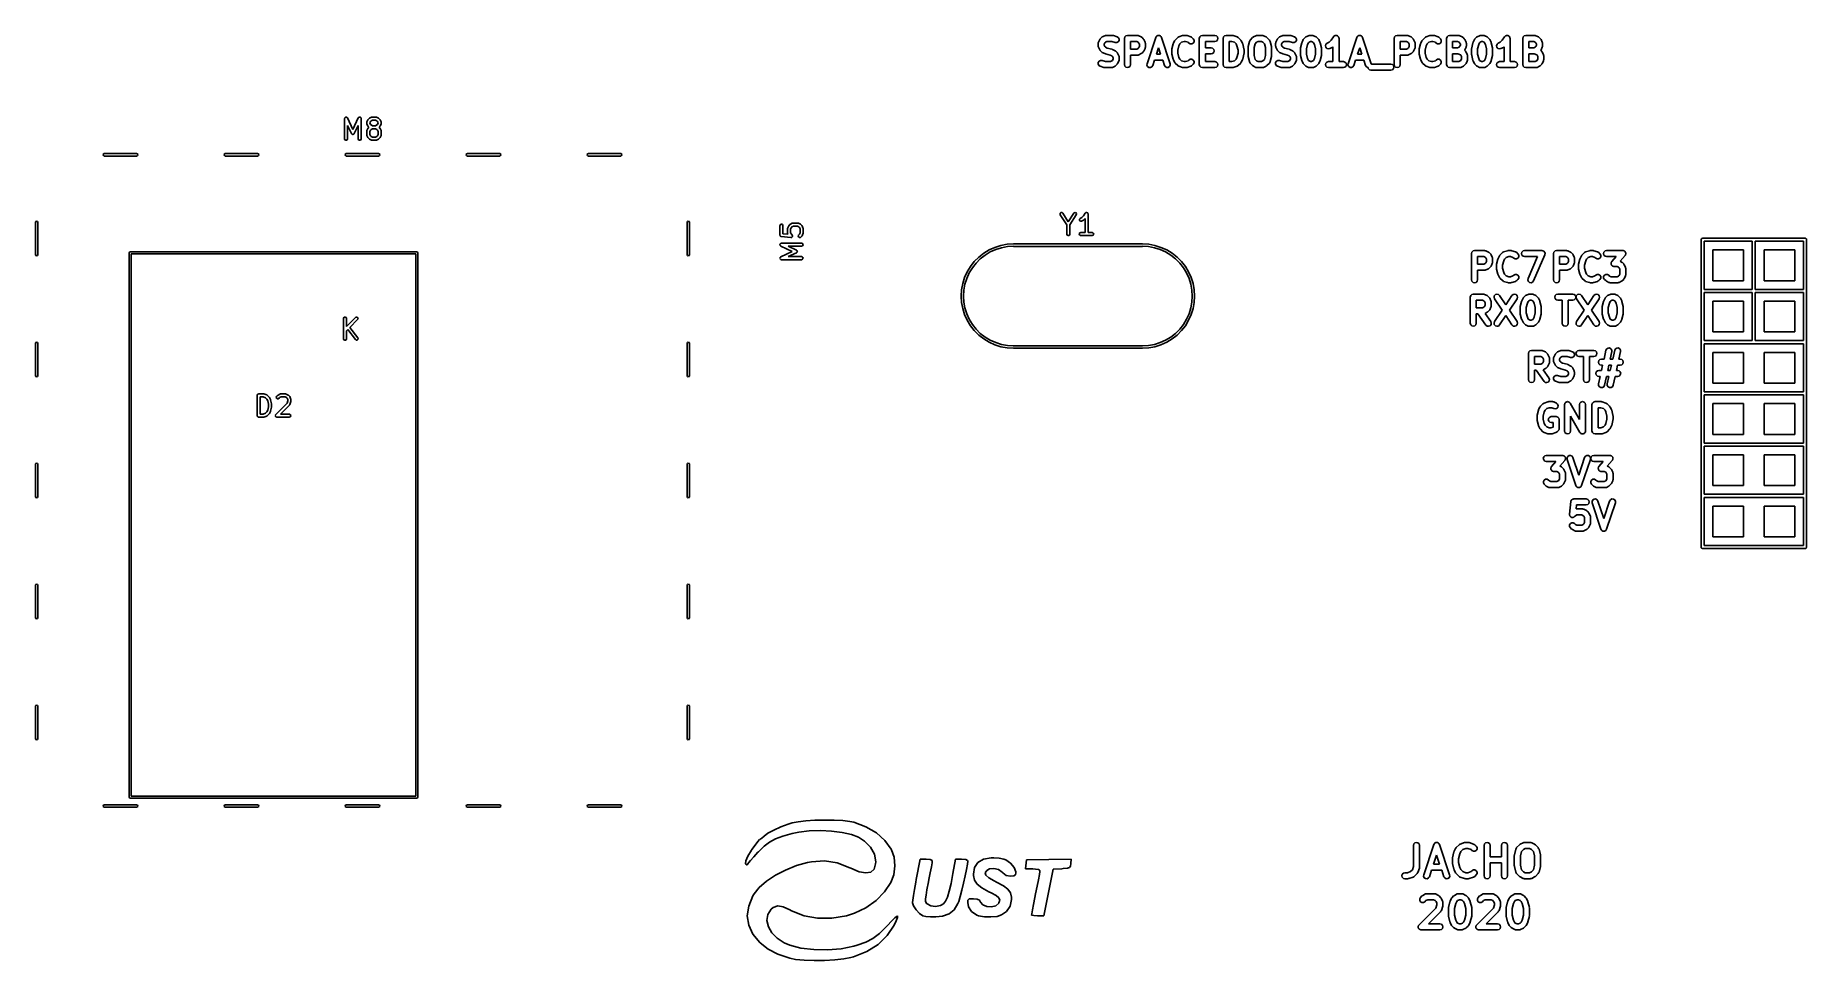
# Model space of a CAD drawing. Extents: x 0.03 to 3.49, y 0.05 to 1.86.
import ezdxf

# ---------------------------------------------------------------- set-up
doc = ezdxf.new("R2010")
doc.units = 0
doc.header["$MEASUREMENT"] = 0
doc.layers.add('BLACK', color=7, linetype='CONTINUOUS')

msp = doc.modelspace()

# ---------------------------------------------------------------- linework, layer by layer
at = {"layer": 'BLACK', "linetype": 'CONTINUOUS'}
for p, q in [((2.10708, 1.841), (2.10743, 1.84231)), ((2.10708, 1.83612), (2.10708, 1.841)), ((2.10743, 1.83481), (2.10708, 1.83612)), ((2.10743, 1.84231), (2.10771, 1.84364)), ((2.10771, 1.83348), (2.10743, 1.83481)), ((2.10771, 1.84364), (2.11014, 1.84851)), ((2.11014, 1.82861), (2.10771, 1.83348)), ((2.11014, 1.84851), (2.11077, 1.84922)), ((2.11077, 1.84922), (2.11125, 1.85005)), ((2.11125, 1.85005), (2.11369, 1.85248)), ((2.11369, 1.85248), (2.11451, 1.85296)), ((2.11451, 1.85296), (2.11522, 1.85359)), ((2.11522, 1.85359), (2.1201, 1.85603)), ((2.12028, 1.84237), (2.11889, 1.8396)), ((2.11889, 1.8396), (2.11889, 1.83752)), ((2.11889, 1.83752), (2.12028, 1.83474)), ((2.1201, 1.85603), (2.12143, 1.8563)), ((2.12136, 1.84345), (2.12028, 1.84237)), ((2.12028, 1.83474), (2.12136, 1.83366)), ((2.12413, 1.84484), (2.12136, 1.84345)), ((2.12136, 1.83366), (2.1248, 1.83194)), ((2.12143, 1.8563), (2.12274, 1.85665)), ((2.12274, 1.85665), (2.13492, 1.85665)), ((2.13396, 1.84484), (2.12413, 1.84484)), ((2.1248, 1.83194), (2.13392, 1.82966)), ((2.14037, 1.8427), (2.13396, 1.84484)), ((2.13492, 1.85665), (2.13584, 1.8564)), ((2.13584, 1.8564), (2.13679, 1.85635)), ((2.13679, 1.85635), (2.1441, 1.85391)), ((2.14342, 1.84252), (2.14037, 1.8427)), ((2.14615, 1.84389), (2.14342, 1.84252)), ((2.1441, 1.85391), (2.14665, 1.85223)), ((2.14784, 1.84644), (2.14615, 1.84389)), ((2.14665, 1.85223), (2.14802, 1.84949)), ((2.14802, 1.84949), (2.14784, 1.84644)), ((2.15826, 1.85074), (2.15906, 1.8537)), ((2.15826, 1.79956), (2.15826, 1.85074)), ((2.15906, 1.8537), (2.16122, 1.85586)), ((2.16122, 1.85586), (2.16417, 1.85665)), ((2.16417, 1.85665), (2.18367, 1.85665)), ((2.17007, 1.84484), (2.17007, 1.82984)), ((2.18227, 1.84484), (2.17007, 1.84484)), ((2.18504, 1.84345), (2.18227, 1.84484)), ((2.18367, 1.85665), (2.18498, 1.8563)), ((2.18498, 1.8563), (2.18631, 1.85603)), ((2.18613, 1.84237), (2.18504, 1.84345)), ((2.18504, 1.83123), (2.18613, 1.83231)), ((2.18751, 1.8396), (2.18613, 1.84237)), ((2.18613, 1.83231), (2.18751, 1.83508)), ((2.18631, 1.85603), (2.19118, 1.85359)), ((2.18751, 1.83508), (2.18751, 1.8396)), ((2.19118, 1.85359), (2.19189, 1.85296)), ((2.19189, 1.85296), (2.19272, 1.85248)), ((2.19272, 1.85248), (2.19515, 1.85005)), ((2.19515, 1.85005), (2.19563, 1.84922)), ((2.19563, 1.84922), (2.19626, 1.84851)), ((2.19626, 1.84851), (2.1987, 1.84364)), ((2.1987, 1.84364), (2.19897, 1.84231)), ((2.19897, 1.83237), (2.1987, 1.83104)), ((2.19897, 1.84231), (2.19932, 1.841)), ((2.19932, 1.83368), (2.19897, 1.83237)), ((2.19932, 1.841), (2.19932, 1.83368)), ((2.20244, 1.80143), (2.2195, 1.85261)), ((2.2195, 1.85261), (2.22015, 1.8536)), ((2.22015, 1.8536), (2.22068, 1.85466)), ((2.22068, 1.85466), (2.22098, 1.85486)), ((2.22098, 1.85486), (2.22118, 1.85516)), ((2.2251, 1.83207), (2.22111, 1.82009)), ((2.22118, 1.85516), (2.22224, 1.85569)), ((2.22224, 1.85569), (2.22323, 1.85635)), ((2.22323, 1.85635), (2.22359, 1.85637)), ((2.22359, 1.85637), (2.22392, 1.85653)), ((2.22392, 1.85653), (2.2251, 1.85646)), ((2.2251, 1.85646), (2.22628, 1.85653)), ((2.22909, 1.82009), (2.2251, 1.83207)), ((2.22628, 1.85653), (2.22661, 1.85637)), ((2.22661, 1.85637), (2.22697, 1.85635)), ((2.22697, 1.85635), (2.22796, 1.85569)), ((2.22796, 1.85569), (2.22902, 1.85516)), ((2.22902, 1.85516), (2.22922, 1.85486)), ((2.22922, 1.85486), (2.22952, 1.85466)), ((2.22952, 1.85466), (2.23005, 1.8536)), ((2.23005, 1.8536), (2.2307, 1.85261)), ((2.2307, 1.85261), (2.24776, 1.80143)), ((2.25105, 1.83024), (2.25349, 1.83999)), ((2.25349, 1.83999), (2.25381, 1.84056)), ((2.25381, 1.84056), (2.25394, 1.8412)), ((2.25394, 1.8412), (2.25638, 1.84607)), ((2.25638, 1.84607), (2.25701, 1.84679)), ((2.25701, 1.84679), (2.25748, 1.84761)), ((2.25748, 1.84761), (2.26236, 1.85248)), ((2.26236, 1.85248), (2.26353, 1.85316)), ((2.26479, 1.8365), (2.26269, 1.82808)), ((2.26353, 1.85316), (2.26466, 1.85391)), ((2.26466, 1.85391), (2.27198, 1.85635)), ((2.26651, 1.83993), (2.26479, 1.8365)), ((2.26972, 1.84315), (2.26651, 1.83993)), ((2.2748, 1.84484), (2.26972, 1.84315)), ((2.27198, 1.85635), (2.27292, 1.8564)), ((2.27292, 1.8564), (2.27384, 1.85665)), ((2.27384, 1.85665), (2.27872, 1.85665)), ((2.27776, 1.84484), (2.2748, 1.84484)), ((2.28284, 1.84315), (2.27776, 1.84484)), ((2.27872, 1.85665), (2.27964, 1.8564)), ((2.27964, 1.8564), (2.28059, 1.85635)), ((2.28059, 1.85635), (2.2879, 1.85391)), ((2.28429, 1.84169), (2.28284, 1.84315)), ((2.28694, 1.84017), (2.28429, 1.84169)), ((2.28999, 1.84017), (2.28694, 1.84017)), ((2.2879, 1.85391), (2.28903, 1.85316)), ((2.28903, 1.85316), (2.2902, 1.85248)), ((2.29264, 1.84169), (2.28999, 1.84017)), ((2.2902, 1.85248), (2.29264, 1.85005)), ((2.29264, 1.85005), (2.29417, 1.8474)), ((2.29417, 1.84434), (2.29264, 1.84169)), ((2.29417, 1.8474), (2.29417, 1.84434)), ((2.3045, 1.85074), (2.30529, 1.8537)), ((2.3045, 1.79956), (2.3045, 1.85074)), ((2.30529, 1.8537), (2.30745, 1.85586)), ((2.30745, 1.85586), (2.3104, 1.85665)), ((2.3104, 1.85665), (2.33477, 1.85665)), ((2.33477, 1.84484), (2.31631, 1.84484)), ((2.31631, 1.84484), (2.31631, 1.83228)), ((2.31631, 1.83228), (2.32746, 1.83228)), ((2.32746, 1.83228), (2.33041, 1.83149)), ((2.33477, 1.85665), (2.33773, 1.85586)), ((2.33773, 1.84563), (2.33477, 1.84484)), ((2.33773, 1.85586), (2.33989, 1.8537)), ((2.33989, 1.84779), (2.33773, 1.84563)), ((2.33989, 1.8537), (2.34068, 1.85074)), ((2.34068, 1.85074), (2.33989, 1.84779)), ((2.3508, 1.85074), (2.35159, 1.8537)), ((2.3508, 1.79956), (2.3508, 1.85074)), ((2.35159, 1.8537), (2.35376, 1.85586)), ((2.35376, 1.85586), (2.35671, 1.85665)), ((2.35671, 1.85665), (2.36889, 1.85665)), ((2.36261, 1.84484), (2.36261, 1.80547)), ((2.36794, 1.84484), (2.36261, 1.84484)), ((2.37302, 1.84315), (2.36794, 1.84484)), ((2.36889, 1.85665), (2.36981, 1.8564)), ((2.36981, 1.8564), (2.37076, 1.85635)), ((2.37076, 1.85635), (2.37807, 1.85391)), ((2.37623, 1.83993), (2.37302, 1.84315)), ((2.37795, 1.8365), (2.37623, 1.83993)), ((2.38005, 1.82808), (2.37795, 1.8365)), ((2.37807, 1.85391), (2.37921, 1.85316)), ((2.37921, 1.85316), (2.38038, 1.85248)), ((2.38038, 1.85248), (2.38526, 1.84761)), ((2.38526, 1.84761), (2.38573, 1.84679)), ((2.38573, 1.84679), (2.38636, 1.84607)), ((2.38636, 1.84607), (2.3888, 1.8412)), ((2.3888, 1.8412), (2.38893, 1.84056)), ((2.38893, 1.84056), (2.38925, 1.83999)), ((2.38925, 1.83999), (2.39168, 1.83024)), ((2.39955, 1.83368), (2.39973, 1.83439)), ((2.39955, 1.81662), (2.39955, 1.83368)), ((2.39972, 1.83512), (2.40216, 1.84486)), ((2.39973, 1.83439), (2.39972, 1.83512)), ((2.40216, 1.84486), (2.40218, 1.84491)), ((2.40218, 1.84496), (2.40293, 1.84624)), ((2.40218, 1.84491), (2.40218, 1.84496)), ((2.40293, 1.84624), (2.40364, 1.84754)), ((2.40364, 1.84754), (2.40369, 1.84756)), ((2.40369, 1.84756), (2.40371, 1.84761)), ((2.40371, 1.84761), (2.40859, 1.85248)), ((2.40859, 1.85248), (2.40941, 1.85296)), ((2.40941, 1.85296), (2.41012, 1.85359)), ((2.41012, 1.85359), (2.415, 1.85603)), ((2.41322, 1.84041), (2.41136, 1.83296)), ((2.41136, 1.83296), (2.41136, 1.81735)), ((2.41626, 1.84345), (2.41322, 1.84041)), ((2.415, 1.85603), (2.41633, 1.8563)), ((2.41903, 1.84484), (2.41626, 1.84345)), ((2.41633, 1.8563), (2.41764, 1.85665)), ((2.41764, 1.85665), (2.42739, 1.85665)), ((2.42599, 1.84484), (2.41903, 1.84484)), ((2.42876, 1.84345), (2.42599, 1.84484)), ((2.42739, 1.85665), (2.4287, 1.8563)), ((2.4287, 1.8563), (2.43003, 1.85603)), ((2.4318, 1.84041), (2.42876, 1.84345)), ((2.43003, 1.85603), (2.4349, 1.85359)), ((2.43367, 1.83296), (2.4318, 1.84041)), ((2.43367, 1.81735), (2.43367, 1.83296)), ((2.4349, 1.85359), (2.43561, 1.85296)), ((2.43561, 1.85296), (2.43644, 1.85248)), ((2.43644, 1.85248), (2.44131, 1.84761)), ((2.44131, 1.84761), (2.44134, 1.84756)), ((2.44134, 1.84756), (2.44138, 1.84754)), ((2.44138, 1.84754), (2.4421, 1.84624)), ((2.4421, 1.84624), (2.44284, 1.84496)), ((2.44284, 1.84496), (2.44284, 1.84491)), ((2.44284, 1.84491), (2.44286, 1.84486)), ((2.44286, 1.84486), (2.4453, 1.83512)), ((2.4453, 1.83512), (2.44529, 1.83439)), ((2.44529, 1.83439), (2.44548, 1.83368)), ((2.44548, 1.83368), (2.44548, 1.81662)), ((2.45316, 1.841), (2.45352, 1.84231)), ((2.45316, 1.83612), (2.45316, 1.841)), ((2.45352, 1.83481), (2.45316, 1.83612)), ((2.45352, 1.84231), (2.45379, 1.84364)), ((2.45379, 1.83348), (2.45352, 1.83481)), ((2.45379, 1.84364), (2.45623, 1.84851)), ((2.45623, 1.82861), (2.45379, 1.83348)), ((2.45623, 1.84851), (2.45686, 1.84922)), ((2.45686, 1.84922), (2.45733, 1.85005)), ((2.45733, 1.85005), (2.45977, 1.85248)), ((2.45977, 1.85248), (2.46059, 1.85296)), ((2.46059, 1.85296), (2.4613, 1.85359)), ((2.4613, 1.85359), (2.46618, 1.85603)), ((2.46636, 1.84237), (2.46498, 1.8396)), ((2.46498, 1.8396), (2.46498, 1.83752)), ((2.46498, 1.83752), (2.46636, 1.83474)), ((2.46618, 1.85603), (2.46751, 1.8563)), ((2.46744, 1.84345), (2.46636, 1.84237)), ((2.46636, 1.83474), (2.46744, 1.83366)), ((2.47021, 1.84484), (2.46744, 1.84345)), ((2.46744, 1.83366), (2.47088, 1.83194)), ((2.46751, 1.8563), (2.46882, 1.85665)), ((2.46882, 1.85665), (2.481, 1.85665)), ((2.48005, 1.84484), (2.47021, 1.84484)), ((2.47088, 1.83194), (2.48, 1.82966)), ((2.48645, 1.8427), (2.48005, 1.84484)), ((2.481, 1.85665), (2.48192, 1.8564)), ((2.48192, 1.8564), (2.48287, 1.85635)), ((2.48287, 1.85635), (2.49018, 1.85391)), ((2.4895, 1.84252), (2.48645, 1.8427)), ((2.49223, 1.84389), (2.4895, 1.84252)), ((2.49018, 1.85391), (2.49274, 1.85223)), ((2.49392, 1.84644), (2.49223, 1.84389)), ((2.49274, 1.85223), (2.4941, 1.84949)), ((2.4941, 1.84949), (2.49392, 1.84644)), ((2.50191, 1.83125), (2.5021, 1.83195)), ((2.50208, 1.83268), (2.50452, 1.84243)), ((2.5021, 1.83195), (2.50208, 1.83268)), ((2.50452, 1.84243), (2.50484, 1.843)), ((2.50484, 1.843), (2.50497, 1.84364)), ((2.50497, 1.84364), (2.50741, 1.84851)), ((2.50741, 1.84851), (2.50804, 1.84922)), ((2.50804, 1.84922), (2.50851, 1.85005)), ((2.50851, 1.85005), (2.51095, 1.85248)), ((2.51095, 1.85248), (2.51177, 1.85296)), ((2.51177, 1.85296), (2.51248, 1.85359)), ((2.51248, 1.85359), (2.51736, 1.85603)), ((2.51582, 1.83893), (2.51372, 1.83052)), ((2.51754, 1.84237), (2.51582, 1.83893)), ((2.51736, 1.85603), (2.51869, 1.8563)), ((2.51862, 1.84345), (2.51754, 1.84237)), ((2.52139, 1.84484), (2.51862, 1.84345)), ((2.51869, 1.8563), (2.52, 1.85665)), ((2.52, 1.85665), (2.52487, 1.85665)), ((2.52348, 1.84484), (2.52139, 1.84484)), ((2.52625, 1.84345), (2.52348, 1.84484)), ((2.52487, 1.85665), (2.52619, 1.8563)), ((2.52619, 1.8563), (2.52752, 1.85603)), ((2.52733, 1.84237), (2.52625, 1.84345)), ((2.52905, 1.83893), (2.52733, 1.84237)), ((2.52752, 1.85603), (2.53239, 1.85359)), ((2.53115, 1.83052), (2.52905, 1.83893)), ((2.53239, 1.85359), (2.5331, 1.85296)), ((2.5331, 1.85296), (2.53392, 1.85248)), ((2.53392, 1.85248), (2.53636, 1.85005)), ((2.53636, 1.85005), (2.53684, 1.84922)), ((2.53684, 1.84922), (2.53747, 1.84851)), ((2.53747, 1.84851), (2.53991, 1.84364)), ((2.53991, 1.84364), (2.54004, 1.843)), ((2.54004, 1.843), (2.54035, 1.84243)), ((2.54035, 1.84243), (2.54279, 1.83268)), ((2.54279, 1.83268), (2.54278, 1.83195)), ((2.54278, 1.83195), (2.54297, 1.83125)), ((2.55066, 1.83647), (2.55163, 1.83938)), ((2.55128, 1.83348), (2.55066, 1.83647)), ((2.5533, 1.83119), (2.55128, 1.83348)), ((2.55163, 1.83938), (2.55392, 1.8414)), ((2.55392, 1.8414), (2.55793, 1.84341)), ((2.55793, 1.84341), (2.56172, 1.8472)), ((2.56407, 1.83328), (2.5592, 1.83084)), ((2.56172, 1.8472), (2.56627, 1.85402)), ((2.56478, 1.83391), (2.56407, 1.83328)), ((2.56528, 1.83419), (2.56478, 1.83391)), ((2.56528, 1.80547), (2.56528, 1.83419)), ((2.56627, 1.85402), (2.56728, 1.85491)), ((2.56728, 1.85491), (2.56823, 1.85586)), ((2.56823, 1.85586), (2.56842, 1.85591)), ((2.56842, 1.85591), (2.56856, 1.85604)), ((2.56856, 1.85604), (2.56988, 1.8563)), ((2.56988, 1.8563), (2.57118, 1.85665)), ((2.57118, 1.85665), (2.57137, 1.8566)), ((2.57137, 1.8566), (2.57156, 1.85664)), ((2.57156, 1.85664), (2.57283, 1.85621)), ((2.57283, 1.85621), (2.57413, 1.85586)), ((2.57413, 1.85586), (2.57427, 1.85572)), ((2.57427, 1.85572), (2.57446, 1.85566)), ((2.57446, 1.85566), (2.57534, 1.85465)), ((2.57534, 1.85465), (2.5763, 1.8537)), ((2.5763, 1.8537), (2.57635, 1.85351)), ((2.57635, 1.85351), (2.57647, 1.85336)), ((2.57647, 1.85336), (2.57674, 1.85204)), ((2.57674, 1.85204), (2.57709, 1.85074)), ((2.57709, 1.85074), (2.57709, 1.80547)), ((2.59482, 1.80143), (2.61189, 1.85261)), ((2.61189, 1.85261), (2.61254, 1.8536)), ((2.61254, 1.8536), (2.61307, 1.85466)), ((2.61307, 1.85466), (2.61337, 1.85486)), ((2.61337, 1.85486), (2.61357, 1.85516)), ((2.61749, 1.83207), (2.6135, 1.82009)), ((2.61357, 1.85516), (2.61463, 1.85569)), ((2.61463, 1.85569), (2.61562, 1.85635)), ((2.61562, 1.85635), (2.61598, 1.85637)), ((2.61598, 1.85637), (2.6163, 1.85653)), ((2.6163, 1.85653), (2.61749, 1.85646)), ((2.61749, 1.85646), (2.61867, 1.85653)), ((2.62148, 1.82009), (2.61749, 1.83207)), ((2.61867, 1.85653), (2.61899, 1.85637)), ((2.61899, 1.85637), (2.61936, 1.85635)), ((2.61936, 1.85635), (2.62034, 1.85569)), ((2.62034, 1.85569), (2.62141, 1.85516)), ((2.62141, 1.85516), (2.6216, 1.85486)), ((2.6216, 1.85486), (2.62191, 1.85466)), ((2.62191, 1.85466), (2.62244, 1.8536)), ((2.62244, 1.8536), (2.62309, 1.85261)), ((2.62309, 1.85261), (2.64015, 1.80143)), ((2.6847, 1.85074), (2.68549, 1.8537)), ((2.6847, 1.79956), (2.6847, 1.85074)), ((2.68549, 1.8537), (2.68765, 1.85586)), ((2.68765, 1.85586), (2.6906, 1.85665)), ((2.6906, 1.85665), (2.7101, 1.85665)), ((2.69651, 1.84484), (2.69651, 1.82984)), ((2.70871, 1.84484), (2.69651, 1.84484)), ((2.71148, 1.84345), (2.70871, 1.84484)), ((2.7101, 1.85665), (2.71141, 1.8563)), ((2.71141, 1.8563), (2.71274, 1.85603)), ((2.71256, 1.84237), (2.71148, 1.84345)), ((2.71148, 1.83123), (2.71256, 1.83231)), ((2.71394, 1.8396), (2.71256, 1.84237)), ((2.71256, 1.83231), (2.71394, 1.83508)), ((2.71274, 1.85603), (2.71762, 1.85359)), ((2.71394, 1.83508), (2.71394, 1.8396)), ((2.71762, 1.85359), (2.71833, 1.85296)), ((2.71833, 1.85296), (2.71915, 1.85248)), ((2.71915, 1.85248), (2.72159, 1.85005)), ((2.72159, 1.85005), (2.72206, 1.84922)), ((2.72206, 1.84922), (2.72269, 1.84851)), ((2.72269, 1.84851), (2.72513, 1.84364)), ((2.72513, 1.84364), (2.7254, 1.84231)), ((2.7254, 1.83237), (2.72513, 1.83104)), ((2.7254, 1.84231), (2.72576, 1.841)), ((2.72576, 1.83368), (2.7254, 1.83237)), ((2.72576, 1.841), (2.72576, 1.83368)), ((2.73362, 1.83024), (2.73606, 1.83999)), ((2.73606, 1.83999), (2.73637, 1.84056)), ((2.73637, 1.84056), (2.7365, 1.8412)), ((2.7365, 1.8412), (2.73894, 1.84607)), ((2.73894, 1.84607), (2.73957, 1.84679)), ((2.73957, 1.84679), (2.74005, 1.84761)), ((2.74005, 1.84761), (2.74492, 1.85248)), ((2.74492, 1.85248), (2.7461, 1.85316)), ((2.74736, 1.8365), (2.74525, 1.82808)), ((2.7461, 1.85316), (2.74723, 1.85391)), ((2.74723, 1.85391), (2.75454, 1.85635)), ((2.74908, 1.83993), (2.74736, 1.8365)), ((2.75229, 1.84315), (2.74908, 1.83993)), ((2.75737, 1.84484), (2.75229, 1.84315)), ((2.75454, 1.85635), (2.75549, 1.8564)), ((2.75549, 1.8564), (2.75641, 1.85665)), ((2.75641, 1.85665), (2.76128, 1.85665)), ((2.76032, 1.84484), (2.75737, 1.84484)), ((2.7654, 1.84315), (2.76032, 1.84484)), ((2.76128, 1.85665), (2.7622, 1.8564)), ((2.7622, 1.8564), (2.76315, 1.85635)), ((2.76315, 1.85635), (2.77046, 1.85391)), ((2.76686, 1.84169), (2.7654, 1.84315)), ((2.7695, 1.84017), (2.76686, 1.84169)), ((2.77256, 1.84017), (2.7695, 1.84017)), ((2.77046, 1.85391), (2.77159, 1.85316)), ((2.77159, 1.85316), (2.77277, 1.85248)), ((2.77521, 1.84169), (2.77256, 1.84017)), ((2.77277, 1.85248), (2.77521, 1.85005)), ((2.77521, 1.85005), (2.77674, 1.8474)), ((2.77674, 1.84434), (2.77521, 1.84169)), ((2.77674, 1.8474), (2.77674, 1.84434)), ((2.78706, 1.85074), (2.78785, 1.8537)), ((2.78706, 1.79956), (2.78706, 1.85074)), ((2.78785, 1.8537), (2.79001, 1.85586)), ((2.79001, 1.85586), (2.79297, 1.85665)), ((2.79297, 1.85665), (2.81003, 1.85665)), ((2.79887, 1.84484), (2.79887, 1.83228)), ((2.80863, 1.84484), (2.79887, 1.84484)), ((2.79887, 1.83228), (2.80863, 1.83228)), ((2.8114, 1.84345), (2.80863, 1.84484)), ((2.80863, 1.83228), (2.8114, 1.83366)), ((2.81003, 1.85665), (2.81134, 1.8563)), ((2.81134, 1.8563), (2.81267, 1.85603)), ((2.81248, 1.84237), (2.8114, 1.84345)), ((2.8114, 1.83366), (2.81248, 1.83474)), ((2.81387, 1.8396), (2.81248, 1.84237)), ((2.81248, 1.83474), (2.81387, 1.83752)), ((2.81267, 1.85603), (2.81754, 1.85359)), ((2.81387, 1.83752), (2.81387, 1.8396)), ((2.81754, 1.85359), (2.81825, 1.85296)), ((2.81825, 1.85296), (2.81908, 1.85248)), ((2.81908, 1.85248), (2.82151, 1.85005)), ((2.82151, 1.85005), (2.82199, 1.84922)), ((2.82199, 1.84922), (2.82262, 1.84851)), ((2.82262, 1.84851), (2.82506, 1.84364)), ((2.82506, 1.83348), (2.82262, 1.82861)), ((2.82506, 1.84364), (2.82533, 1.84231)), ((2.82533, 1.83481), (2.82506, 1.83348)), ((2.82533, 1.84231), (2.82568, 1.841)), ((2.82568, 1.83612), (2.82533, 1.83481)), ((2.82568, 1.841), (2.82568, 1.83612)), ((2.8358, 1.83125), (2.83599, 1.83195)), ((2.83598, 1.83268), (2.83842, 1.84243)), ((2.83599, 1.83195), (2.83598, 1.83268)), ((2.83842, 1.84243), (2.83873, 1.843)), ((2.83873, 1.843), (2.83886, 1.84364)), ((2.83886, 1.84364), (2.8413, 1.84851)), ((2.8413, 1.84851), (2.84193, 1.84922)), ((2.84193, 1.84922), (2.84241, 1.85005)), ((2.84241, 1.85005), (2.84485, 1.85248)), ((2.84485, 1.85248), (2.84567, 1.85296)), ((2.84567, 1.85296), (2.84638, 1.85359)), ((2.84638, 1.85359), (2.85125, 1.85603)), ((2.84972, 1.83893), (2.84762, 1.83052)), ((2.85144, 1.84237), (2.84972, 1.83893)), ((2.85125, 1.85603), (2.85258, 1.8563)), ((2.85252, 1.84345), (2.85144, 1.84237)), ((2.85529, 1.84484), (2.85252, 1.84345)), ((2.85258, 1.8563), (2.8539, 1.85665)), ((2.8539, 1.85665), (2.85877, 1.85665)), ((2.85738, 1.84484), (2.85529, 1.84484)), ((2.86015, 1.84345), (2.85738, 1.84484)), ((2.85877, 1.85665), (2.86008, 1.8563)), ((2.86008, 1.8563), (2.86141, 1.85603)), ((2.86123, 1.84237), (2.86015, 1.84345)), ((2.86295, 1.83893), (2.86123, 1.84237)), ((2.86141, 1.85603), (2.86629, 1.85359)), ((2.86505, 1.83052), (2.86295, 1.83893)), ((2.86629, 1.85359), (2.867, 1.85296)), ((2.867, 1.85296), (2.86782, 1.85248)), ((2.86782, 1.85248), (2.87026, 1.85005)), ((2.87026, 1.85005), (2.87073, 1.84922)), ((2.87073, 1.84922), (2.87136, 1.84851)), ((2.87136, 1.84851), (2.8738, 1.84364)), ((2.8738, 1.84364), (2.87393, 1.843)), ((2.87393, 1.843), (2.87425, 1.84243)), ((2.87425, 1.84243), (2.87669, 1.83268)), ((2.87669, 1.83268), (2.87667, 1.83195)), ((2.87667, 1.83195), (2.87686, 1.83125)), ((2.88456, 1.83647), (2.88553, 1.83938)), ((2.88517, 1.83348), (2.88456, 1.83647)), ((2.8872, 1.83119), (2.88517, 1.83348)), ((2.88553, 1.83938), (2.88781, 1.8414)), ((2.88781, 1.8414), (2.89183, 1.84341)), ((2.89183, 1.84341), (2.89561, 1.8472)), ((2.89797, 1.83328), (2.89309, 1.83084)), ((2.89561, 1.8472), (2.90016, 1.85402)), ((2.89868, 1.83391), (2.89797, 1.83328)), ((2.89917, 1.83419), (2.89868, 1.83391)), ((2.89917, 1.80547), (2.89917, 1.83419)), ((2.90016, 1.85402), (2.90117, 1.85491)), ((2.90117, 1.85491), (2.90212, 1.85586)), ((2.90212, 1.85586), (2.90231, 1.85591)), ((2.90231, 1.85591), (2.90246, 1.85604)), ((2.90246, 1.85604), (2.90378, 1.8563)), ((2.90378, 1.8563), (2.90508, 1.85665)), ((2.90508, 1.85665), (2.90527, 1.8566)), ((2.90527, 1.8566), (2.90546, 1.85664)), ((2.90546, 1.85664), (2.90673, 1.85621)), ((2.90673, 1.85621), (2.90803, 1.85586)), ((2.90803, 1.85586), (2.90817, 1.85572)), ((2.90817, 1.85572), (2.90835, 1.85566)), ((2.90835, 1.85566), (2.90924, 1.85465)), ((2.90924, 1.85465), (2.91019, 1.8537)), ((2.91019, 1.8537), (2.91024, 1.85351)), ((2.91024, 1.85351), (2.91037, 1.85336)), ((2.91037, 1.85336), (2.91063, 1.85204)), ((2.91063, 1.85204), (2.91098, 1.85074)), ((2.91098, 1.85074), (2.91098, 1.80547)), ((2.93573, 1.85074), (2.93652, 1.8537)), ((2.93573, 1.79956), (2.93573, 1.85074)), ((2.93652, 1.8537), (2.93868, 1.85586)), ((2.93868, 1.85586), (2.94163, 1.85665)), ((2.94163, 1.85665), (2.9587, 1.85665)), ((2.94754, 1.84484), (2.94754, 1.83228)), ((2.9573, 1.84484), (2.94754, 1.84484)), ((2.94754, 1.83228), (2.9573, 1.83228)), ((2.96007, 1.84345), (2.9573, 1.84484)), ((2.9573, 1.83228), (2.96007, 1.83366)), ((2.9587, 1.85665), (2.96001, 1.8563)), ((2.96001, 1.8563), (2.96134, 1.85603)), ((2.96115, 1.84237), (2.96007, 1.84345)), ((2.96007, 1.83366), (2.96115, 1.83474)), ((2.96254, 1.8396), (2.96115, 1.84237)), ((2.96115, 1.83474), (2.96254, 1.83752)), ((2.96134, 1.85603), (2.96621, 1.85359)), ((2.96254, 1.83752), (2.96254, 1.8396)), ((2.96621, 1.85359), (2.96692, 1.85296)), ((2.96692, 1.85296), (2.96775, 1.85248)), ((2.96775, 1.85248), (2.97018, 1.85005)), ((2.97018, 1.85005), (2.97066, 1.84922)), ((2.97066, 1.84922), (2.97129, 1.84851)), ((2.97129, 1.84851), (2.97373, 1.84364)), ((2.97373, 1.83348), (2.97129, 1.82861)), ((2.97373, 1.84364), (2.974, 1.84231)), ((2.974, 1.83481), (2.97373, 1.83348)), ((2.974, 1.84231), (2.97435, 1.841)), ((2.97435, 1.83612), (2.974, 1.83481)), ((2.97435, 1.841), (2.97435, 1.83612)), ((2.1072, 1.80082), (2.10739, 1.80387)), ((2.10857, 1.79808), (2.1072, 1.80082)), ((2.10739, 1.80387), (2.10907, 1.80642)), ((2.11112, 1.7964), (2.10857, 1.79808)), ((2.10907, 1.80642), (2.1118, 1.80779)), ((2.11077, 1.82789), (2.11014, 1.82861)), ((2.11125, 1.82707), (2.11077, 1.82789)), ((2.11369, 1.82463), (2.11125, 1.82707)), ((2.1118, 1.80779), (2.11486, 1.8076)), ((2.11451, 1.82416), (2.11369, 1.82463)), ((2.11522, 1.82353), (2.11451, 1.82416)), ((2.11486, 1.8076), (2.12126, 1.80547)), ((2.1201, 1.82109), (2.11522, 1.82353)), ((2.12073, 1.82096), (2.1201, 1.82109)), ((2.1213, 1.82064), (2.12073, 1.82096)), ((2.12126, 1.80547), (2.13109, 1.80547)), ((2.13042, 1.81836), (2.1213, 1.82064)), ((2.13386, 1.81664), (2.13042, 1.81836)), ((2.13109, 1.80547), (2.13386, 1.80685)), ((2.13494, 1.81556), (2.13386, 1.81664)), ((2.13386, 1.80685), (2.13494, 1.80794)), ((2.13392, 1.82966), (2.13449, 1.82935)), ((2.13449, 1.82935), (2.13513, 1.82922)), ((2.13633, 1.81279), (2.13494, 1.81556)), ((2.13494, 1.80794), (2.13633, 1.81071)), ((2.13513, 1.82922), (2.14, 1.82678)), ((2.13633, 1.81071), (2.13633, 1.81279)), ((2.14, 1.82678), (2.14071, 1.82615)), ((2.14071, 1.79735), (2.14, 1.79672)), ((2.14071, 1.82615), (2.14154, 1.82567)), ((2.14154, 1.79782), (2.14071, 1.79735)), ((2.14154, 1.82567), (2.14397, 1.82324)), ((2.14397, 1.80026), (2.14154, 1.79782)), ((2.14397, 1.82324), (2.14445, 1.82241)), ((2.14445, 1.80109), (2.14397, 1.80026)), ((2.14445, 1.82241), (2.14508, 1.8217)), ((2.14508, 1.8018), (2.14445, 1.80109)), ((2.14508, 1.8217), (2.14752, 1.81683)), ((2.14752, 1.80667), (2.14508, 1.8018)), ((2.14752, 1.81683), (2.14779, 1.8155)), ((2.14779, 1.808), (2.14752, 1.80667)), ((2.14779, 1.8155), (2.14814, 1.81419)), ((2.14814, 1.80931), (2.14779, 1.808)), ((2.14814, 1.81419), (2.14814, 1.80931)), ((2.15906, 1.79661), (2.15826, 1.79956)), ((2.17007, 1.79956), (2.16928, 1.79661)), ((2.17007, 1.82984), (2.18227, 1.82984)), ((2.18367, 1.81803), (2.17007, 1.81803)), ((2.17007, 1.81803), (2.17007, 1.79956)), ((2.18227, 1.82984), (2.18504, 1.83123)), ((2.18498, 1.81838), (2.18367, 1.81803)), ((2.18631, 1.81865), (2.18498, 1.81838)), ((2.19118, 1.82109), (2.18631, 1.81865)), ((2.19189, 1.82172), (2.19118, 1.82109)), ((2.19272, 1.8222), (2.19189, 1.82172)), ((2.19515, 1.82463), (2.19272, 1.8222)), ((2.19563, 1.82546), (2.19515, 1.82463)), ((2.19626, 1.82617), (2.19563, 1.82546)), ((2.1987, 1.83104), (2.19626, 1.82617)), ((2.20225, 1.79838), (2.20244, 1.80143)), ((2.20362, 1.79565), (2.20225, 1.79838)), ((2.21364, 1.7977), (2.21196, 1.79514)), ((2.21717, 1.80828), (2.21364, 1.7977)), ((2.23303, 1.80828), (2.21717, 1.80828)), ((2.22111, 1.82009), (2.22909, 1.82009)), ((2.23656, 1.7977), (2.23303, 1.80828)), ((2.23824, 1.79514), (2.23656, 1.7977)), ((2.24795, 1.79838), (2.24658, 1.79565)), ((2.24776, 1.80143), (2.24795, 1.79838)), ((2.25088, 1.82881), (2.25107, 1.82951)), ((2.25088, 1.8215), (2.25088, 1.82881)), ((2.25107, 1.82079), (2.25088, 1.8215)), ((2.25107, 1.82951), (2.25105, 1.83024)), ((2.25105, 1.82007), (2.25107, 1.82079)), ((2.25349, 1.81032), (2.25105, 1.82007)), ((2.25381, 1.80975), (2.25349, 1.81032)), ((2.25394, 1.80911), (2.25381, 1.80975)), ((2.25638, 1.80423), (2.25394, 1.80911)), ((2.25701, 1.80352), (2.25638, 1.80423)), ((2.25748, 1.8027), (2.25701, 1.80352)), ((2.26236, 1.79782), (2.25748, 1.8027)), ((2.26353, 1.79715), (2.26236, 1.79782)), ((2.26269, 1.82808), (2.26269, 1.82222)), ((2.26269, 1.82222), (2.26479, 1.81381)), ((2.26479, 1.81381), (2.26651, 1.81037)), ((2.26651, 1.81037), (2.26972, 1.80716)), ((2.26972, 1.80716), (2.2748, 1.80547)), ((2.2748, 1.80547), (2.27776, 1.80547)), ((2.27776, 1.80547), (2.28284, 1.80716)), ((2.28284, 1.80716), (2.28429, 1.80861)), ((2.28429, 1.80861), (2.28694, 1.81014)), ((2.28694, 1.81014), (2.28999, 1.81014)), ((2.29021, 1.79782), (2.28903, 1.79715)), ((2.28999, 1.81014), (2.29264, 1.80861)), ((2.29264, 1.80026), (2.29021, 1.79782)), ((2.29264, 1.80861), (2.29417, 1.80597)), ((2.29417, 1.80291), (2.29264, 1.80026)), ((2.29417, 1.80597), (2.29417, 1.80291)), ((2.30529, 1.79661), (2.3045, 1.79956)), ((2.32746, 1.82047), (2.31631, 1.82047)), ((2.31631, 1.82047), (2.31631, 1.80547)), ((2.31631, 1.80547), (2.33477, 1.80547)), ((2.33041, 1.82126), (2.32746, 1.82047)), ((2.33041, 1.83149), (2.33258, 1.82933)), ((2.33258, 1.82342), (2.33041, 1.82126)), ((2.33258, 1.82933), (2.33337, 1.82637)), ((2.33337, 1.82637), (2.33258, 1.82342)), ((2.33477, 1.80547), (2.33773, 1.80468)), ((2.33773, 1.80468), (2.33989, 1.80252)), ((2.33989, 1.80252), (2.34068, 1.79956)), ((2.34068, 1.79956), (2.33989, 1.79661)), ((2.35159, 1.79661), (2.3508, 1.79956)), ((2.36261, 1.80547), (2.36794, 1.80547)), ((2.36794, 1.80547), (2.37302, 1.80716)), ((2.37302, 1.80716), (2.37623, 1.81037)), ((2.37623, 1.81037), (2.37795, 1.81381)), ((2.37795, 1.81381), (2.38005, 1.82222)), ((2.38038, 1.79782), (2.37921, 1.79715)), ((2.38005, 1.82222), (2.38005, 1.82808)), ((2.38526, 1.8027), (2.38038, 1.79782)), ((2.38573, 1.80352), (2.38526, 1.8027)), ((2.38636, 1.80423), (2.38573, 1.80352)), ((2.3888, 1.80911), (2.38636, 1.80423)), ((2.38893, 1.80975), (2.3888, 1.80911)), ((2.38925, 1.81032), (2.38893, 1.80975)), ((2.39168, 1.82007), (2.38925, 1.81032)), ((2.39168, 1.83024), (2.39167, 1.82951)), ((2.39167, 1.82951), (2.39186, 1.82881)), ((2.39186, 1.8215), (2.39167, 1.82079)), ((2.39167, 1.82079), (2.39168, 1.82007)), ((2.39186, 1.82881), (2.39186, 1.8215)), ((2.39973, 1.81592), (2.39955, 1.81662)), ((2.39972, 1.81519), (2.39973, 1.81592)), ((2.40216, 1.80544), (2.39972, 1.81519)), ((2.40218, 1.8054), (2.40216, 1.80544)), ((2.40218, 1.80535), (2.40218, 1.8054)), ((2.40293, 1.80406), (2.40218, 1.80535)), ((2.40364, 1.80277), (2.40293, 1.80406)), ((2.40369, 1.80274), (2.40364, 1.80277)), ((2.40371, 1.8027), (2.40369, 1.80274)), ((2.40859, 1.79782), (2.40371, 1.8027)), ((2.40941, 1.79735), (2.40859, 1.79782)), ((2.41012, 1.79672), (2.40941, 1.79735)), ((2.41136, 1.81735), (2.41322, 1.80989)), ((2.41322, 1.80989), (2.41626, 1.80685)), ((2.41626, 1.80685), (2.41903, 1.80547)), ((2.41903, 1.80547), (2.42599, 1.80547)), ((2.42599, 1.80547), (2.42876, 1.80685)), ((2.42876, 1.80685), (2.4318, 1.80989)), ((2.4318, 1.80989), (2.43367, 1.81735)), ((2.43561, 1.79735), (2.4349, 1.79672)), ((2.43644, 1.79782), (2.43561, 1.79735)), ((2.44131, 1.8027), (2.43644, 1.79782)), ((2.44134, 1.80274), (2.44131, 1.8027)), ((2.44138, 1.80277), (2.44134, 1.80274)), ((2.4421, 1.80406), (2.44138, 1.80277)), ((2.44284, 1.80535), (2.4421, 1.80406)), ((2.44286, 1.80544), (2.44284, 1.8054)), ((2.44284, 1.8054), (2.44284, 1.80535)), ((2.4453, 1.81519), (2.44286, 1.80544)), ((2.44548, 1.81662), (2.44529, 1.81592)), ((2.44529, 1.81592), (2.4453, 1.81519)), ((2.45328, 1.80082), (2.45347, 1.80387)), ((2.45465, 1.79808), (2.45328, 1.80082)), ((2.45347, 1.80387), (2.45515, 1.80642)), ((2.4572, 1.7964), (2.45465, 1.79808)), ((2.45515, 1.80642), (2.45789, 1.80779)), ((2.45686, 1.82789), (2.45623, 1.82861)), ((2.45733, 1.82707), (2.45686, 1.82789)), ((2.45977, 1.82463), (2.45733, 1.82707)), ((2.45789, 1.80779), (2.46094, 1.8076)), ((2.46059, 1.82416), (2.45977, 1.82463)), ((2.4613, 1.82353), (2.46059, 1.82416)), ((2.46094, 1.8076), (2.46734, 1.80547)), ((2.46618, 1.82109), (2.4613, 1.82353)), ((2.46682, 1.82096), (2.46618, 1.82109)), ((2.46739, 1.82064), (2.46682, 1.82096)), ((2.46734, 1.80547), (2.47717, 1.80547)), ((2.47651, 1.81836), (2.46739, 1.82064)), ((2.47994, 1.81664), (2.47651, 1.81836)), ((2.47717, 1.80547), (2.47994, 1.80685)), ((2.48103, 1.81556), (2.47994, 1.81664)), ((2.47994, 1.80685), (2.48103, 1.80794)), ((2.48, 1.82966), (2.48057, 1.82935)), ((2.48057, 1.82935), (2.48121, 1.82922)), ((2.48241, 1.81279), (2.48103, 1.81556)), ((2.48103, 1.80794), (2.48241, 1.81071)), ((2.48121, 1.82922), (2.48608, 1.82678)), ((2.48241, 1.81071), (2.48241, 1.81279)), ((2.48608, 1.82678), (2.48679, 1.82615)), ((2.48679, 1.79735), (2.48608, 1.79672)), ((2.48679, 1.82615), (2.48762, 1.82567)), ((2.48762, 1.79782), (2.48679, 1.79735)), ((2.48762, 1.82567), (2.49006, 1.82324)), ((2.49006, 1.80026), (2.48762, 1.79782)), ((2.49006, 1.82324), (2.49053, 1.82241)), ((2.49053, 1.80109), (2.49006, 1.80026)), ((2.49053, 1.82241), (2.49116, 1.8217)), ((2.49116, 1.8018), (2.49053, 1.80109)), ((2.49116, 1.8217), (2.4936, 1.81683)), ((2.4936, 1.80667), (2.49116, 1.8018)), ((2.4936, 1.81683), (2.49387, 1.8155)), ((2.49387, 1.808), (2.4936, 1.80667)), ((2.49387, 1.8155), (2.49422, 1.81419)), ((2.49422, 1.80931), (2.49387, 1.808)), ((2.49422, 1.81419), (2.49422, 1.80931)), ((2.50191, 1.81906), (2.50191, 1.83125)), ((2.5021, 1.81836), (2.50191, 1.81906)), ((2.50208, 1.81763), (2.5021, 1.81836)), ((2.50452, 1.80788), (2.50208, 1.81763)), ((2.50484, 1.80731), (2.50452, 1.80788)), ((2.50497, 1.80667), (2.50484, 1.80731)), ((2.50741, 1.8018), (2.50497, 1.80667)), ((2.50804, 1.80109), (2.50741, 1.8018)), ((2.50851, 1.80026), (2.50804, 1.80109)), ((2.51095, 1.79782), (2.50851, 1.80026)), ((2.51177, 1.79735), (2.51095, 1.79782)), ((2.51248, 1.79672), (2.51177, 1.79735)), ((2.51372, 1.83052), (2.51372, 1.81979)), ((2.51372, 1.81979), (2.51582, 1.81137)), ((2.51582, 1.81137), (2.51754, 1.80794)), ((2.51754, 1.80794), (2.51862, 1.80685)), ((2.51862, 1.80685), (2.52139, 1.80547)), ((2.52139, 1.80547), (2.52348, 1.80547)), ((2.52348, 1.80547), (2.52625, 1.80685)), ((2.52625, 1.80685), (2.52733, 1.80794)), ((2.52733, 1.80794), (2.52905, 1.81137)), ((2.52905, 1.81137), (2.53115, 1.81979)), ((2.53115, 1.81979), (2.53115, 1.83052)), ((2.5331, 1.79735), (2.53239, 1.79672)), ((2.53392, 1.79782), (2.5331, 1.79735)), ((2.53636, 1.80026), (2.53392, 1.79782)), ((2.53684, 1.80109), (2.53636, 1.80026)), ((2.53747, 1.8018), (2.53684, 1.80109)), ((2.53991, 1.80667), (2.53747, 1.8018)), ((2.54004, 1.80731), (2.53991, 1.80667)), ((2.54035, 1.80788), (2.54004, 1.80731)), ((2.54279, 1.81763), (2.54035, 1.80788)), ((2.54297, 1.81906), (2.54278, 1.81836)), ((2.54278, 1.81836), (2.54279, 1.81763)), ((2.54297, 1.83125), (2.54297, 1.81906)), ((2.55065, 1.79956), (2.55144, 1.80252)), ((2.55144, 1.79661), (2.55065, 1.79956)), ((2.55144, 1.80252), (2.55361, 1.80468)), ((2.5562, 1.83023), (2.5533, 1.83119)), ((2.55361, 1.80468), (2.55656, 1.80547)), ((2.5592, 1.83084), (2.5562, 1.83023)), ((2.55656, 1.80547), (2.56528, 1.80547)), ((2.57709, 1.80547), (2.5858, 1.80547)), ((2.5858, 1.80547), (2.58876, 1.80468)), ((2.58876, 1.80468), (2.59092, 1.80252)), ((2.59092, 1.80252), (2.59171, 1.79956)), ((2.59171, 1.79956), (2.59092, 1.79661)), ((2.59464, 1.79838), (2.59482, 1.80143)), ((2.59601, 1.79565), (2.59464, 1.79838)), ((2.60603, 1.7977), (2.60435, 1.79514)), ((2.60956, 1.80828), (2.60603, 1.7977)), ((2.62542, 1.80828), (2.60956, 1.80828)), ((2.6135, 1.82009), (2.62148, 1.82009)), ((2.62895, 1.7977), (2.62542, 1.80828)), ((2.63063, 1.79514), (2.62895, 1.7977)), ((2.64015, 1.80143), (2.6402, 1.80059)), ((2.6402, 1.80059), (2.67842, 1.80059)), ((2.67842, 1.80059), (2.68137, 1.7998)), ((2.68137, 1.7998), (2.68353, 1.79764)), ((2.68353, 1.79764), (2.68432, 1.79469)), ((2.68549, 1.79661), (2.6847, 1.79956)), ((2.69651, 1.79956), (2.69572, 1.79661)), ((2.69651, 1.82984), (2.70871, 1.82984)), ((2.7101, 1.81803), (2.69651, 1.81803)), ((2.69651, 1.81803), (2.69651, 1.79956)), ((2.70871, 1.82984), (2.71148, 1.83123)), ((2.71141, 1.81838), (2.7101, 1.81803)), ((2.71274, 1.81865), (2.71141, 1.81838)), ((2.71762, 1.82109), (2.71274, 1.81865)), ((2.71833, 1.82172), (2.71762, 1.82109)), ((2.71915, 1.8222), (2.71833, 1.82172)), ((2.72159, 1.82463), (2.71915, 1.8222)), ((2.72206, 1.82546), (2.72159, 1.82463)), ((2.72269, 1.82617), (2.72206, 1.82546)), ((2.72513, 1.83104), (2.72269, 1.82617)), ((2.73344, 1.82881), (2.73363, 1.82951)), ((2.73344, 1.8215), (2.73344, 1.82881)), ((2.73363, 1.82079), (2.73344, 1.8215)), ((2.73363, 1.82951), (2.73362, 1.83024)), ((2.73362, 1.82007), (2.73363, 1.82079)), ((2.73606, 1.81032), (2.73362, 1.82007)), ((2.73637, 1.80975), (2.73606, 1.81032)), ((2.7365, 1.80911), (2.73637, 1.80975)), ((2.73894, 1.80423), (2.7365, 1.80911)), ((2.73957, 1.80352), (2.73894, 1.80423)), ((2.74005, 1.8027), (2.73957, 1.80352)), ((2.74492, 1.79782), (2.74005, 1.8027)), ((2.7461, 1.79715), (2.74492, 1.79782)), ((2.74525, 1.82808), (2.74525, 1.82222)), ((2.74525, 1.82222), (2.74736, 1.81381)), ((2.74736, 1.81381), (2.74908, 1.81037)), ((2.74908, 1.81037), (2.75229, 1.80716)), ((2.75229, 1.80716), (2.75737, 1.80547)), ((2.75737, 1.80547), (2.76032, 1.80547)), ((2.76032, 1.80547), (2.7654, 1.80716)), ((2.7654, 1.80716), (2.76686, 1.80861)), ((2.76686, 1.80861), (2.7695, 1.81014)), ((2.7695, 1.81014), (2.77256, 1.81014)), ((2.77277, 1.79782), (2.77159, 1.79715)), ((2.77256, 1.81014), (2.77521, 1.80861)), ((2.77521, 1.80026), (2.77277, 1.79782)), ((2.77521, 1.80861), (2.77674, 1.80597)), ((2.77674, 1.80291), (2.77521, 1.80026)), ((2.77674, 1.80597), (2.77674, 1.80291)), ((2.78785, 1.79661), (2.78706, 1.79956)), ((2.79887, 1.82047), (2.79887, 1.80547)), ((2.80907, 1.82047), (2.79887, 1.82047)), ((2.79887, 1.80547), (2.81107, 1.80547)), ((2.81415, 1.81877), (2.80907, 1.82047)), ((2.81107, 1.80547), (2.81384, 1.80685)), ((2.81384, 1.80685), (2.81492, 1.80794)), ((2.81492, 1.818), (2.81415, 1.81877)), ((2.81631, 1.81523), (2.81492, 1.818)), ((2.81492, 1.80794), (2.81631, 1.81071)), ((2.81631, 1.81071), (2.81631, 1.81523)), ((2.82069, 1.79735), (2.81998, 1.79672)), ((2.82151, 1.79782), (2.82069, 1.79735)), ((2.82395, 1.80026), (2.82151, 1.79782)), ((2.82199, 1.82789), (2.82189, 1.82773)), ((2.82189, 1.82773), (2.82395, 1.82567)), ((2.82262, 1.82861), (2.82199, 1.82789)), ((2.82395, 1.82567), (2.82443, 1.82485)), ((2.82443, 1.80109), (2.82395, 1.80026)), ((2.82443, 1.82485), (2.82506, 1.82414)), ((2.82506, 1.8018), (2.82443, 1.80109)), ((2.82506, 1.82414), (2.82749, 1.81926)), ((2.82749, 1.80667), (2.82506, 1.8018)), ((2.82749, 1.81926), (2.82777, 1.81793)), ((2.82777, 1.808), (2.82749, 1.80667)), ((2.82777, 1.81793), (2.82812, 1.81662)), ((2.82812, 1.80931), (2.82777, 1.808)), ((2.82812, 1.81662), (2.82812, 1.80931)), ((2.8358, 1.81906), (2.8358, 1.83125)), ((2.83599, 1.81836), (2.8358, 1.81906)), ((2.83598, 1.81763), (2.83599, 1.81836)), ((2.83842, 1.80788), (2.83598, 1.81763)), ((2.83873, 1.80731), (2.83842, 1.80788)), ((2.83886, 1.80667), (2.83873, 1.80731)), ((2.8413, 1.8018), (2.83886, 1.80667)), ((2.84193, 1.80109), (2.8413, 1.8018)), ((2.84241, 1.80026), (2.84193, 1.80109)), ((2.84485, 1.79782), (2.84241, 1.80026)), ((2.84567, 1.79735), (2.84485, 1.79782)), ((2.84638, 1.79672), (2.84567, 1.79735)), ((2.84762, 1.83052), (2.84762, 1.81979)), ((2.84762, 1.81979), (2.84972, 1.81137)), ((2.84972, 1.81137), (2.85144, 1.80794)), ((2.85144, 1.80794), (2.85252, 1.80685)), ((2.85252, 1.80685), (2.85529, 1.80547)), ((2.85529, 1.80547), (2.85738, 1.80547)), ((2.85738, 1.80547), (2.86015, 1.80685)), ((2.86015, 1.80685), (2.86123, 1.80794)), ((2.86123, 1.80794), (2.86295, 1.81137)), ((2.86295, 1.81137), (2.86505, 1.81979)), ((2.86505, 1.81979), (2.86505, 1.83052)), ((2.867, 1.79735), (2.86629, 1.79672)), ((2.86782, 1.79782), (2.867, 1.79735)), ((2.87026, 1.80026), (2.86782, 1.79782)), ((2.87073, 1.80109), (2.87026, 1.80026)), ((2.87136, 1.8018), (2.87073, 1.80109)), ((2.8738, 1.80667), (2.87136, 1.8018)), ((2.87393, 1.80731), (2.8738, 1.80667)), ((2.87425, 1.80788), (2.87393, 1.80731)), ((2.87669, 1.81763), (2.87425, 1.80788)), ((2.87686, 1.81906), (2.87667, 1.81836)), ((2.87667, 1.81836), (2.87669, 1.81763)), ((2.87686, 1.83125), (2.87686, 1.81906)), ((2.88455, 1.79956), (2.88534, 1.80252)), ((2.88534, 1.79661), (2.88455, 1.79956)), ((2.88534, 1.80252), (2.8875, 1.80468)), ((2.8901, 1.83023), (2.8872, 1.83119)), ((2.8875, 1.80468), (2.89045, 1.80547)), ((2.89309, 1.83084), (2.8901, 1.83023)), ((2.89045, 1.80547), (2.89917, 1.80547)), ((2.91098, 1.80547), (2.9197, 1.80547)), ((2.9197, 1.80547), (2.92265, 1.80468)), ((2.92265, 1.80468), (2.92481, 1.80252)), ((2.92481, 1.80252), (2.92561, 1.79956)), ((2.92561, 1.79956), (2.92481, 1.79661)), ((2.93652, 1.79661), (2.93573, 1.79956)), ((2.94754, 1.82047), (2.94754, 1.80547)), ((2.95774, 1.82047), (2.94754, 1.82047)), ((2.94754, 1.80547), (2.95974, 1.80547)), ((2.96282, 1.81877), (2.95774, 1.82047)), ((2.95974, 1.80547), (2.96251, 1.80685)), ((2.96251, 1.80685), (2.96359, 1.80794)), ((2.96359, 1.818), (2.96282, 1.81877)), ((2.96498, 1.81523), (2.96359, 1.818)), ((2.96359, 1.80794), (2.96498, 1.81071)), ((2.96498, 1.81071), (2.96498, 1.81523)), ((2.96936, 1.79735), (2.96865, 1.79672)), ((2.97018, 1.79782), (2.96936, 1.79735)), ((2.97262, 1.80026), (2.97018, 1.79782)), ((2.97066, 1.82789), (2.97056, 1.82773)), ((2.97056, 1.82773), (2.97262, 1.82567)), ((2.97129, 1.82861), (2.97066, 1.82789)), ((2.97262, 1.82567), (2.9731, 1.82485)), ((2.9731, 1.80109), (2.97262, 1.80026)), ((2.9731, 1.82485), (2.97373, 1.82414)), ((2.97373, 1.8018), (2.9731, 1.80109)), ((2.97373, 1.82414), (2.97616, 1.81926)), ((2.97616, 1.80667), (2.97373, 1.8018)), ((2.97616, 1.81926), (2.97644, 1.81793)), ((2.97644, 1.808), (2.97616, 1.80667)), ((2.97644, 1.81793), (2.97679, 1.81662)), ((2.97679, 1.80931), (2.97644, 1.808)), ((2.97679, 1.81662), (2.97679, 1.80931)), ((2.11843, 1.79396), (2.11112, 1.7964)), ((2.11938, 1.7939), (2.11843, 1.79396)), ((2.1203, 1.79366), (2.11938, 1.7939)), ((2.13249, 1.79366), (2.1203, 1.79366)), ((2.1338, 1.79401), (2.13249, 1.79366)), ((2.13513, 1.79428), (2.1338, 1.79401)), ((2.14, 1.79672), (2.13513, 1.79428)), ((2.16122, 1.79445), (2.15906, 1.79661)), ((2.16417, 1.79366), (2.16122, 1.79445)), ((2.16712, 1.79445), (2.16417, 1.79366)), ((2.16928, 1.79661), (2.16712, 1.79445)), ((2.20617, 1.79396), (2.20362, 1.79565)), ((2.20922, 1.79378), (2.20617, 1.79396)), ((2.21196, 1.79514), (2.20922, 1.79378)), ((2.24098, 1.79378), (2.23824, 1.79514)), ((2.24403, 1.79396), (2.24098, 1.79378)), ((2.24658, 1.79565), (2.24403, 1.79396)), ((2.26466, 1.7964), (2.26353, 1.79715)), ((2.27198, 1.79396), (2.26466, 1.7964)), ((2.27292, 1.7939), (2.27198, 1.79396)), ((2.27384, 1.79366), (2.27292, 1.7939)), ((2.27872, 1.79366), (2.27384, 1.79366)), ((2.27964, 1.7939), (2.27872, 1.79366)), ((2.28059, 1.79396), (2.27964, 1.7939)), ((2.2879, 1.7964), (2.28059, 1.79396)), ((2.28903, 1.79715), (2.2879, 1.7964)), ((2.30745, 1.79445), (2.30529, 1.79661)), ((2.3104, 1.79366), (2.30745, 1.79445)), ((2.33477, 1.79366), (2.3104, 1.79366)), ((2.33773, 1.79445), (2.33477, 1.79366)), ((2.33989, 1.79661), (2.33773, 1.79445)), ((2.35376, 1.79445), (2.35159, 1.79661)), ((2.35671, 1.79366), (2.35376, 1.79445)), ((2.36889, 1.79366), (2.35671, 1.79366)), ((2.36981, 1.7939), (2.36889, 1.79366)), ((2.37076, 1.79396), (2.36981, 1.7939)), ((2.37807, 1.7964), (2.37076, 1.79396)), ((2.37921, 1.79715), (2.37807, 1.7964)), ((2.415, 1.79428), (2.41012, 1.79672)), ((2.41633, 1.79401), (2.415, 1.79428)), ((2.41764, 1.79366), (2.41633, 1.79401)), ((2.42739, 1.79366), (2.41764, 1.79366)), ((2.4287, 1.79401), (2.42739, 1.79366)), ((2.43003, 1.79428), (2.4287, 1.79401)), ((2.4349, 1.79672), (2.43003, 1.79428)), ((2.46451, 1.79396), (2.4572, 1.7964)), ((2.46546, 1.7939), (2.46451, 1.79396)), ((2.46638, 1.79366), (2.46546, 1.7939)), ((2.47857, 1.79366), (2.46638, 1.79366)), ((2.47988, 1.79401), (2.47857, 1.79366)), ((2.48121, 1.79428), (2.47988, 1.79401)), ((2.48608, 1.79672), (2.48121, 1.79428)), ((2.51736, 1.79428), (2.51248, 1.79672)), ((2.51869, 1.79401), (2.51736, 1.79428)), ((2.52, 1.79366), (2.51869, 1.79401)), ((2.52487, 1.79366), (2.52, 1.79366)), ((2.52619, 1.79401), (2.52487, 1.79366)), ((2.52752, 1.79428), (2.52619, 1.79401)), ((2.53239, 1.79672), (2.52752, 1.79428)), ((2.55361, 1.79445), (2.55144, 1.79661)), ((2.55656, 1.79366), (2.55361, 1.79445)), ((2.5858, 1.79366), (2.55656, 1.79366)), ((2.58876, 1.79445), (2.5858, 1.79366)), ((2.59092, 1.79661), (2.58876, 1.79445)), ((2.59856, 1.79396), (2.59601, 1.79565)), ((2.60161, 1.79378), (2.59856, 1.79396)), ((2.60435, 1.79514), (2.60161, 1.79378)), ((2.63336, 1.79378), (2.63063, 1.79514)), ((2.63375, 1.7938), (2.63336, 1.79378)), ((2.63431, 1.79174), (2.63375, 1.7938)), ((2.63647, 1.78957), (2.63431, 1.79174)), ((2.63942, 1.78878), (2.63647, 1.78957)), ((2.67842, 1.78878), (2.63942, 1.78878)), ((2.68137, 1.78957), (2.67842, 1.78878)), ((2.68353, 1.79174), (2.68137, 1.78957)), ((2.68432, 1.79469), (2.68353, 1.79174)), ((2.68765, 1.79445), (2.68549, 1.79661)), ((2.6906, 1.79366), (2.68765, 1.79445)), ((2.69356, 1.79445), (2.6906, 1.79366)), ((2.69572, 1.79661), (2.69356, 1.79445)), ((2.74723, 1.7964), (2.7461, 1.79715)), ((2.75454, 1.79396), (2.74723, 1.7964)), ((2.75549, 1.7939), (2.75454, 1.79396)), ((2.75641, 1.79366), (2.75549, 1.7939)), ((2.76128, 1.79366), (2.75641, 1.79366)), ((2.7622, 1.7939), (2.76128, 1.79366)), ((2.76315, 1.79396), (2.7622, 1.7939)), ((2.77046, 1.7964), (2.76315, 1.79396)), ((2.77159, 1.79715), (2.77046, 1.7964)), ((2.79001, 1.79445), (2.78785, 1.79661)), ((2.79297, 1.79366), (2.79001, 1.79445)), ((2.81246, 1.79366), (2.79297, 1.79366)), ((2.81377, 1.79401), (2.81246, 1.79366)), ((2.8151, 1.79428), (2.81377, 1.79401)), ((2.81998, 1.79672), (2.8151, 1.79428)), ((2.85125, 1.79428), (2.84638, 1.79672)), ((2.85258, 1.79401), (2.85125, 1.79428)), ((2.8539, 1.79366), (2.85258, 1.79401)), ((2.85877, 1.79366), (2.8539, 1.79366)), ((2.86008, 1.79401), (2.85877, 1.79366)), ((2.86141, 1.79428), (2.86008, 1.79401)), ((2.86629, 1.79672), (2.86141, 1.79428)), ((2.8875, 1.79445), (2.88534, 1.79661)), ((2.89045, 1.79366), (2.8875, 1.79445)), ((2.9197, 1.79366), (2.89045, 1.79366)), ((2.92265, 1.79445), (2.9197, 1.79366)), ((2.92481, 1.79661), (2.92265, 1.79445)), ((2.93868, 1.79445), (2.93652, 1.79661)), ((2.94163, 1.79366), (2.93868, 1.79445)), ((2.96113, 1.79366), (2.94163, 1.79366)), ((2.96244, 1.79401), (2.96113, 1.79366)), ((2.96377, 1.79428), (2.96244, 1.79401)), ((2.96865, 1.79672), (2.96377, 1.79428)), ((0.636712, 1.69432), (0.63689, 1.69533)), ((0.636712, 1.65495), (0.636712, 1.69432)), ((0.63689, 1.69533), (0.637143, 1.69563)), ((0.637143, 1.69563), (0.637245, 1.69601)), ((0.637245, 1.69601), (0.637773, 1.69638)), ((0.637773, 1.69638), (0.638188, 1.69687)), ((0.638188, 1.69687), (0.638576, 1.69694)), ((0.638576, 1.69694), (0.638899, 1.69717)), ((0.638899, 1.69717), (0.639542, 1.69711)), ((0.639542, 1.69711), (0.640177, 1.69722)), ((0.640177, 1.69722), (0.640519, 1.69703)), ((0.640519, 1.69703), (0.640911, 1.69699)), ((0.640911, 1.69699), (0.641368, 1.69654)), ((0.641368, 1.69654), (0.641926, 1.69621)), ((0.641926, 1.69621), (0.642061, 1.69584)), ((0.642061, 1.69584), (0.64234, 1.69556)), ((0.64234, 1.69556), (0.652788, 1.67318)), ((0.652788, 1.67318), (0.663235, 1.69556)), ((0.663235, 1.69556), (0.663824, 1.6964)), ((0.663824, 1.6964), (0.664181, 1.69657)), ((0.664181, 1.69657), (0.664435, 1.69687)), ((0.664435, 1.69687), (0.66507, 1.69698)), ((0.66507, 1.69698), (0.665655, 1.69726)), ((0.665655, 1.69726), (0.666036, 1.69716)), ((0.666036, 1.69716), (0.666424, 1.69722)), ((0.666424, 1.69722), (0.666982, 1.6969)), ((0.666982, 1.6969), (0.667605, 1.69673)), ((0.667605, 1.69673), (0.667832, 1.69641)), ((0.667832, 1.69641), (0.668173, 1.69621)), ((0.668173, 1.69621), (0.668394, 1.69561)), ((0.668394, 1.69561), (0.668763, 1.69508)), ((0.668763, 1.69508), (0.668729, 1.69469)), ((0.668729, 1.69469), (0.668864, 1.69432)), ((0.668864, 1.69432), (0.668864, 1.65495)), ((0.682571, 1.69265), (0.684446, 1.69453)), ((0.684446, 1.69453), (0.685169, 1.69504)), ((0.685169, 1.69504), (0.685213, 1.69508)), ((0.685213, 1.69508), (0.688963, 1.69696)), ((0.688963, 1.69696), (0.689945, 1.69725)), ((0.689945, 1.69725), (0.690117, 1.69721)), ((0.690117, 1.69721), (0.690283, 1.69727)), ((0.690283, 1.69727), (0.697782, 1.69727)), ((0.697782, 1.69727), (0.698792, 1.69709)), ((0.698792, 1.69709), (0.698927, 1.69698)), ((0.698927, 1.69698), (0.699103, 1.69696)), ((0.699103, 1.69696), (0.702852, 1.69508)), ((0.702852, 1.69508), (0.703561, 1.69456)), ((0.703561, 1.69456), (0.70362, 1.69453)), ((0.70362, 1.69453), (0.705494, 1.69265)), ((0.650112, 1.66495), (0.642617, 1.68101)), ((0.642617, 1.68101), (0.642617, 1.65495)), ((0.650654, 1.6644), (0.650112, 1.66495)), ((0.651093, 1.66378), (0.650654, 1.6644)), ((0.651352, 1.66371), (0.651093, 1.66378)), ((0.651541, 1.66352), (0.651352, 1.66371)), ((0.652304, 1.66345), (0.651541, 1.66352)), ((0.653044, 1.66325), (0.652304, 1.66345)), ((0.653286, 1.66337), (0.653044, 1.66325)), ((0.653553, 1.66334), (0.653286, 1.66337)), ((0.654181, 1.66378), (0.653553, 1.66334)), ((0.654875, 1.66411), (0.654181, 1.66378)), ((0.655099, 1.66443), (0.654875, 1.66411)), ((0.655207, 1.6645), (0.655099, 1.66443)), ((0.655241, 1.66463), (0.655207, 1.6645)), ((0.655464, 1.66495), (0.655241, 1.66463)), ((0.662958, 1.68101), (0.655464, 1.66495)), ((0.662958, 1.65495), (0.662958, 1.68101)), ((0.679831, 1.68682), (0.680009, 1.68783)), ((0.679831, 1.68494), (0.679831, 1.68682)), ((0.679892, 1.68478), (0.679831, 1.68494)), ((0.679831, 1.66994), (0.680009, 1.67095)), ((0.679831, 1.66244), (0.679831, 1.66994)), ((0.679892, 1.66228), (0.679831, 1.66244)), ((0.679851, 1.6846), (0.679892, 1.68478)), ((0.680143, 1.68362), (0.679851, 1.6846)), ((0.679851, 1.66211), (0.679892, 1.66228)), ((0.680143, 1.66112), (0.679851, 1.66211)), ((0.680009, 1.68783), (0.680123, 1.68796)), ((0.680009, 1.67095), (0.680123, 1.67109)), ((0.680123, 1.68796), (0.680143, 1.68814)), ((0.680123, 1.67109), (0.680143, 1.67126)), ((0.680143, 1.68814), (0.682018, 1.69189)), ((0.682018, 1.67987), (0.680143, 1.68362)), ((0.680143, 1.67126), (0.682018, 1.67501)), ((0.682018, 1.65737), (0.680143, 1.66112)), ((0.682018, 1.69189), (0.682544, 1.6926)), ((0.682065, 1.67983), (0.682018, 1.67987)), ((0.682018, 1.67501), (0.682544, 1.67572)), ((0.682571, 1.6791), (0.682065, 1.67983)), ((0.682544, 1.6926), (0.682571, 1.69265)), ((0.682544, 1.67572), (0.682571, 1.67578)), ((0.684232, 1.67744), (0.682571, 1.6791)), ((0.682571, 1.67578), (0.684232, 1.67744)), ((0.687086, 1.68882), (0.685737, 1.68612)), ((0.685737, 1.68612), (0.685737, 1.68564)), ((0.685737, 1.68564), (0.687086, 1.68294)), ((0.687086, 1.67194), (0.685737, 1.66925)), ((0.685737, 1.66925), (0.685737, 1.66314)), ((0.685737, 1.66314), (0.687086, 1.66044)), ((0.688283, 1.69001), (0.687086, 1.68882)), ((0.687086, 1.68294), (0.688283, 1.68174)), ((0.688283, 1.67314), (0.687086, 1.67194)), ((0.687086, 1.66044), (0.688283, 1.65925)), ((0.69098, 1.69136), (0.688283, 1.69001)), ((0.688283, 1.68174), (0.69098, 1.6804)), ((0.69098, 1.67449), (0.688283, 1.67314)), ((0.688283, 1.65925), (0.69098, 1.6579)), ((0.697085, 1.69136), (0.69098, 1.69136)), ((0.69098, 1.6804), (0.697085, 1.6804)), ((0.697085, 1.67449), (0.69098, 1.67449)), ((0.699783, 1.69001), (0.697085, 1.69136)), ((0.697085, 1.6804), (0.699783, 1.68174)), ((0.699783, 1.67314), (0.697085, 1.67449)), ((0.697085, 1.6579), (0.699783, 1.65925)), ((0.70098, 1.68882), (0.699783, 1.69001)), ((0.699783, 1.68174), (0.70098, 1.68294)), ((0.70098, 1.67194), (0.699783, 1.67314)), ((0.699783, 1.65925), (0.70098, 1.66044)), ((0.702328, 1.68612), (0.70098, 1.68882)), ((0.70098, 1.68294), (0.702328, 1.68564)), ((0.702328, 1.66925), (0.70098, 1.67194)), ((0.70098, 1.66044), (0.702328, 1.66314)), ((0.702328, 1.68564), (0.702328, 1.68612)), ((0.702328, 1.66314), (0.702328, 1.66925)), ((0.705494, 1.6791), (0.703833, 1.67744)), ((0.703833, 1.67744), (0.705494, 1.67578)), ((0.705494, 1.69265), (0.706001, 1.69193)), ((0.705522, 1.67916), (0.705494, 1.6791)), ((0.705494, 1.67578), (0.706001, 1.67506)), ((0.706047, 1.67987), (0.705522, 1.67916)), ((0.706001, 1.69193), (0.706047, 1.69189)), ((0.706001, 1.67506), (0.706047, 1.67501)), ((0.706047, 1.69189), (0.707922, 1.68814)), ((0.707922, 1.68362), (0.706047, 1.67987)), ((0.706047, 1.67501), (0.707922, 1.67126)), ((0.707922, 1.66112), (0.706047, 1.65737)), ((0.707922, 1.68814), (0.708215, 1.68715)), ((0.707942, 1.6838), (0.707922, 1.68362)), ((0.707922, 1.67126), (0.708215, 1.67028)), ((0.707942, 1.6613), (0.707922, 1.66112)), ((0.708056, 1.68393), (0.707942, 1.6838)), ((0.708056, 1.66143), (0.707942, 1.6613)), ((0.708234, 1.68494), (0.708056, 1.68393)), ((0.708234, 1.66244), (0.708056, 1.66143)), ((0.708215, 1.68715), (0.708174, 1.68698)), ((0.708174, 1.68698), (0.708234, 1.68682)), ((0.708215, 1.67028), (0.708174, 1.67011)), ((0.708174, 1.67011), (0.708234, 1.66994)), ((0.708234, 1.68682), (0.708234, 1.68494)), ((0.708234, 1.66994), (0.708234, 1.66244)), ((0.165236, 1.62354), (0.165928, 1.62521)), ((0.165928, 1.62521), (0.167598, 1.62591)), ((0.167598, 1.62591), (0.230591, 1.62591)), ((0.230591, 1.62591), (0.232261, 1.62521)), ((0.232261, 1.62521), (0.232953, 1.62354)), ((0.401457, 1.62354), (0.402149, 1.62521)), ((0.402149, 1.62521), (0.403819, 1.62591)), ((0.403819, 1.62591), (0.466811, 1.62591)), ((0.466811, 1.62591), (0.468481, 1.62521)), ((0.468481, 1.62521), (0.469173, 1.62354)), ((0.637402, 1.65305), (0.636712, 1.65495)), ((0.639152, 1.65204), (0.637402, 1.65305)), ((0.637677, 1.62354), (0.638369, 1.62521)), ((0.638369, 1.62521), (0.640039, 1.62591)), ((0.641141, 1.65239), (0.639152, 1.65204)), ((0.640039, 1.62591), (0.703031, 1.62591)), ((0.642439, 1.65394), (0.641141, 1.65239)), ((0.642617, 1.65495), (0.642439, 1.65394)), ((0.663649, 1.65305), (0.662958, 1.65495)), ((0.665398, 1.65204), (0.663649, 1.65305)), ((0.667387, 1.65239), (0.665398, 1.65204)), ((0.668686, 1.65394), (0.667387, 1.65239)), ((0.668864, 1.65495), (0.668686, 1.65394)), ((0.682065, 1.65733), (0.682018, 1.65737)), ((0.682571, 1.65661), (0.682065, 1.65733)), ((0.684446, 1.65473), (0.682571, 1.65661)), ((0.684504, 1.65471), (0.684446, 1.65473)), ((0.685213, 1.65418), (0.684504, 1.65471)), ((0.688963, 1.6523), (0.685213, 1.65418)), ((0.689138, 1.65228), (0.688963, 1.6523)), ((0.689273, 1.65217), (0.689138, 1.65228)), ((0.690283, 1.65199), (0.689273, 1.65217)), ((0.697782, 1.65199), (0.690283, 1.65199)), ((0.69098, 1.6579), (0.697085, 1.6579)), ((0.697948, 1.65205), (0.697782, 1.65199)), ((0.69812, 1.65201), (0.697948, 1.65205)), ((0.699103, 1.6523), (0.69812, 1.65201)), ((0.702852, 1.65418), (0.699103, 1.6523)), ((0.702896, 1.65423), (0.702852, 1.65418)), ((0.70362, 1.65473), (0.702896, 1.65423)), ((0.703031, 1.62591), (0.704702, 1.62521)), ((0.705494, 1.65661), (0.70362, 1.65473)), ((0.704702, 1.62521), (0.705394, 1.62354)), ((0.705522, 1.65667), (0.705494, 1.65661)), ((0.706047, 1.65737), (0.705522, 1.65667)), ((0.873898, 1.62354), (0.87459, 1.62521)), ((0.87459, 1.62521), (0.87626, 1.62591)), ((0.87626, 1.62591), (0.939252, 1.62591)), ((0.939252, 1.62591), (0.940922, 1.62521)), ((0.940922, 1.62521), (0.941614, 1.62354)), ((1.11012, 1.62354), (1.11081, 1.62521)), ((1.11081, 1.62521), (1.11248, 1.62591)), ((1.11248, 1.62591), (1.17547, 1.62591)), ((1.17547, 1.62591), (1.17714, 1.62521)), ((1.17714, 1.62521), (1.17783, 1.62354)), ((0.165928, 1.62187), (0.165236, 1.62354)), ((0.167598, 1.62118), (0.165928, 1.62187)), ((0.230591, 1.62118), (0.167598, 1.62118)), ((0.232261, 1.62187), (0.230591, 1.62118)), ((0.232953, 1.62354), (0.232261, 1.62187)), ((0.402149, 1.62187), (0.401457, 1.62354)), ((0.403819, 1.62118), (0.402149, 1.62187)), ((0.466811, 1.62118), (0.403819, 1.62118)), ((0.468481, 1.62187), (0.466811, 1.62118)), ((0.469173, 1.62354), (0.468481, 1.62187)), ((0.638369, 1.62187), (0.637677, 1.62354)), ((0.640039, 1.62118), (0.638369, 1.62187)), ((0.703031, 1.62118), (0.640039, 1.62118)), ((0.704702, 1.62187), (0.703031, 1.62118)), ((0.705394, 1.62354), (0.704702, 1.62187)), ((0.87459, 1.62187), (0.873898, 1.62354)), ((0.87626, 1.62118), (0.87459, 1.62187)), ((0.939252, 1.62118), (0.87626, 1.62118)), ((0.940922, 1.62187), (0.939252, 1.62118)), ((0.941614, 1.62354), (0.940922, 1.62187)), ((1.11081, 1.62187), (1.11012, 1.62354)), ((1.11248, 1.62118), (1.11081, 1.62187)), ((1.17547, 1.62118), (1.11248, 1.62118)), ((1.17714, 1.62187), (1.17547, 1.62118)), ((1.17783, 1.62354), (1.17714, 1.62187)), ((0.033347, 1.49165), (0.034038, 1.49332)), ((0.033347, 1.42866), (0.033347, 1.49165)), ((0.034038, 1.49332), (0.035709, 1.49402)), ((0.035709, 1.49402), (0.037379, 1.49332)), ((0.037379, 1.49332), (0.038071, 1.49165)), ((0.038071, 1.49165), (0.038071, 1.42866)), ((1.305, 1.49165), (1.30569, 1.49332)), ((1.305, 1.42866), (1.305, 1.49165)), ((1.30569, 1.49332), (1.30736, 1.49402)), ((1.30736, 1.49402), (1.30903, 1.49332)), ((1.30903, 1.49332), (1.30972, 1.49165)), ((1.30972, 1.49165), (1.30972, 1.42866)), ((1.48616, 1.48545), (1.48633, 1.48646)), ((1.48633, 1.48646), (1.48763, 1.48801)), ((1.48763, 1.48801), (1.48962, 1.48836)), ((1.48962, 1.48836), (1.49137, 1.48735)), ((1.49137, 1.48735), (1.49206, 1.48545)), ((1.50389, 1.48567), (1.50577, 1.48754)), ((1.50577, 1.48754), (1.50649, 1.48805)), ((1.50649, 1.48805), (1.50654, 1.48809)), ((1.50654, 1.48809), (1.51029, 1.48997)), ((1.51029, 1.48997), (1.51127, 1.49026)), ((1.51127, 1.49026), (1.51144, 1.49022)), ((1.51144, 1.49022), (1.51161, 1.49028)), ((1.51161, 1.49028), (1.52098, 1.49028)), ((1.52098, 1.49028), (1.52199, 1.4901)), ((1.52199, 1.4901), (1.52213, 1.48999)), ((1.52213, 1.48999), (1.5223, 1.48997)), ((1.5223, 1.48997), (1.52605, 1.48809)), ((1.52605, 1.48809), (1.52676, 1.48757)), ((1.52676, 1.48757), (1.52682, 1.48754)), ((1.52682, 1.48754), (1.52869, 1.48567)), ((2.03284, 1.50742), (2.03311, 1.50942)), ((2.03324, 1.50647), (2.03284, 1.50742)), ((2.03311, 1.50942), (2.0346, 1.51078)), ((2.0459, 1.48657), (2.03324, 1.50647)), ((2.0346, 1.51078), (2.03662, 1.51087)), ((2.03662, 1.51087), (2.03822, 1.50964)), ((2.03822, 1.50964), (2.04885, 1.49293)), ((2.0459, 1.46869), (2.0459, 1.48657)), ((2.04885, 1.49293), (2.05948, 1.50964)), ((2.06447, 1.50647), (2.0518, 1.48657)), ((2.0518, 1.48657), (2.0518, 1.46869)), ((2.05948, 1.50964), (2.06018, 1.5104)), ((2.06018, 1.5104), (2.0621, 1.51101)), ((2.0621, 1.51101), (2.06397, 1.51023)), ((2.06397, 1.51023), (2.0649, 1.50844)), ((2.0649, 1.50844), (2.06447, 1.50647)), ((2.07039, 1.49597), (2.07051, 1.49798)), ((2.0716, 1.49434), (2.07039, 1.49597)), ((2.07051, 1.49798), (2.0719, 1.49945)), ((2.07356, 1.49387), (2.0716, 1.49434)), ((2.0719, 1.49945), (2.07522, 1.50111)), ((2.07454, 1.49417), (2.07356, 1.49387)), ((2.07829, 1.49604), (2.07454, 1.49417)), ((2.07522, 1.50111), (2.07843, 1.50431)), ((2.07834, 1.49609), (2.07829, 1.49604)), ((2.07906, 1.49659), (2.07834, 1.49609)), ((2.07843, 1.50431), (2.08201, 1.50969)), ((2.08152, 1.49905), (2.07906, 1.49659)), ((2.08152, 1.47164), (2.08152, 1.49905)), ((2.08201, 1.50969), (2.08272, 1.51044)), ((2.08272, 1.51044), (2.08289, 1.51048)), ((2.08289, 1.51048), (2.08299, 1.51061)), ((2.08299, 1.51061), (2.08384, 1.51076)), ((2.08384, 1.51076), (2.08466, 1.511)), ((2.08466, 1.511), (2.08482, 1.51093)), ((2.08482, 1.51093), (2.08498, 1.51096)), ((2.08498, 1.51096), (2.08573, 1.51054)), ((2.08573, 1.51054), (2.08651, 1.51019)), ((2.08651, 1.51019), (2.08659, 1.51004)), ((2.08659, 1.51004), (2.08673, 1.50995)), ((2.08673, 1.50995), (2.08703, 1.50915)), ((2.08703, 1.50915), (2.08741, 1.50838)), ((2.08741, 1.50838), (2.08737, 1.50822)), ((2.08737, 1.50822), (2.08742, 1.50806)), ((2.08742, 1.50806), (2.08742, 1.47164)), ((1.48616, 1.46671), (1.48616, 1.48545)), ((1.48637, 1.46612), (1.48616, 1.46671)), ((1.48642, 1.46549), (1.48637, 1.46612)), ((1.48671, 1.4652), (1.48642, 1.46549)), ((1.48685, 1.46481), (1.48671, 1.4652)), ((1.48739, 1.46449), (1.48685, 1.46481)), ((1.48783, 1.46405), (1.48739, 1.46449)), ((1.48849, 1.46386), (1.48783, 1.46405)), ((1.4886, 1.4638), (1.48849, 1.46386)), ((1.48867, 1.46381), (1.4886, 1.4638)), ((1.48882, 1.46377), (1.48867, 1.46381)), ((1.50756, 1.46189), (1.48882, 1.46377)), ((1.49206, 1.48545), (1.49206, 1.46938)), ((1.49206, 1.46938), (1.50183, 1.4684)), ((1.50115, 1.47983), (1.50133, 1.48084)), ((1.50115, 1.47046), (1.50115, 1.47983)), ((1.50122, 1.47029), (1.50115, 1.47046)), ((1.50117, 1.47012), (1.50122, 1.47029)), ((1.50147, 1.46914), (1.50117, 1.47012)), ((1.50133, 1.48084), (1.50145, 1.48097)), ((1.50145, 1.48097), (1.50147, 1.48115)), ((1.50147, 1.48115), (1.50334, 1.4849)), ((1.50183, 1.4684), (1.50147, 1.46914)), ((1.50334, 1.4849), (1.50387, 1.48561)), ((1.50387, 1.48561), (1.50389, 1.48567)), ((1.50841, 1.48183), (1.50706, 1.47913)), ((1.50706, 1.47913), (1.50706, 1.47115)), ((1.50706, 1.47115), (1.50841, 1.46846)), ((1.50758, 1.4619), (1.50756, 1.46189)), ((1.5076, 1.46189), (1.50758, 1.4619)), ((1.50856, 1.46215), (1.5076, 1.46189)), ((1.50961, 1.48303), (1.50841, 1.48183)), ((1.50841, 1.46846), (1.50995, 1.46692)), ((1.50952, 1.46239), (1.50856, 1.46215)), ((1.50953, 1.46241), (1.50952, 1.46239)), ((1.50955, 1.46241), (1.50953, 1.46241)), ((1.51012, 1.46322), (1.50955, 1.46241)), ((1.5123, 1.48438), (1.50961, 1.48303)), ((1.50995, 1.46692), (1.51053, 1.46608)), ((1.5107, 1.46403), (1.51012, 1.46322)), ((1.51053, 1.46608), (1.51053, 1.46606)), ((1.51053, 1.46606), (1.51055, 1.46605)), ((1.51055, 1.46605), (1.51062, 1.46506)), ((1.51062, 1.46506), (1.51071, 1.46407)), ((1.51071, 1.46407), (1.5107, 1.46405)), ((1.5107, 1.46405), (1.5107, 1.46403)), ((1.52028, 1.48438), (1.5123, 1.48438)), ((1.52298, 1.48303), (1.52028, 1.48438)), ((1.52179, 1.46509), (1.52264, 1.46692)), ((1.52231, 1.46314), (1.52179, 1.46509)), ((1.52397, 1.46198), (1.52231, 1.46314)), ((1.52264, 1.46692), (1.52418, 1.46846)), ((1.52418, 1.48183), (1.52298, 1.48303)), ((1.52598, 1.46216), (1.52397, 1.46198)), ((1.52553, 1.47913), (1.52418, 1.48183)), ((1.52418, 1.46846), (1.52553, 1.47115)), ((1.52553, 1.47115), (1.52553, 1.47913)), ((1.52682, 1.46274), (1.52598, 1.46216)), ((1.52869, 1.46462), (1.52682, 1.46274)), ((1.52869, 1.48567), (1.5292, 1.48494)), ((1.52872, 1.46468), (1.52869, 1.46462)), ((1.52925, 1.46539), (1.52872, 1.46468)), ((1.5292, 1.48494), (1.52925, 1.4849)), ((1.52925, 1.4849), (1.53112, 1.48115)), ((1.53112, 1.46914), (1.52925, 1.46539)), ((1.53112, 1.48115), (1.53141, 1.48017)), ((1.53114, 1.46931), (1.53112, 1.46914)), ((1.53125, 1.46945), (1.53114, 1.46931)), ((1.53143, 1.47046), (1.53125, 1.46945)), ((1.53141, 1.48017), (1.53137, 1.48)), ((1.53137, 1.48), (1.53143, 1.47983)), ((1.53143, 1.47983), (1.53143, 1.47046)), ((2.04659, 1.46679), (2.0459, 1.46869)), ((2.04834, 1.46578), (2.04659, 1.46679)), ((2.05033, 1.46613), (2.04834, 1.46578)), ((2.05163, 1.46768), (2.05033, 1.46613)), ((2.0518, 1.46869), (2.05163, 1.46768)), ((2.07031, 1.4692), (2.07132, 1.47095)), ((2.07067, 1.46721), (2.07031, 1.4692)), ((2.07221, 1.46591), (2.07067, 1.46721)), ((2.07132, 1.47095), (2.07322, 1.47164)), ((2.07322, 1.46573), (2.07221, 1.46591)), ((2.07322, 1.47164), (2.08152, 1.47164)), ((2.09572, 1.46573), (2.07322, 1.46573)), ((2.08742, 1.47164), (2.09572, 1.47164)), ((2.09572, 1.47164), (2.09673, 1.47146)), ((2.09762, 1.46642), (2.09572, 1.46573)), ((2.09673, 1.47146), (2.09828, 1.47016)), ((2.09863, 1.46817), (2.09762, 1.46642)), ((2.09828, 1.47016), (2.09863, 1.46817)), ((3.28358, 1.45772), (3.28365, 1.4581)), ((3.28358, 0.857717), (3.28358, 1.45772)), ((3.28363, 1.45823), (3.28369, 1.45834)), ((3.28365, 1.4581), (3.28363, 1.45823)), ((3.28369, 1.45834), (3.28376, 1.45873)), ((3.28376, 1.45873), (3.28425, 1.45931)), ((3.28425, 1.45931), (3.28464, 1.45998)), ((3.28464, 1.45998), (3.28489, 1.46007)), ((3.28489, 1.46007), (3.28506, 1.46027)), ((3.28506, 1.46027), (3.28581, 1.46041)), ((3.28581, 1.46041), (3.28654, 1.46067)), ((3.28654, 1.46067), (3.48654, 1.46067)), ((3.28949, 1.45476), (3.28949, 1.36067)), ((3.38358, 1.45476), (3.28949, 1.45476)), ((3.38358, 1.36067), (3.38358, 1.45476)), ((3.38949, 1.45476), (3.38949, 1.36067)), ((3.48358, 1.45476), (3.38949, 1.45476)), ((3.48358, 1.36067), (3.48358, 1.45476)), ((3.48654, 1.46067), (3.48692, 1.4606)), ((3.48692, 1.4606), (3.48705, 1.46062)), ((3.48705, 1.46062), (3.48716, 1.46056)), ((3.48716, 1.46056), (3.48755, 1.46049)), ((3.48755, 1.46049), (3.48813, 1.46)), ((3.48813, 1.46), (3.4888, 1.45961)), ((3.4888, 1.45961), (3.48889, 1.45936)), ((3.48889, 1.45936), (3.48909, 1.45919)), ((3.48909, 1.45919), (3.48923, 1.45844)), ((3.48923, 1.45844), (3.48949, 1.45772)), ((3.48949, 1.45772), (3.48949, 0.857717)), ((0.034038, 1.42699), (0.033347, 1.42866)), ((0.035709, 1.4263), (0.034038, 1.42699)), ((0.037379, 1.42699), (0.035709, 1.4263)), ((0.038071, 1.42866), (0.037379, 1.42699)), ((0.216339, 1.4322), (0.216915, 1.4336)), ((0.216339, 0.369213), (0.216339, 1.4322)), ((0.216915, 1.4336), (0.218307, 1.43417)), ((0.218307, 1.43417), (0.777362, 1.43417)), ((0.220276, 1.43024), (0.220276, 0.371181)), ((0.775394, 1.43024), (0.220276, 1.43024)), ((0.775394, 0.371181), (0.775394, 1.43024)), ((0.777362, 1.43417), (0.778754, 1.4336)), ((0.778754, 1.4336), (0.779331, 1.4322)), ((0.779331, 1.4322), (0.779331, 0.369213)), ((1.30569, 1.42699), (1.305, 1.42866)), ((1.30736, 1.4263), (1.30569, 1.42699)), ((1.30903, 1.42699), (1.30736, 1.4263)), ((1.30972, 1.42866), (1.30903, 1.42699)), ((1.48617, 1.4477), (1.48627, 1.44808)), ((1.48644, 1.44712), (1.48617, 1.4477)), ((1.4862, 1.44847), (1.48652, 1.44903)), ((1.48627, 1.44808), (1.4862, 1.44847)), ((1.4862, 1.42222), (1.4864, 1.42257)), ((1.48631, 1.42159), (1.4862, 1.42222)), ((1.48626, 1.42095), (1.48631, 1.42159)), ((1.48648, 1.42062), (1.48626, 1.42095)), ((1.4864, 1.42257), (1.48643, 1.42296)), ((1.48643, 1.42296), (1.48689, 1.42341)), ((1.48655, 1.44648), (1.48644, 1.44712)), ((1.48655, 1.42024), (1.48648, 1.42062)), ((1.48652, 1.44903), (1.48669, 1.44965)), ((1.48685, 1.44623), (1.48655, 1.44648)), ((1.48705, 1.41982), (1.48655, 1.42024)), ((1.48669, 1.44965), (1.48701, 1.44988)), ((1.48702, 1.44587), (1.48685, 1.44623)), ((1.48689, 1.42341), (1.48721, 1.42397)), ((1.48701, 1.44988), (1.48721, 1.45022)), ((1.48786, 1.44528), (1.48702, 1.44587)), ((1.48742, 1.41929), (1.48705, 1.41982)), ((1.48721, 1.45022), (1.48782, 1.45044)), ((1.48721, 1.42397), (1.48758, 1.42411)), ((1.4878, 1.41919), (1.48742, 1.41929)), ((1.48758, 1.42411), (1.48786, 1.42439)), ((1.4881, 1.41894), (1.4878, 1.41919)), ((1.48782, 1.45044), (1.48835, 1.45081)), ((1.51025, 1.43484), (1.48786, 1.44528)), ((1.48786, 1.42439), (1.51025, 1.43484)), ((1.48911, 1.41876), (1.4881, 1.41894)), ((1.48835, 1.45081), (1.48874, 1.45078)), ((1.48874, 1.45078), (1.48911, 1.45091)), ((1.48911, 1.45091), (1.52848, 1.45091)), ((1.52848, 1.41876), (1.48911, 1.41876)), ((1.52848, 1.44501), (1.50242, 1.44501)), ((1.50242, 1.44501), (1.51848, 1.43751)), ((1.51848, 1.43216), (1.50242, 1.42466)), ((1.50242, 1.42466), (1.52848, 1.42466)), ((1.51848, 1.43751), (1.5188, 1.43729)), ((1.51902, 1.4327), (1.51848, 1.43216)), ((1.5188, 1.43729), (1.51892, 1.43725)), ((1.51892, 1.43725), (1.519, 1.43715)), ((1.519, 1.43715), (1.51932, 1.43692)), ((1.51965, 1.43314), (1.51902, 1.4327)), ((1.51932, 1.43692), (1.51964, 1.43623)), ((1.51964, 1.43623), (1.52008, 1.4356)), ((1.51972, 1.4334), (1.51965, 1.43314)), ((1.51991, 1.43359), (1.51972, 1.4334)), ((1.51997, 1.43435), (1.51991, 1.43359)), ((1.52017, 1.43509), (1.51997, 1.43435)), ((1.52008, 1.4356), (1.52006, 1.43533)), ((1.52006, 1.43533), (1.52017, 1.43509)), ((1.52848, 1.45091), (1.52949, 1.45073)), ((1.53038, 1.4457), (1.52848, 1.44501)), ((1.52848, 1.42466), (1.52949, 1.42449)), ((1.53038, 1.41945), (1.52848, 1.41876)), ((1.52949, 1.45073), (1.53104, 1.44943)), ((1.52949, 1.42449), (1.53104, 1.42319)), ((1.53139, 1.44745), (1.53038, 1.4457)), ((1.53139, 1.4212), (1.53038, 1.41945)), ((1.53104, 1.44943), (1.53139, 1.44745)), ((1.53104, 1.42319), (1.53139, 1.4212)), ((1.86544, 1.4152), (1.87413, 1.42389)), ((1.87714, 1.42049), (1.86884, 1.41219)), ((1.87413, 1.42389), (1.8838, 1.43147)), ((1.88638, 1.42773), (1.87714, 1.42049)), ((1.8838, 1.43147), (1.89432, 1.43783)), ((1.89643, 1.4338), (1.88638, 1.42773)), ((1.89432, 1.43783), (1.90553, 1.44287)), ((1.90714, 1.43862), (1.89643, 1.4338)), ((1.90553, 1.44287), (1.91726, 1.44653)), ((1.91835, 1.44212), (1.90714, 1.43862)), ((1.91726, 1.44653), (1.92935, 1.44875)), ((1.9299, 1.44423), (1.91835, 1.44212)), ((1.92935, 1.44875), (1.94161, 1.44949)), ((1.94124, 1.44492), (1.9299, 1.44423)), ((1.94161, 1.44476), (1.94124, 1.44492)), ((1.94161, 1.44949), (2.19358, 1.44949)), ((2.19358, 1.44476), (1.94161, 1.44476)), ((2.19358, 1.44949), (2.20585, 1.44875)), ((2.19396, 1.44492), (2.19358, 1.44476)), ((2.2053, 1.44423), (2.19396, 1.44492)), ((2.21685, 1.44212), (2.2053, 1.44423)), ((2.20585, 1.44875), (2.21794, 1.44653)), ((2.22806, 1.43862), (2.21685, 1.44212)), ((2.21794, 1.44653), (2.22967, 1.44287)), ((2.23877, 1.4338), (2.22806, 1.43862)), ((2.22967, 1.44287), (2.24088, 1.43783)), ((2.24881, 1.42773), (2.23877, 1.4338)), ((2.24088, 1.43783), (2.2514, 1.43147)), ((2.25805, 1.42049), (2.24881, 1.42773)), ((2.2514, 1.43147), (2.26107, 1.42389)), ((2.26636, 1.41219), (2.25805, 1.42049)), ((2.26107, 1.42389), (2.26976, 1.4152)), ((2.8358, 1.43074), (2.8366, 1.4337)), ((2.8358, 1.37956), (2.8358, 1.43074)), ((2.8366, 1.4337), (2.83876, 1.43586)), ((2.83876, 1.43586), (2.84171, 1.43665)), ((2.84171, 1.43665), (2.86121, 1.43665)), ((2.84762, 1.42484), (2.84762, 1.40984)), ((2.85981, 1.42484), (2.84762, 1.42484)), ((2.86258, 1.42345), (2.85981, 1.42484)), ((2.86121, 1.43665), (2.86252, 1.4363)), ((2.86252, 1.4363), (2.86385, 1.43603)), ((2.86367, 1.42237), (2.86258, 1.42345)), ((2.86505, 1.4196), (2.86367, 1.42237)), ((2.86385, 1.43603), (2.86872, 1.43359)), ((2.86505, 1.41508), (2.86505, 1.4196)), ((2.86872, 1.43359), (2.86943, 1.43296)), ((2.86943, 1.43296), (2.87026, 1.43248)), ((2.87026, 1.43248), (2.87269, 1.43005)), ((2.87269, 1.43005), (2.87317, 1.42922)), ((2.87317, 1.42922), (2.8738, 1.42851)), ((2.8738, 1.42851), (2.87624, 1.42364)), ((2.87624, 1.42364), (2.87651, 1.42231)), ((2.87651, 1.42231), (2.87686, 1.421)), ((2.87686, 1.421), (2.87686, 1.41368)), ((2.88472, 1.41024), (2.88716, 1.41999)), ((2.88716, 1.41999), (2.88748, 1.42056)), ((2.88748, 1.42056), (2.88761, 1.4212)), ((2.88761, 1.4212), (2.89005, 1.42607)), ((2.89005, 1.42607), (2.89068, 1.42679)), ((2.89068, 1.42679), (2.89115, 1.42761)), ((2.89115, 1.42761), (2.89603, 1.43248)), ((2.89603, 1.43248), (2.8972, 1.43316)), ((2.8972, 1.43316), (2.89833, 1.43391)), ((2.89833, 1.43391), (2.90565, 1.43635)), ((2.90018, 1.41993), (2.89846, 1.4165)), ((2.90339, 1.42315), (2.90018, 1.41993)), ((2.90847, 1.42484), (2.90339, 1.42315)), ((2.90565, 1.43635), (2.9066, 1.4364)), ((2.9066, 1.4364), (2.90751, 1.43665)), ((2.90751, 1.43665), (2.91239, 1.43665)), ((2.91143, 1.42484), (2.90847, 1.42484)), ((2.91651, 1.42315), (2.91143, 1.42484)), ((2.91239, 1.43665), (2.91331, 1.4364)), ((2.91331, 1.4364), (2.91426, 1.43635)), ((2.91426, 1.43635), (2.92157, 1.43391)), ((2.91796, 1.42169), (2.91651, 1.42315)), ((2.92061, 1.42017), (2.91796, 1.42169)), ((2.92367, 1.42017), (2.92061, 1.42017)), ((2.92157, 1.43391), (2.9227, 1.43316)), ((2.9227, 1.43316), (2.92388, 1.43248)), ((2.92631, 1.42169), (2.92367, 1.42017)), ((2.92388, 1.43248), (2.92631, 1.43005)), ((2.92631, 1.43005), (2.92784, 1.4274)), ((2.92784, 1.42434), (2.92631, 1.42169)), ((2.92784, 1.4274), (2.92784, 1.42434)), ((2.93329, 1.43074), (2.93408, 1.4337)), ((2.93408, 1.42779), (2.93329, 1.43074)), ((2.93408, 1.4337), (2.93624, 1.43586)), ((2.93624, 1.42563), (2.93408, 1.42779)), ((2.93624, 1.43586), (2.9392, 1.43665)), ((2.9392, 1.42484), (2.93624, 1.42563)), ((2.9392, 1.43665), (2.97332, 1.43665)), ((2.96436, 1.42484), (2.9392, 1.42484)), ((2.94596, 1.38189), (2.96436, 1.42484)), ((2.97875, 1.42842), (2.95681, 1.37724)), ((2.97332, 1.43665), (2.97447, 1.43634)), ((2.97447, 1.43634), (2.97564, 1.43617)), ((2.97564, 1.43617), (2.97593, 1.43595)), ((2.97593, 1.43595), (2.97627, 1.43586)), ((2.97627, 1.43586), (2.97711, 1.43502)), ((2.97711, 1.43502), (2.97805, 1.43428)), ((2.97805, 1.43428), (2.97818, 1.43395)), ((2.97818, 1.43395), (2.97843, 1.4337)), ((2.97843, 1.4337), (2.97874, 1.43255)), ((2.97874, 1.43255), (2.97918, 1.43144)), ((2.97892, 1.4296), (2.97875, 1.42842)), ((2.97922, 1.43074), (2.97892, 1.4296)), ((2.97918, 1.43144), (2.97913, 1.43109)), ((2.97913, 1.43109), (2.97922, 1.43074)), ((2.9958, 1.43074), (2.9966, 1.4337)), ((2.9958, 1.37956), (2.9958, 1.43074)), ((2.9966, 1.4337), (2.99876, 1.43586)), ((2.99876, 1.43586), (3.00171, 1.43665)), ((3.00171, 1.43665), (3.02121, 1.43665)), ((3.00762, 1.42484), (3.00762, 1.40984)), ((3.01981, 1.42484), (3.00762, 1.42484)), ((3.02258, 1.42345), (3.01981, 1.42484)), ((3.02121, 1.43665), (3.02252, 1.4363)), ((3.02252, 1.4363), (3.02385, 1.43603)), ((3.02367, 1.42237), (3.02258, 1.42345)), ((3.02505, 1.4196), (3.02367, 1.42237)), ((3.02385, 1.43603), (3.02872, 1.43359)), ((3.02505, 1.41508), (3.02505, 1.4196)), ((3.02872, 1.43359), (3.02943, 1.43296)), ((3.02943, 1.43296), (3.03026, 1.43248)), ((3.03026, 1.43248), (3.03269, 1.43005)), ((3.03269, 1.43005), (3.03317, 1.42922)), ((3.03317, 1.42922), (3.0338, 1.42851)), ((3.0338, 1.42851), (3.03624, 1.42364)), ((3.03624, 1.42364), (3.03651, 1.42231)), ((3.03651, 1.42231), (3.03686, 1.421)), ((3.03686, 1.421), (3.03686, 1.41368)), ((3.04472, 1.41024), (3.04716, 1.41999)), ((3.04716, 1.41999), (3.04748, 1.42056)), ((3.04748, 1.42056), (3.04761, 1.4212)), ((3.04761, 1.4212), (3.05005, 1.42607)), ((3.05005, 1.42607), (3.05068, 1.42679)), ((3.05068, 1.42679), (3.05115, 1.42761)), ((3.05115, 1.42761), (3.05603, 1.43248)), ((3.05603, 1.43248), (3.0572, 1.43316)), ((3.0572, 1.43316), (3.05833, 1.43391)), ((3.05833, 1.43391), (3.06565, 1.43635)), ((3.06018, 1.41993), (3.05846, 1.4165)), ((3.06339, 1.42315), (3.06018, 1.41993)), ((3.06847, 1.42484), (3.06339, 1.42315)), ((3.06565, 1.43635), (3.0666, 1.4364)), ((3.0666, 1.4364), (3.06751, 1.43665)), ((3.06751, 1.43665), (3.07239, 1.43665)), ((3.07143, 1.42484), (3.06847, 1.42484)), ((3.07651, 1.42315), (3.07143, 1.42484)), ((3.07239, 1.43665), (3.07331, 1.4364)), ((3.07331, 1.4364), (3.07426, 1.43635)), ((3.07426, 1.43635), (3.08157, 1.43391)), ((3.07796, 1.42169), (3.07651, 1.42315)), ((3.08061, 1.42017), (3.07796, 1.42169)), ((3.08367, 1.42017), (3.08061, 1.42017)), ((3.08157, 1.43391), (3.0827, 1.43316)), ((3.0827, 1.43316), (3.08388, 1.43248)), ((3.08631, 1.42169), (3.08367, 1.42017)), ((3.08388, 1.43248), (3.08631, 1.43005)), ((3.08631, 1.43005), (3.08784, 1.4274)), ((3.08784, 1.42434), (3.08631, 1.42169)), ((3.08784, 1.4274), (3.08784, 1.42434)), ((3.09329, 1.43074), (3.09408, 1.4337)), ((3.09408, 1.42779), (3.09329, 1.43074)), ((3.09408, 1.4337), (3.09624, 1.43586)), ((3.09624, 1.42563), (3.09408, 1.42779)), ((3.09624, 1.43586), (3.0992, 1.43665)), ((3.0992, 1.42484), (3.09624, 1.42563)), ((3.0992, 1.43665), (3.13088, 1.43665)), ((3.11787, 1.42484), (3.0992, 1.42484)), ((3.10938, 1.41514), (3.11787, 1.42484)), ((3.13533, 1.42686), (3.12552, 1.41565)), ((3.13088, 1.43665), (3.13144, 1.4365)), ((3.13144, 1.4365), (3.13203, 1.43654)), ((3.13203, 1.43654), (3.1329, 1.43611)), ((3.1329, 1.43611), (3.13383, 1.43586)), ((3.13383, 1.43586), (3.13425, 1.43545)), ((3.13425, 1.43545), (3.13477, 1.43519)), ((3.13477, 1.43519), (3.13531, 1.43438)), ((3.13531, 1.43438), (3.136, 1.4337)), ((3.13558, 1.42738), (3.13533, 1.42686)), ((3.136, 1.42779), (3.13558, 1.42738)), ((3.136, 1.4337), (3.13615, 1.43313)), ((3.13625, 1.42873), (3.136, 1.42779)), ((3.13615, 1.43313), (3.13647, 1.43265)), ((3.13667, 1.4296), (3.13625, 1.42873)), ((3.13647, 1.43265), (3.13654, 1.43168)), ((3.13654, 1.43168), (3.13679, 1.43074)), ((3.13679, 1.43074), (3.13664, 1.43018)), ((3.13664, 1.43018), (3.13667, 1.4296)), ((3.30654, 1.37772), (3.30654, 1.43772)), ((3.30654, 1.43772), (3.36654, 1.43772)), ((3.36654, 1.43772), (3.36654, 1.37772)), ((3.40654, 1.37772), (3.40654, 1.43772)), ((3.40654, 1.43772), (3.46654, 1.43772)), ((3.46654, 1.43772), (3.46654, 1.37772)), ((1.8428, 1.37207), (1.84646, 1.38381)), ((1.84646, 1.38381), (1.8515, 1.39501)), ((1.85553, 1.3929), (1.85071, 1.38219)), ((1.8515, 1.39501), (1.85786, 1.40553)), ((1.8616, 1.40295), (1.85553, 1.3929)), ((1.85786, 1.40553), (1.86544, 1.4152)), ((1.86884, 1.41219), (1.8616, 1.40295)), ((2.2736, 1.40295), (2.26636, 1.41219)), ((2.26976, 1.4152), (2.27734, 1.40553)), ((2.27967, 1.3929), (2.2736, 1.40295)), ((2.27734, 1.40553), (2.2837, 1.39501)), ((2.28449, 1.38219), (2.27967, 1.3929)), ((2.2837, 1.39501), (2.28874, 1.38381)), ((2.28874, 1.38381), (2.2924, 1.37207)), ((2.84762, 1.40984), (2.85981, 1.40984)), ((2.86121, 1.39803), (2.84762, 1.39803)), ((2.84762, 1.39803), (2.84762, 1.37956)), ((2.85981, 1.40984), (2.86258, 1.41123)), ((2.86252, 1.39838), (2.86121, 1.39803)), ((2.86385, 1.39865), (2.86252, 1.39838)), ((2.86258, 1.41123), (2.86367, 1.41231)), ((2.86367, 1.41231), (2.86505, 1.41508)), ((2.86872, 1.40109), (2.86385, 1.39865)), ((2.86943, 1.40172), (2.86872, 1.40109)), ((2.87026, 1.4022), (2.86943, 1.40172)), ((2.87269, 1.40463), (2.87026, 1.4022)), ((2.87317, 1.40546), (2.87269, 1.40463)), ((2.8738, 1.40617), (2.87317, 1.40546)), ((2.87624, 1.41104), (2.8738, 1.40617)), ((2.87651, 1.41237), (2.87624, 1.41104)), ((2.87686, 1.41368), (2.87651, 1.41237)), ((2.88455, 1.40881), (2.88474, 1.40951)), ((2.88455, 1.4015), (2.88455, 1.40881)), ((2.88474, 1.40079), (2.88455, 1.4015)), ((2.88474, 1.40951), (2.88472, 1.41024)), ((2.88472, 1.40007), (2.88474, 1.40079)), ((2.88716, 1.39032), (2.88472, 1.40007)), ((2.88748, 1.38975), (2.88716, 1.39032)), ((2.88761, 1.38911), (2.88748, 1.38975)), ((2.89005, 1.38423), (2.88761, 1.38911)), ((2.89068, 1.38352), (2.89005, 1.38423)), ((2.89115, 1.3827), (2.89068, 1.38352)), ((2.89603, 1.37782), (2.89115, 1.3827)), ((2.89846, 1.4165), (2.89636, 1.40808)), ((2.89636, 1.40808), (2.89636, 1.40222)), ((2.89636, 1.40222), (2.89846, 1.39381)), ((2.89846, 1.39381), (2.90018, 1.39037)), ((2.90018, 1.39037), (2.90339, 1.38716)), ((2.90339, 1.38716), (2.90847, 1.38547)), ((2.90847, 1.38547), (2.91143, 1.38547)), ((2.91143, 1.38547), (2.91651, 1.38716)), ((2.91651, 1.38716), (2.91796, 1.38861)), ((2.91796, 1.38861), (2.92061, 1.39014)), ((2.92061, 1.39014), (2.92367, 1.39014)), ((2.92367, 1.39014), (2.92631, 1.38861)), ((2.92631, 1.38861), (2.92784, 1.38597)), ((2.92784, 1.38291), (2.92631, 1.38026)), ((2.92784, 1.38597), (2.92784, 1.38291)), ((3.00762, 1.40984), (3.01981, 1.40984)), ((3.02121, 1.39803), (3.00762, 1.39803)), ((3.00762, 1.39803), (3.00762, 1.37956)), ((3.01981, 1.40984), (3.02258, 1.41123)), ((3.02252, 1.39838), (3.02121, 1.39803)), ((3.02385, 1.39865), (3.02252, 1.39838)), ((3.02258, 1.41123), (3.02367, 1.41231)), ((3.02367, 1.41231), (3.02505, 1.41508)), ((3.02872, 1.40109), (3.02385, 1.39865)), ((3.02943, 1.40172), (3.02872, 1.40109)), ((3.03026, 1.4022), (3.02943, 1.40172)), ((3.03269, 1.40463), (3.03026, 1.4022)), ((3.03317, 1.40546), (3.03269, 1.40463)), ((3.0338, 1.40617), (3.03317, 1.40546)), ((3.03624, 1.41104), (3.0338, 1.40617)), ((3.03651, 1.41237), (3.03624, 1.41104)), ((3.03686, 1.41368), (3.03651, 1.41237)), ((3.04455, 1.40881), (3.04474, 1.40951)), ((3.04455, 1.4015), (3.04455, 1.40881)), ((3.04474, 1.40079), (3.04455, 1.4015)), ((3.04474, 1.40951), (3.04472, 1.41024)), ((3.04472, 1.40007), (3.04474, 1.40079)), ((3.04716, 1.39032), (3.04472, 1.40007)), ((3.04748, 1.38975), (3.04716, 1.39032)), ((3.04761, 1.38911), (3.04748, 1.38975)), ((3.05005, 1.38423), (3.04761, 1.38911)), ((3.05068, 1.38352), (3.05005, 1.38423)), ((3.05115, 1.3827), (3.05068, 1.38352)), ((3.05603, 1.37782), (3.05115, 1.3827)), ((3.05846, 1.4165), (3.05636, 1.40808)), ((3.05636, 1.40808), (3.05636, 1.40222)), ((3.05636, 1.40222), (3.05846, 1.39381)), ((3.05846, 1.39381), (3.06018, 1.39037)), ((3.06018, 1.39037), (3.06339, 1.38716)), ((3.06339, 1.38716), (3.06847, 1.38547)), ((3.06847, 1.38547), (3.07143, 1.38547)), ((3.07143, 1.38547), (3.07651, 1.38716)), ((3.07651, 1.38716), (3.07796, 1.38861)), ((3.07796, 1.38861), (3.08061, 1.39014)), ((3.08061, 1.39014), (3.08367, 1.39014)), ((3.08367, 1.39014), (3.08631, 1.38861)), ((3.08631, 1.38861), (3.08784, 1.38597)), ((3.08784, 1.38291), (3.08631, 1.38026)), ((3.08784, 1.38597), (3.08784, 1.38291)), ((3.09349, 1.38597), (3.09502, 1.38861)), ((3.09349, 1.38291), (3.09349, 1.38597)), ((3.09502, 1.38026), (3.09349, 1.38291)), ((3.09502, 1.38861), (3.09767, 1.39014)), ((3.09767, 1.39014), (3.10073, 1.39014)), ((3.10073, 1.39014), (3.10337, 1.38861)), ((3.10337, 1.38861), (3.10513, 1.38685)), ((3.10513, 1.38685), (3.1079, 1.38547)), ((3.1079, 1.38547), (3.11974, 1.38547)), ((3.10792, 1.41125), (3.10807, 1.41181)), ((3.10817, 1.41031), (3.10792, 1.41125)), ((3.10803, 1.41239), (3.10846, 1.41326)), ((3.10807, 1.41181), (3.10803, 1.41239)), ((3.10823, 1.40934), (3.10817, 1.41031)), ((3.10856, 1.40886), (3.10823, 1.40934)), ((3.10846, 1.41326), (3.10871, 1.4142)), ((3.10871, 1.40829), (3.10856, 1.40886)), ((3.10871, 1.4142), (3.10912, 1.41461)), ((3.10939, 1.40761), (3.10871, 1.40829)), ((3.10912, 1.41461), (3.10938, 1.41514)), ((3.10993, 1.4068), (3.10939, 1.40761)), ((3.11046, 1.40654), (3.10993, 1.4068)), ((3.11087, 1.40613), (3.11046, 1.40654)), ((3.1118, 1.40588), (3.11087, 1.40613)), ((3.11268, 1.40545), (3.1118, 1.40588)), ((3.11326, 1.40549), (3.11268, 1.40545)), ((3.11382, 1.40534), (3.11326, 1.40549)), ((3.11974, 1.40534), (3.11382, 1.40534)), ((3.12251, 1.40396), (3.11974, 1.40534)), ((3.11974, 1.38547), (3.12251, 1.38685)), ((3.12359, 1.40287), (3.12251, 1.40396)), ((3.12251, 1.38685), (3.12359, 1.38794)), ((3.12498, 1.4001), (3.12359, 1.40287)), ((3.12359, 1.38794), (3.12498, 1.39071)), ((3.12498, 1.39071), (3.12498, 1.4001)), ((3.12552, 1.41565), (3.12865, 1.41409)), ((3.12865, 1.41409), (3.12936, 1.41346)), ((3.12936, 1.41346), (3.13018, 1.41299)), ((3.13018, 1.41299), (3.13262, 1.41055)), ((3.13262, 1.41055), (3.1331, 1.40972)), ((3.1331, 1.40972), (3.13373, 1.40901)), ((3.13373, 1.40901), (3.13616, 1.40414)), ((3.13616, 1.38667), (3.13373, 1.3818)), ((3.13616, 1.40414), (3.13644, 1.40281)), ((3.13644, 1.388), (3.13616, 1.38667)), ((3.13644, 1.40281), (3.13679, 1.4015)), ((3.13679, 1.38931), (3.13644, 1.388)), ((3.13679, 1.4015), (3.13679, 1.38931)), ((1.83984, 1.34772), (1.84058, 1.35998)), ((1.84058, 1.35998), (1.8428, 1.37207)), ((1.8451, 1.35944), (1.84439, 1.34772)), ((1.84721, 1.37098), (1.8451, 1.35944)), ((1.85071, 1.38219), (1.84721, 1.37098)), ((2.28798, 1.37098), (2.28449, 1.38219)), ((2.2901, 1.35944), (2.28798, 1.37098)), ((2.29081, 1.34772), (2.2901, 1.35944)), ((2.2924, 1.37207), (2.29461, 1.35998)), ((2.29461, 1.35998), (2.29535, 1.34772)), ((2.83324, 1.34574), (2.83403, 1.3487)), ((2.83403, 1.3487), (2.83619, 1.35086)), ((2.8366, 1.37661), (2.8358, 1.37956)), ((2.83619, 1.35086), (2.83915, 1.35165)), ((2.83876, 1.37445), (2.8366, 1.37661)), ((2.84171, 1.37366), (2.83876, 1.37445)), ((2.83915, 1.35165), (2.85864, 1.35165)), ((2.84466, 1.37445), (2.84171, 1.37366)), ((2.84682, 1.37661), (2.84466, 1.37445)), ((2.84762, 1.37956), (2.84682, 1.37661)), ((2.85864, 1.35165), (2.85996, 1.3513)), ((2.85996, 1.3513), (2.86129, 1.35103)), ((2.86129, 1.35103), (2.86616, 1.34859)), ((2.86616, 1.34859), (2.86687, 1.34796)), ((2.86687, 1.34796), (2.86769, 1.34748)), ((2.87956, 1.34536), (2.88016, 1.34836)), ((2.88016, 1.34836), (2.88218, 1.35066)), ((2.88218, 1.35066), (2.88507, 1.35164)), ((2.88507, 1.35164), (2.88807, 1.35104)), ((2.88807, 1.35104), (2.89037, 1.34902)), ((2.89037, 1.34902), (2.90251, 1.3308)), ((2.8972, 1.37715), (2.89603, 1.37782)), ((2.89833, 1.3764), (2.8972, 1.37715)), ((2.90565, 1.37396), (2.89833, 1.3764)), ((2.90251, 1.3308), (2.91466, 1.34902)), ((2.9066, 1.3739), (2.90565, 1.37396)), ((2.90751, 1.37366), (2.9066, 1.3739)), ((2.91239, 1.37366), (2.90751, 1.37366)), ((2.91331, 1.3739), (2.91239, 1.37366)), ((2.91426, 1.37396), (2.91331, 1.3739)), ((2.92157, 1.3764), (2.91426, 1.37396)), ((2.91466, 1.34902), (2.91696, 1.35104)), ((2.91696, 1.35104), (2.91995, 1.35164)), ((2.91995, 1.35164), (2.92285, 1.35066)), ((2.9227, 1.37715), (2.92157, 1.3764)), ((2.92388, 1.37782), (2.9227, 1.37715)), ((2.92285, 1.35066), (2.92487, 1.34836)), ((2.92631, 1.38026), (2.92388, 1.37782)), ((2.92487, 1.34836), (2.92547, 1.34536)), ((2.93977, 1.34748), (2.94059, 1.34796)), ((2.94059, 1.34796), (2.94131, 1.34859)), ((2.94131, 1.34859), (2.94618, 1.35103)), ((2.94552, 1.37886), (2.94596, 1.38189)), ((2.94665, 1.37603), (2.94552, 1.37886)), ((2.94618, 1.35103), (2.94751, 1.3513)), ((2.94906, 1.37414), (2.94665, 1.37603)), ((2.94751, 1.3513), (2.94882, 1.35165)), ((2.94882, 1.35165), (2.9537, 1.35165)), ((2.95208, 1.3737), (2.94906, 1.37414)), ((2.95492, 1.37483), (2.95208, 1.3737)), ((2.9537, 1.35165), (2.95501, 1.3513)), ((2.95681, 1.37724), (2.95492, 1.37483)), ((2.95501, 1.3513), (2.95634, 1.35103)), ((2.95634, 1.35103), (2.96121, 1.34859)), ((2.96121, 1.34859), (2.96192, 1.34796)), ((2.96192, 1.34796), (2.96275, 1.34748)), ((2.9966, 1.37661), (2.9958, 1.37956)), ((2.99876, 1.37445), (2.9966, 1.37661)), ((2.99812, 1.34574), (2.99891, 1.3487)), ((3.00171, 1.37366), (2.99876, 1.37445)), ((2.99891, 1.3487), (3.00107, 1.35086)), ((3.00107, 1.35086), (3.00402, 1.35165)), ((3.00466, 1.37445), (3.00171, 1.37366)), ((3.00402, 1.35165), (3.03327, 1.35165)), ((3.00682, 1.37661), (3.00466, 1.37445)), ((3.00762, 1.37956), (3.00682, 1.37661)), ((3.03327, 1.35165), (3.03622, 1.35086)), ((3.03622, 1.35086), (3.03838, 1.3487)), ((3.03838, 1.3487), (3.03917, 1.34574)), ((3.03956, 1.34536), (3.04016, 1.34836)), ((3.04016, 1.34836), (3.04218, 1.35066)), ((3.04218, 1.35066), (3.04507, 1.35164)), ((3.04507, 1.35164), (3.04807, 1.35104)), ((3.04807, 1.35104), (3.05037, 1.34902)), ((3.05037, 1.34902), (3.06251, 1.3308)), ((3.0572, 1.37715), (3.05603, 1.37782)), ((3.05833, 1.3764), (3.0572, 1.37715)), ((3.06565, 1.37396), (3.05833, 1.3764)), ((3.06251, 1.3308), (3.07466, 1.34902)), ((3.0666, 1.3739), (3.06565, 1.37396)), ((3.06751, 1.37366), (3.0666, 1.3739)), ((3.07239, 1.37366), (3.06751, 1.37366)), ((3.07331, 1.3739), (3.07239, 1.37366)), ((3.07426, 1.37396), (3.07331, 1.3739)), ((3.08157, 1.3764), (3.07426, 1.37396)), ((3.07466, 1.34902), (3.07696, 1.35104)), ((3.07696, 1.35104), (3.07995, 1.35164)), ((3.07995, 1.35164), (3.08285, 1.35066)), ((3.0827, 1.37715), (3.08157, 1.3764)), ((3.08388, 1.37782), (3.0827, 1.37715)), ((3.08285, 1.35066), (3.08487, 1.34836)), ((3.08631, 1.38026), (3.08388, 1.37782)), ((3.08487, 1.34836), (3.08547, 1.34536)), ((3.09746, 1.37782), (3.09502, 1.38026)), ((3.09828, 1.37735), (3.09746, 1.37782)), ((3.09899, 1.37672), (3.09828, 1.37735)), ((3.10387, 1.37428), (3.09899, 1.37672)), ((3.09977, 1.34748), (3.10059, 1.34796)), ((3.10059, 1.34796), (3.10131, 1.34859)), ((3.10131, 1.34859), (3.10618, 1.35103)), ((3.1052, 1.37401), (3.10387, 1.37428)), ((3.10651, 1.37366), (3.1052, 1.37401)), ((3.10618, 1.35103), (3.10751, 1.3513)), ((3.12113, 1.37366), (3.10651, 1.37366)), ((3.10751, 1.3513), (3.10882, 1.35165)), ((3.10882, 1.35165), (3.1137, 1.35165)), ((3.1137, 1.35165), (3.11501, 1.3513)), ((3.11501, 1.3513), (3.11634, 1.35103)), ((3.11634, 1.35103), (3.12121, 1.34859)), ((3.12244, 1.37401), (3.12113, 1.37366)), ((3.12121, 1.34859), (3.12192, 1.34796)), ((3.12192, 1.34796), (3.12275, 1.34748)), ((3.12377, 1.37428), (3.12244, 1.37401)), ((3.12865, 1.37672), (3.12377, 1.37428)), ((3.12936, 1.37735), (3.12865, 1.37672)), ((3.13018, 1.37782), (3.12936, 1.37735)), ((3.13262, 1.38026), (3.13018, 1.37782)), ((3.1331, 1.38109), (3.13262, 1.38026)), ((3.13373, 1.3818), (3.1331, 1.38109)), ((3.28949, 1.36067), (3.38358, 1.36067)), ((3.28949, 1.35476), (3.28949, 1.26067)), ((3.38358, 1.35476), (3.28949, 1.35476)), ((3.36654, 1.37772), (3.30654, 1.37772)), ((3.38358, 1.26067), (3.38358, 1.35476)), ((3.38949, 1.36067), (3.48358, 1.36067)), ((3.38949, 1.35476), (3.38949, 1.26067)), ((3.48358, 1.35476), (3.38949, 1.35476)), ((3.46654, 1.37772), (3.40654, 1.37772)), ((3.48358, 1.26067), (3.48358, 1.35476)), ((1.84058, 1.33545), (1.83984, 1.34772)), ((1.8428, 1.32336), (1.84058, 1.33545)), ((1.84646, 1.31163), (1.8428, 1.32336)), ((1.84439, 1.34772), (1.8451, 1.336)), ((1.8451, 1.336), (1.84721, 1.32445)), ((1.84721, 1.32445), (1.85071, 1.31324)), ((2.28449, 1.31324), (2.28798, 1.32445)), ((2.28798, 1.32445), (2.2901, 1.336)), ((2.2924, 1.32336), (2.28874, 1.31163)), ((2.2901, 1.336), (2.29081, 1.34772)), ((2.29461, 1.33545), (2.2924, 1.32336)), ((2.29535, 1.34772), (2.29461, 1.33545)), ((2.83324, 1.29456), (2.83324, 1.34574)), ((2.84505, 1.33984), (2.84505, 1.32484)), ((2.85725, 1.33984), (2.84505, 1.33984)), ((2.84505, 1.32484), (2.85725, 1.32484)), ((2.86002, 1.33845), (2.85725, 1.33984)), ((2.85725, 1.32484), (2.86002, 1.32623)), ((2.8611, 1.33737), (2.86002, 1.33845)), ((2.86002, 1.32623), (2.8611, 1.32731)), ((2.86249, 1.3346), (2.8611, 1.33737)), ((2.8611, 1.32731), (2.86249, 1.33008)), ((2.86616, 1.31609), (2.86199, 1.31401)), ((2.86199, 1.31401), (2.87323, 1.29795)), ((2.86249, 1.33008), (2.86249, 1.3346)), ((2.86687, 1.31672), (2.86616, 1.31609)), ((2.86769, 1.3172), (2.86687, 1.31672)), ((2.86769, 1.34748), (2.87013, 1.34505)), ((2.87013, 1.31963), (2.86769, 1.3172)), ((2.87013, 1.34505), (2.87061, 1.34422)), ((2.87061, 1.32046), (2.87013, 1.31963)), ((2.87061, 1.34422), (2.87124, 1.34351)), ((2.87124, 1.32117), (2.87061, 1.32046)), ((2.87124, 1.34351), (2.87368, 1.33864)), ((2.87368, 1.32604), (2.87124, 1.32117)), ((2.87368, 1.33864), (2.87395, 1.33731)), ((2.87395, 1.32737), (2.87368, 1.32604)), ((2.87395, 1.33731), (2.8743, 1.336)), ((2.8743, 1.32868), (2.87395, 1.32737)), ((2.8743, 1.336), (2.8743, 1.32868)), ((2.88054, 1.34247), (2.87956, 1.34536)), ((2.89542, 1.32015), (2.88054, 1.34247)), ((2.88054, 1.29784), (2.89542, 1.32015)), ((2.92449, 1.34247), (2.90961, 1.32015)), ((2.90961, 1.32015), (2.92449, 1.29784)), ((2.92547, 1.34536), (2.92449, 1.34247)), ((2.93073, 1.32625), (2.93092, 1.32695)), ((2.93073, 1.31406), (2.93073, 1.32625)), ((2.93092, 1.31336), (2.93073, 1.31406)), ((2.93091, 1.32768), (2.93334, 1.33743)), ((2.93092, 1.32695), (2.93091, 1.32768)), ((2.93091, 1.31263), (2.93092, 1.31336)), ((2.93334, 1.33743), (2.93366, 1.338)), ((2.93366, 1.338), (2.93379, 1.33864)), ((2.93379, 1.33864), (2.93623, 1.34351)), ((2.93623, 1.34351), (2.93686, 1.34422)), ((2.93686, 1.34422), (2.93733, 1.34505)), ((2.93733, 1.34505), (2.93977, 1.34748)), ((2.94464, 1.33393), (2.94254, 1.32552)), ((2.94254, 1.32552), (2.94254, 1.31479)), ((2.94254, 1.31479), (2.94464, 1.30637)), ((2.94636, 1.33737), (2.94464, 1.33393)), ((2.94744, 1.33845), (2.94636, 1.33737)), ((2.95021, 1.33984), (2.94744, 1.33845)), ((2.9523, 1.33984), (2.95021, 1.33984)), ((2.95507, 1.33845), (2.9523, 1.33984)), ((2.95615, 1.33737), (2.95507, 1.33845)), ((2.95787, 1.33393), (2.95615, 1.33737)), ((2.95998, 1.32552), (2.95787, 1.33393)), ((2.95787, 1.30637), (2.95998, 1.31479)), ((2.95998, 1.31479), (2.95998, 1.32552)), ((2.96275, 1.34748), (2.96518, 1.34505)), ((2.96518, 1.34505), (2.96566, 1.34422)), ((2.96566, 1.34422), (2.96629, 1.34351)), ((2.96629, 1.34351), (2.96873, 1.33864)), ((2.96873, 1.33864), (2.96886, 1.338)), ((2.96886, 1.338), (2.96917, 1.33743)), ((2.96917, 1.33743), (2.97161, 1.32768)), ((2.97161, 1.32768), (2.9716, 1.32695)), ((2.9716, 1.32695), (2.97179, 1.32625)), ((2.97179, 1.31406), (2.9716, 1.31336)), ((2.9716, 1.31336), (2.97161, 1.31263)), ((2.97179, 1.32625), (2.97179, 1.31406)), ((2.99891, 1.34279), (2.99812, 1.34574)), ((3.00107, 1.34063), (2.99891, 1.34279)), ((3.00402, 1.33984), (3.00107, 1.34063)), ((3.01274, 1.33984), (3.00402, 1.33984)), ((3.01274, 1.29456), (3.01274, 1.33984)), ((3.03327, 1.33984), (3.02455, 1.33984)), ((3.02455, 1.33984), (3.02455, 1.29456)), ((3.03622, 1.34063), (3.03327, 1.33984)), ((3.03838, 1.34279), (3.03622, 1.34063)), ((3.03917, 1.34574), (3.03838, 1.34279)), ((3.04054, 1.34247), (3.03956, 1.34536)), ((3.05542, 1.32015), (3.04054, 1.34247)), ((3.04054, 1.29784), (3.05542, 1.32015)), ((3.08449, 1.34247), (3.06961, 1.32015)), ((3.06961, 1.32015), (3.08449, 1.29784)), ((3.08547, 1.34536), (3.08449, 1.34247)), ((3.09073, 1.32625), (3.09092, 1.32695)), ((3.09073, 1.31406), (3.09073, 1.32625)), ((3.09092, 1.31336), (3.09073, 1.31406)), ((3.09091, 1.32768), (3.09334, 1.33743)), ((3.09092, 1.32695), (3.09091, 1.32768)), ((3.09091, 1.31263), (3.09092, 1.31336)), ((3.09334, 1.33743), (3.09366, 1.338)), ((3.09366, 1.338), (3.09379, 1.33864)), ((3.09379, 1.33864), (3.09623, 1.34351)), ((3.09623, 1.34351), (3.09686, 1.34422)), ((3.09686, 1.34422), (3.09733, 1.34505)), ((3.09733, 1.34505), (3.09977, 1.34748)), ((3.10464, 1.33393), (3.10254, 1.32552)), ((3.10254, 1.32552), (3.10254, 1.31479)), ((3.10254, 1.31479), (3.10464, 1.30637)), ((3.10636, 1.33737), (3.10464, 1.33393)), ((3.10744, 1.33845), (3.10636, 1.33737)), ((3.11021, 1.33984), (3.10744, 1.33845)), ((3.1123, 1.33984), (3.11021, 1.33984)), ((3.11507, 1.33845), (3.1123, 1.33984)), ((3.11615, 1.33737), (3.11507, 1.33845)), ((3.11787, 1.33393), (3.11615, 1.33737)), ((3.11998, 1.32552), (3.11787, 1.33393)), ((3.11787, 1.30637), (3.11998, 1.31479)), ((3.11998, 1.31479), (3.11998, 1.32552)), ((3.12275, 1.34748), (3.12518, 1.34505)), ((3.12518, 1.34505), (3.12566, 1.34422)), ((3.12566, 1.34422), (3.12629, 1.34351)), ((3.12629, 1.34351), (3.12873, 1.33864)), ((3.12873, 1.33864), (3.12886, 1.338)), ((3.12886, 1.338), (3.12917, 1.33743)), ((3.12917, 1.33743), (3.13161, 1.32768)), ((3.13161, 1.32768), (3.1316, 1.32695)), ((3.1316, 1.32695), (3.13179, 1.32625)), ((3.13179, 1.31406), (3.1316, 1.31336)), ((3.1316, 1.31336), (3.13161, 1.31263)), ((3.13179, 1.32625), (3.13179, 1.31406)), ((3.30654, 1.27772), (3.30654, 1.33772)), ((3.30654, 1.33772), (3.36654, 1.33772)), ((3.36654, 1.33772), (3.36654, 1.27772)), ((3.40654, 1.27772), (3.40654, 1.33772)), ((3.40654, 1.33772), (3.46654, 1.33772)), ((3.46654, 1.33772), (3.46654, 1.27772)), ((0.634571, 1.30376), (0.634749, 1.30477)), ((0.634571, 1.26439), (0.634571, 1.30376)), ((0.634749, 1.30477), (0.636047, 1.30632)), ((0.636047, 1.30632), (0.638036, 1.30667)), ((0.638036, 1.30667), (0.639785, 1.30566)), ((0.639785, 1.30566), (0.640476, 1.30376)), ((0.640476, 1.2884), (0.657933, 1.30585)), ((0.640476, 1.30376), (0.640476, 1.2884)), ((0.642828, 1.2824), (0.640476, 1.28004)), ((0.640476, 1.28004), (0.640476, 1.26439)), ((0.657658, 1.26262), (0.642828, 1.2824)), ((0.662109, 1.30168), (0.647046, 1.28661)), ((0.647046, 1.28661), (0.662383, 1.26617)), ((0.657933, 1.30585), (0.658773, 1.30644)), ((0.658773, 1.30644), (0.660785, 1.30662)), ((0.660785, 1.30662), (0.662439, 1.30546)), ((0.662962, 1.30351), (0.662109, 1.30168)), ((0.662439, 1.30546), (0.662962, 1.30351)), ((1.8515, 1.30042), (1.84646, 1.31163)), ((1.85071, 1.31324), (1.85553, 1.30253)), ((1.85786, 1.2899), (1.8515, 1.30042)), ((1.85553, 1.30253), (1.8616, 1.29249)), ((1.86544, 1.28023), (1.85786, 1.2899)), ((1.8616, 1.29249), (1.86884, 1.28324)), ((1.87413, 1.27154), (1.86544, 1.28023)), ((1.86884, 1.28324), (1.87714, 1.27494)), ((2.25805, 1.27494), (2.26636, 1.28324)), ((2.26976, 1.28023), (2.26107, 1.27154)), ((2.26636, 1.28324), (2.2736, 1.29249)), ((2.27734, 1.2899), (2.26976, 1.28023)), ((2.2736, 1.29249), (2.27967, 1.30253)), ((2.2837, 1.30042), (2.27734, 1.2899)), ((2.27967, 1.30253), (2.28449, 1.31324)), ((2.28874, 1.31163), (2.2837, 1.30042)), ((2.83403, 1.29161), (2.83324, 1.29456)), ((2.83619, 1.28945), (2.83403, 1.29161)), ((2.83915, 1.28866), (2.83619, 1.28945)), ((2.8421, 1.28945), (2.83915, 1.28866)), ((2.84426, 1.29161), (2.8421, 1.28945)), ((2.84505, 1.29456), (2.84426, 1.29161)), ((2.84826, 1.31303), (2.84505, 1.31303)), ((2.84505, 1.31303), (2.84505, 1.29456)), ((2.86356, 1.29118), (2.84826, 1.31303)), ((2.8659, 1.28921), (2.86356, 1.29118)), ((2.86891, 1.28868), (2.8659, 1.28921)), ((2.87178, 1.28973), (2.86891, 1.28868)), ((2.87375, 1.29207), (2.87178, 1.28973)), ((2.87323, 1.29795), (2.87428, 1.29508)), ((2.87428, 1.29508), (2.87375, 1.29207)), ((2.87956, 1.29494), (2.88054, 1.29784)), ((2.88016, 1.29195), (2.87956, 1.29494)), ((2.88218, 1.28965), (2.88016, 1.29195)), ((2.88507, 1.28867), (2.88218, 1.28965)), ((2.88807, 1.28927), (2.88507, 1.28867)), ((2.89037, 1.29129), (2.88807, 1.28927)), ((2.90251, 1.30951), (2.89037, 1.29129)), ((2.91466, 1.29129), (2.90251, 1.30951)), ((2.91696, 1.28927), (2.91466, 1.29129)), ((2.91995, 1.28867), (2.91696, 1.28927)), ((2.92285, 1.28965), (2.91995, 1.28867)), ((2.92487, 1.29195), (2.92285, 1.28965)), ((2.92449, 1.29784), (2.92547, 1.29494)), ((2.92547, 1.29494), (2.92487, 1.29195)), ((2.93334, 1.30288), (2.93091, 1.31263)), ((2.93366, 1.30231), (2.93334, 1.30288)), ((2.93379, 1.30167), (2.93366, 1.30231)), ((2.93623, 1.2968), (2.93379, 1.30167)), ((2.93686, 1.29609), (2.93623, 1.2968)), ((2.93733, 1.29526), (2.93686, 1.29609)), ((2.93977, 1.29282), (2.93733, 1.29526)), ((2.94059, 1.29235), (2.93977, 1.29282)), ((2.94131, 1.29172), (2.94059, 1.29235)), ((2.94618, 1.28928), (2.94131, 1.29172)), ((2.94464, 1.30637), (2.94636, 1.30294)), ((2.94751, 1.28901), (2.94618, 1.28928)), ((2.94636, 1.30294), (2.94744, 1.30185)), ((2.94744, 1.30185), (2.95021, 1.30047)), ((2.94882, 1.28866), (2.94751, 1.28901)), ((2.9537, 1.28866), (2.94882, 1.28866)), ((2.95021, 1.30047), (2.9523, 1.30047)), ((2.9523, 1.30047), (2.95507, 1.30185)), ((2.95501, 1.28901), (2.9537, 1.28866)), ((2.95634, 1.28928), (2.95501, 1.28901)), ((2.95507, 1.30185), (2.95615, 1.30294)), ((2.95615, 1.30294), (2.95787, 1.30637)), ((2.96121, 1.29172), (2.95634, 1.28928)), ((2.96192, 1.29235), (2.96121, 1.29172)), ((2.96275, 1.29282), (2.96192, 1.29235)), ((2.96518, 1.29526), (2.96275, 1.29282)), ((2.96566, 1.29609), (2.96518, 1.29526)), ((2.96629, 1.2968), (2.96566, 1.29609)), ((2.96873, 1.30167), (2.96629, 1.2968)), ((2.96886, 1.30231), (2.96873, 1.30167)), ((2.96917, 1.30288), (2.96886, 1.30231)), ((2.97161, 1.31263), (2.96917, 1.30288)), ((3.01353, 1.29161), (3.01274, 1.29456)), ((3.01569, 1.28945), (3.01353, 1.29161)), ((3.01864, 1.28866), (3.01569, 1.28945)), ((3.0216, 1.28945), (3.01864, 1.28866)), ((3.02376, 1.29161), (3.0216, 1.28945)), ((3.02455, 1.29456), (3.02376, 1.29161)), ((3.03956, 1.29494), (3.04054, 1.29784)), ((3.04016, 1.29195), (3.03956, 1.29494)), ((3.04218, 1.28965), (3.04016, 1.29195)), ((3.04507, 1.28867), (3.04218, 1.28965)), ((3.04807, 1.28927), (3.04507, 1.28867)), ((3.05037, 1.29129), (3.04807, 1.28927)), ((3.06251, 1.30951), (3.05037, 1.29129)), ((3.07466, 1.29129), (3.06251, 1.30951)), ((3.07696, 1.28927), (3.07466, 1.29129)), ((3.07995, 1.28867), (3.07696, 1.28927)), ((3.08285, 1.28965), (3.07995, 1.28867)), ((3.08487, 1.29195), (3.08285, 1.28965)), ((3.08449, 1.29784), (3.08547, 1.29494)), ((3.08547, 1.29494), (3.08487, 1.29195)), ((3.09334, 1.30288), (3.09091, 1.31263)), ((3.09366, 1.30231), (3.09334, 1.30288)), ((3.09379, 1.30167), (3.09366, 1.30231)), ((3.09623, 1.2968), (3.09379, 1.30167)), ((3.09686, 1.29609), (3.09623, 1.2968)), ((3.09733, 1.29526), (3.09686, 1.29609)), ((3.09977, 1.29282), (3.09733, 1.29526)), ((3.10059, 1.29235), (3.09977, 1.29282)), ((3.10131, 1.29172), (3.10059, 1.29235)), ((3.10618, 1.28928), (3.10131, 1.29172)), ((3.10464, 1.30637), (3.10636, 1.30294)), ((3.10751, 1.28901), (3.10618, 1.28928)), ((3.10636, 1.30294), (3.10744, 1.30185)), ((3.10744, 1.30185), (3.11021, 1.30047)), ((3.10882, 1.28866), (3.10751, 1.28901)), ((3.1137, 1.28866), (3.10882, 1.28866)), ((3.11021, 1.30047), (3.1123, 1.30047)), ((3.1123, 1.30047), (3.11507, 1.30185)), ((3.11501, 1.28901), (3.1137, 1.28866)), ((3.11634, 1.28928), (3.11501, 1.28901)), ((3.11507, 1.30185), (3.11615, 1.30294)), ((3.11615, 1.30294), (3.11787, 1.30637)), ((3.12121, 1.29172), (3.11634, 1.28928)), ((3.12192, 1.29235), (3.12121, 1.29172)), ((3.12275, 1.29282), (3.12192, 1.29235)), ((3.12518, 1.29526), (3.12275, 1.29282)), ((3.12566, 1.29609), (3.12518, 1.29526)), ((3.12629, 1.2968), (3.12566, 1.29609)), ((3.12873, 1.30167), (3.12629, 1.2968)), ((3.12886, 1.30231), (3.12873, 1.30167)), ((3.12917, 1.30288), (3.12886, 1.30231)), ((3.13161, 1.31263), (3.12917, 1.30288)), ((0.033347, 1.25543), (0.034038, 1.2571)), ((0.033347, 1.19244), (0.033347, 1.25543)), ((0.034038, 1.2571), (0.035709, 1.2578)), ((0.035709, 1.2578), (0.037379, 1.2571)), ((0.037379, 1.2571), (0.038071, 1.25543)), ((0.038071, 1.25543), (0.038071, 1.19244)), ((0.635261, 1.2625), (0.634571, 1.26439)), ((0.637011, 1.26149), (0.635261, 1.2625)), ((0.639, 1.26184), (0.637011, 1.26149)), ((0.640298, 1.26338), (0.639, 1.26184)), ((0.640476, 1.26439), (0.640298, 1.26338)), ((0.65935, 1.26152), (0.657658, 1.26262)), ((0.661355, 1.26176), (0.65935, 1.26152)), ((0.662736, 1.26323), (0.661355, 1.26176)), ((0.662383, 1.26617), (0.662846, 1.26525)), ((0.662846, 1.26525), (0.662736, 1.26323)), ((1.305, 1.25543), (1.30569, 1.2571)), ((1.305, 1.19244), (1.305, 1.25543)), ((1.30569, 1.2571), (1.30736, 1.2578)), ((1.30736, 1.2578), (1.30903, 1.2571)), ((1.30903, 1.2571), (1.30972, 1.25543)), ((1.30972, 1.25543), (1.30972, 1.19244)), ((1.8838, 1.26396), (1.87413, 1.27154)), ((1.87714, 1.27494), (1.88638, 1.2677)), ((1.89432, 1.2576), (1.8838, 1.26396)), ((1.88638, 1.2677), (1.89643, 1.26163)), ((1.90553, 1.25256), (1.89432, 1.2576)), ((1.89643, 1.26163), (1.90714, 1.25681)), ((1.91726, 1.2489), (1.90553, 1.25256)), ((1.90714, 1.25681), (1.91835, 1.25332)), ((1.92935, 1.24669), (1.91726, 1.2489)), ((1.91835, 1.25332), (1.9299, 1.2512)), ((1.94161, 1.24594), (1.92935, 1.24669)), ((1.9299, 1.2512), (1.94124, 1.25051)), ((1.94124, 1.25051), (1.94161, 1.25067)), ((1.94161, 1.25067), (2.19358, 1.25067)), ((2.19358, 1.24594), (1.94161, 1.24594)), ((2.19358, 1.25067), (2.19396, 1.25051)), ((2.20585, 1.24669), (2.19358, 1.24594)), ((2.19396, 1.25051), (2.2053, 1.2512)), ((2.2053, 1.2512), (2.21685, 1.25332)), ((2.21794, 1.2489), (2.20585, 1.24669)), ((2.21685, 1.25332), (2.22806, 1.25681)), ((2.22967, 1.25256), (2.21794, 1.2489)), ((2.22806, 1.25681), (2.23877, 1.26163)), ((2.24088, 1.2576), (2.22967, 1.25256)), ((2.23877, 1.26163), (2.24881, 1.2677)), ((2.2514, 1.26396), (2.24088, 1.2576)), ((2.24881, 1.2677), (2.25805, 1.27494)), ((2.26107, 1.27154), (2.2514, 1.26396)), ((3.09806, 1.2419), (3.09947, 1.24461)), ((3.09947, 1.24461), (3.10205, 1.24625)), ((3.10205, 1.24625), (3.1051, 1.24638)), ((3.1051, 1.24638), (3.10781, 1.24497)), ((3.10781, 1.24497), (3.10945, 1.24239)), ((3.11512, 1.2419), (3.11653, 1.24461)), ((3.11653, 1.24461), (3.11911, 1.24625)), ((3.11911, 1.24625), (3.12216, 1.24638)), ((3.12216, 1.24638), (3.12487, 1.24497)), ((3.12487, 1.24497), (3.12651, 1.24239)), ((3.28949, 1.26067), (3.38358, 1.26067)), ((3.48358, 1.25476), (3.28949, 1.25476)), ((3.28949, 1.25476), (3.28949, 1.16067)), ((3.36654, 1.27772), (3.30654, 1.27772)), ((3.38949, 1.26067), (3.48358, 1.26067)), ((3.46654, 1.27772), (3.40654, 1.27772)), ((3.48358, 1.16067), (3.48358, 1.25476)), ((2.94681, 1.23574), (2.9476, 1.2387)), ((2.94681, 1.18456), (2.94681, 1.23574)), ((2.9476, 1.2387), (2.94976, 1.24086)), ((2.94976, 1.24086), (2.95271, 1.24165)), ((2.95271, 1.24165), (2.97221, 1.24165)), ((2.95862, 1.22984), (2.95862, 1.21484)), ((2.97082, 1.22984), (2.95862, 1.22984)), ((2.95862, 1.21484), (2.97082, 1.21484)), ((2.97359, 1.22845), (2.97082, 1.22984)), ((2.97082, 1.21484), (2.97359, 1.21623)), ((2.97221, 1.24165), (2.97352, 1.2413)), ((2.97352, 1.2413), (2.97485, 1.24103)), ((2.97467, 1.22737), (2.97359, 1.22845)), ((2.97359, 1.21623), (2.97467, 1.21731)), ((2.97606, 1.2246), (2.97467, 1.22737)), ((2.97467, 1.21731), (2.97606, 1.22008)), ((2.97485, 1.24103), (2.97973, 1.23859)), ((2.97606, 1.22008), (2.97606, 1.2246)), ((2.97973, 1.23859), (2.98044, 1.23796)), ((2.98044, 1.23796), (2.98126, 1.23748)), ((2.98126, 1.23748), (2.9837, 1.23505)), ((2.9837, 1.23505), (2.98418, 1.23422)), ((2.98418, 1.21046), (2.9837, 1.20963)), ((2.98418, 1.23422), (2.98481, 1.23351)), ((2.98481, 1.21117), (2.98418, 1.21046)), ((2.98481, 1.23351), (2.98724, 1.22864)), ((2.98724, 1.21604), (2.98481, 1.21117)), ((2.98724, 1.22864), (2.98752, 1.22731)), ((2.98752, 1.21737), (2.98724, 1.21604)), ((2.98752, 1.22731), (2.98787, 1.226)), ((2.98787, 1.21868), (2.98752, 1.21737)), ((2.98787, 1.226), (2.98787, 1.21868)), ((2.99555, 1.226), (2.9959, 1.22731)), ((2.99555, 1.22112), (2.99555, 1.226)), ((2.9959, 1.21981), (2.99555, 1.22112)), ((2.9959, 1.22731), (2.99618, 1.22864)), ((2.99618, 1.21848), (2.9959, 1.21981)), ((2.99618, 1.22864), (2.99861, 1.23351)), ((2.99861, 1.21361), (2.99618, 1.21848)), ((2.99861, 1.23351), (2.99924, 1.23422)), ((2.99924, 1.21289), (2.99861, 1.21361)), ((2.99924, 1.23422), (2.99972, 1.23505)), ((2.99972, 1.21207), (2.99924, 1.21289)), ((2.99972, 1.23505), (3.00216, 1.23748)), ((3.00216, 1.20963), (2.99972, 1.21207)), ((3.00216, 1.23748), (3.00298, 1.23796)), ((3.00298, 1.23796), (3.00369, 1.23859)), ((3.00369, 1.23859), (3.00857, 1.24103)), ((3.00875, 1.22737), (3.00736, 1.2246)), ((3.00736, 1.2246), (3.00736, 1.22252)), ((3.00736, 1.22252), (3.00875, 1.21974)), ((3.00857, 1.24103), (3.0099, 1.2413)), ((3.00983, 1.22845), (3.00875, 1.22737)), ((3.00875, 1.21974), (3.00983, 1.21866)), ((3.0126, 1.22984), (3.00983, 1.22845)), ((3.00983, 1.21866), (3.01327, 1.21694)), ((3.0099, 1.2413), (3.01121, 1.24165)), ((3.01121, 1.24165), (3.02339, 1.24165)), ((3.02244, 1.22984), (3.0126, 1.22984)), ((3.01327, 1.21694), (3.02239, 1.21466)), ((3.02239, 1.21466), (3.02296, 1.21435)), ((3.02884, 1.2277), (3.02244, 1.22984)), ((3.02296, 1.21435), (3.0236, 1.21422)), ((3.02339, 1.24165), (3.02431, 1.2414)), ((3.0236, 1.21422), (3.02847, 1.21178)), ((3.02431, 1.2414), (3.02526, 1.24135)), ((3.02526, 1.24135), (3.03257, 1.23891)), ((3.02847, 1.21178), (3.02918, 1.21115)), ((3.03189, 1.22752), (3.02884, 1.2277)), ((3.02918, 1.21115), (3.03001, 1.21067)), ((3.03001, 1.21067), (3.03244, 1.20824)), ((3.03462, 1.22889), (3.03189, 1.22752)), ((3.03257, 1.23891), (3.03512, 1.23723)), ((3.03631, 1.23144), (3.03462, 1.22889)), ((3.03512, 1.23723), (3.03649, 1.23449)), ((3.03649, 1.23449), (3.03631, 1.23144)), ((3.03942, 1.23574), (3.04021, 1.2387)), ((3.04021, 1.23279), (3.03942, 1.23574)), ((3.04021, 1.2387), (3.04238, 1.24086)), ((3.04238, 1.23063), (3.04021, 1.23279)), ((3.04238, 1.24086), (3.04533, 1.24165)), ((3.04533, 1.22984), (3.04238, 1.23063)), ((3.04533, 1.24165), (3.07457, 1.24165)), ((3.05405, 1.22984), (3.04533, 1.22984)), ((3.05405, 1.18456), (3.05405, 1.22984)), ((3.07457, 1.22984), (3.06586, 1.22984)), ((3.06586, 1.22984), (3.06586, 1.18456)), ((3.07457, 1.24165), (3.07753, 1.24086)), ((3.07753, 1.23063), (3.07457, 1.22984)), ((3.07753, 1.24086), (3.07969, 1.2387)), ((3.07969, 1.23279), (3.07753, 1.23063)), ((3.07969, 1.2387), (3.08048, 1.23574)), ((3.08048, 1.23574), (3.07969, 1.23279)), ((3.08329, 1.21868), (3.08408, 1.22164)), ((3.08408, 1.21573), (3.08329, 1.21868)), ((3.08408, 1.22164), (3.08624, 1.2238)), ((3.08624, 1.21357), (3.08408, 1.21573)), ((3.08624, 1.2238), (3.0892, 1.22459)), ((3.0892, 1.21278), (3.08624, 1.21357)), ((3.0892, 1.22459), (3.09421, 1.22459)), ((3.09158, 1.21278), (3.0892, 1.21278)), ((3.08933, 1.20265), (3.09158, 1.21278)), ((3.09421, 1.22459), (3.09806, 1.2419)), ((3.10368, 1.21278), (3.10143, 1.20265)), ((3.10864, 1.21278), (3.10368, 1.21278)), ((3.10959, 1.23934), (3.10631, 1.22459)), ((3.10631, 1.22459), (3.11127, 1.22459)), ((3.1064, 1.20265), (3.10864, 1.21278)), ((3.10945, 1.24239), (3.10959, 1.23934)), ((3.11127, 1.22459), (3.11512, 1.2419)), ((3.12074, 1.21278), (3.11849, 1.20265)), ((3.12576, 1.21278), (3.12074, 1.21278)), ((3.12665, 1.23934), (3.12337, 1.22459)), ((3.12337, 1.22459), (3.12576, 1.22459)), ((3.12576, 1.22459), (3.12871, 1.2238)), ((3.12871, 1.21357), (3.12576, 1.21278)), ((3.12651, 1.24239), (3.12665, 1.23934)), ((3.12871, 1.2238), (3.13087, 1.22164)), ((3.13087, 1.21573), (3.12871, 1.21357)), ((3.13087, 1.22164), (3.13166, 1.21868)), ((3.13166, 1.21868), (3.13087, 1.21573)), ((3.30654, 1.17772), (3.30654, 1.23772)), ((3.30654, 1.23772), (3.36654, 1.23772)), ((3.36654, 1.23772), (3.36654, 1.17772)), ((3.40654, 1.17772), (3.40654, 1.23772)), ((3.40654, 1.23772), (3.46654, 1.23772)), ((3.46654, 1.23772), (3.46654, 1.17772)), ((0.034038, 1.19077), (0.033347, 1.19244)), ((0.035709, 1.19008), (0.034038, 1.19077)), ((0.037379, 1.19077), (0.035709, 1.19008)), ((0.038071, 1.19244), (0.037379, 1.19077)), ((1.30569, 1.19077), (1.305, 1.19244)), ((1.30736, 1.19008), (1.30569, 1.19077)), ((1.30903, 1.19077), (1.30736, 1.19008)), ((1.30972, 1.19244), (1.30903, 1.19077)), ((2.9476, 1.18161), (2.94681, 1.18456)), ((2.94976, 1.17945), (2.9476, 1.18161)), ((2.95271, 1.17866), (2.94976, 1.17945)), ((2.95567, 1.17945), (2.95271, 1.17866)), ((2.95783, 1.18161), (2.95567, 1.17945)), ((2.95862, 1.18456), (2.95783, 1.18161)), ((2.96183, 1.20303), (2.95862, 1.20303)), ((2.95862, 1.20303), (2.95862, 1.18456)), ((2.97712, 1.18118), (2.96183, 1.20303)), ((2.97973, 1.20609), (2.97556, 1.20401)), ((2.97556, 1.20401), (2.9868, 1.18795)), ((2.97946, 1.17921), (2.97712, 1.18118)), ((2.98247, 1.17868), (2.97946, 1.17921)), ((2.98044, 1.20672), (2.97973, 1.20609)), ((2.98126, 1.2072), (2.98044, 1.20672)), ((2.9837, 1.20963), (2.98126, 1.2072)), ((2.98535, 1.17973), (2.98247, 1.17868)), ((2.98731, 1.18207), (2.98535, 1.17973)), ((2.9868, 1.18795), (2.98784, 1.18508)), ((2.98784, 1.18508), (2.98731, 1.18207)), ((2.99567, 1.18582), (2.99586, 1.18887)), ((2.99704, 1.18308), (2.99567, 1.18582)), ((2.99586, 1.18887), (2.99754, 1.19142)), ((2.99959, 1.1814), (2.99704, 1.18308)), ((2.99754, 1.19142), (3.00027, 1.19279)), ((3.0069, 1.17896), (2.99959, 1.1814)), ((3.00027, 1.19279), (3.00333, 1.1926)), ((3.00298, 1.20916), (3.00216, 1.20963)), ((3.00369, 1.20853), (3.00298, 1.20916)), ((3.00333, 1.1926), (3.00973, 1.19047)), ((3.00857, 1.20609), (3.00369, 1.20853)), ((3.00785, 1.1789), (3.0069, 1.17896)), ((3.00877, 1.17866), (3.00785, 1.1789)), ((3.00921, 1.20596), (3.00857, 1.20609)), ((3.02096, 1.17866), (3.00877, 1.17866)), ((3.00978, 1.20564), (3.00921, 1.20596)), ((3.00973, 1.19047), (3.01956, 1.19047)), ((3.01889, 1.20336), (3.00978, 1.20564)), ((3.02233, 1.20164), (3.01889, 1.20336)), ((3.01956, 1.19047), (3.02233, 1.19185)), ((3.02227, 1.17901), (3.02096, 1.17866)), ((3.0236, 1.17928), (3.02227, 1.17901)), ((3.02341, 1.20056), (3.02233, 1.20164)), ((3.02233, 1.19185), (3.02341, 1.19294)), ((3.0248, 1.19779), (3.02341, 1.20056)), ((3.02341, 1.19294), (3.0248, 1.19571)), ((3.02847, 1.18172), (3.0236, 1.17928)), ((3.0248, 1.19571), (3.0248, 1.19779)), ((3.02918, 1.18235), (3.02847, 1.18172)), ((3.03001, 1.18282), (3.02918, 1.18235)), ((3.03244, 1.18526), (3.03001, 1.18282)), ((3.03244, 1.20824), (3.03292, 1.20741)), ((3.03292, 1.18609), (3.03244, 1.18526)), ((3.03292, 1.20741), (3.03355, 1.2067)), ((3.03355, 1.1868), (3.03292, 1.18609)), ((3.03355, 1.2067), (3.03599, 1.20183)), ((3.03599, 1.19167), (3.03355, 1.1868)), ((3.03599, 1.20183), (3.03626, 1.2005)), ((3.03626, 1.193), (3.03599, 1.19167)), ((3.03626, 1.2005), (3.03661, 1.19919)), ((3.03661, 1.19431), (3.03626, 1.193)), ((3.03661, 1.19919), (3.03661, 1.19431)), ((3.05484, 1.18161), (3.05405, 1.18456)), ((3.057, 1.17945), (3.05484, 1.18161)), ((3.05995, 1.17866), (3.057, 1.17945)), ((3.0629, 1.17945), (3.05995, 1.17866)), ((3.06507, 1.18161), (3.0629, 1.17945)), ((3.06586, 1.18456), (3.06507, 1.18161)), ((3.07842, 1.19675), (3.07921, 1.1997)), ((3.07921, 1.1938), (3.07842, 1.19675)), ((3.07921, 1.1997), (3.08137, 1.20186)), ((3.08137, 1.19163), (3.07921, 1.1938)), ((3.08137, 1.20186), (3.08432, 1.20265)), ((3.08432, 1.19084), (3.08137, 1.19163)), ((3.08343, 1.1761), (3.08671, 1.19084)), ((3.08356, 1.17304), (3.08343, 1.1761)), ((3.08432, 1.20265), (3.08933, 1.20265)), ((3.08671, 1.19084), (3.08432, 1.19084)), ((3.09881, 1.19084), (3.09496, 1.17353)), ((3.10377, 1.19084), (3.09881, 1.19084)), ((3.10049, 1.1761), (3.10377, 1.19084)), ((3.10062, 1.17304), (3.10049, 1.1761)), ((3.10143, 1.20265), (3.1064, 1.20265)), ((3.11587, 1.19084), (3.11202, 1.17353)), ((3.12088, 1.19084), (3.11587, 1.19084)), ((3.11849, 1.20265), (3.12088, 1.20265)), ((3.12088, 1.20265), (3.12383, 1.20186)), ((3.12383, 1.19163), (3.12088, 1.19084)), ((3.12383, 1.20186), (3.126, 1.1997)), ((3.126, 1.1938), (3.12383, 1.19163)), ((3.126, 1.1997), (3.12679, 1.19675)), ((3.12679, 1.19675), (3.126, 1.1938)), ((3.36654, 1.17772), (3.30654, 1.17772)), ((3.46654, 1.17772), (3.40654, 1.17772)), ((0.465823, 1.15376), (0.465891, 1.15415)), ((0.465823, 1.11439), (0.465823, 1.15376)), ((0.465868, 1.15428), (0.465933, 1.15439)), ((0.465891, 1.15415), (0.465868, 1.15428)), ((0.465933, 1.15439), (0.466001, 1.15477)), ((0.466001, 1.15477), (0.466494, 1.15536)), ((0.466494, 1.15536), (0.466878, 1.15603)), ((0.466878, 1.15603), (0.467128, 1.15612)), ((0.467128, 1.15612), (0.467299, 1.15632)), ((0.467299, 1.15632), (0.468055, 1.15645)), ((0.468055, 1.15645), (0.468776, 1.15672)), ((0.468776, 1.15672), (0.47815, 1.15672)), ((0.471729, 1.15081), (0.471729, 1.11735)), ((0.47767, 1.15081), (0.471729, 1.15081)), ((0.482179, 1.14931), (0.47767, 1.15081)), ((0.47815, 1.15672), (0.479019, 1.15656)), ((0.479019, 1.15656), (0.479083, 1.15657)), ((0.479083, 1.15657), (0.484708, 1.15469)), ((0.485097, 1.14639), (0.482179, 1.14931)), ((0.484708, 1.15469), (0.485609, 1.1542)), ((0.486612, 1.14336), (0.485097, 1.14639)), ((0.485609, 1.1542), (0.485702, 1.15405)), ((0.485702, 1.15405), (0.485862, 1.15398)), ((0.485862, 1.15398), (0.489611, 1.15023)), ((0.48832, 1.13653), (0.486612, 1.14336)), ((0.489611, 1.15023), (0.490118, 1.1495)), ((0.490118, 1.1495), (0.490164, 1.14946)), ((0.490164, 1.14946), (0.492039, 1.14571)), ((0.492039, 1.14571), (0.492184, 1.14522)), ((0.492184, 1.14522), (0.492263, 1.14511)), ((0.492263, 1.14511), (0.494138, 1.13761)), ((0.50333, 1.15027), (0.504183, 1.1521)), ((0.503852, 1.14832), (0.50333, 1.15027)), ((0.505507, 1.14716), (0.503852, 1.14832)), ((0.504183, 1.1521), (0.506058, 1.15398)), ((0.507519, 1.14734), (0.505507, 1.14716)), ((0.506058, 1.15398), (0.506781, 1.15448)), ((0.506781, 1.15448), (0.506825, 1.15453)), ((0.506825, 1.15453), (0.510575, 1.15641)), ((0.508359, 1.14793), (0.507519, 1.14734)), ((0.509895, 1.14946), (0.508359, 1.14793)), ((0.512592, 1.15081), (0.509895, 1.14946)), ((0.510575, 1.15641), (0.511558, 1.1567)), ((0.511558, 1.1567), (0.511729, 1.15666)), ((0.511729, 1.15666), (0.511895, 1.15672)), ((0.511895, 1.15672), (0.521269, 1.15672)), ((0.520572, 1.15081), (0.512592, 1.15081)), ((0.52327, 1.14946), (0.520572, 1.15081)), ((0.521269, 1.15672), (0.522279, 1.15654)), ((0.522279, 1.15654), (0.522414, 1.15643)), ((0.522414, 1.15643), (0.52259, 1.15641)), ((0.52259, 1.15641), (0.526339, 1.15453)), ((0.524467, 1.14827), (0.52327, 1.14946)), ((0.524313, 1.13849), (0.525816, 1.143)), ((0.525816, 1.14557), (0.524467, 1.14827)), ((0.525816, 1.143), (0.525816, 1.14557)), ((0.526339, 1.15453), (0.527048, 1.154)), ((0.527048, 1.154), (0.527107, 1.15398)), ((0.527107, 1.15398), (0.528981, 1.1521)), ((0.528981, 1.1521), (0.529488, 1.15138)), ((0.529488, 1.15138), (0.529535, 1.15134)), ((0.529535, 1.15134), (0.531409, 1.14759)), ((0.531569, 1.14158), (0.529695, 1.13596)), ((0.531409, 1.14759), (0.531702, 1.1466)), ((0.531721, 1.14252), (0.531568, 1.14165)), ((0.531568, 1.14165), (0.531569, 1.14158)), ((0.531702, 1.1466), (0.531661, 1.14643)), ((0.531661, 1.14643), (0.531721, 1.14627)), ((0.531721, 1.14627), (0.531721, 1.14252)), ((2.97728, 1.13891), (2.98459, 1.14135)), ((2.98459, 1.14135), (2.98554, 1.1414)), ((2.98554, 1.1414), (2.98646, 1.14165)), ((2.98646, 1.14165), (2.99377, 1.14165)), ((2.99377, 1.14165), (2.99508, 1.1413)), ((2.99508, 1.1413), (2.99641, 1.14103)), ((2.99641, 1.14103), (3.00129, 1.13859)), ((3.01899, 1.13979), (3.02006, 1.14086)), ((3.02006, 1.14086), (3.02008, 1.14086)), ((3.02008, 1.14086), (3.02009, 1.14087)), ((3.02009, 1.14087), (3.02155, 1.14126)), ((3.02155, 1.14126), (3.02302, 1.14165)), ((3.02302, 1.14165), (3.02303, 1.14165)), ((3.02303, 1.14165), (3.02304, 1.14165)), ((3.02304, 1.14165), (3.02451, 1.14125)), ((3.02451, 1.14125), (3.02597, 1.14086)), ((3.02597, 1.14086), (3.02598, 1.14085)), ((3.02598, 1.14085), (3.02599, 1.14085)), ((3.02599, 1.14085), (3.02706, 1.13977)), ((3.04715, 1.1387), (3.04931, 1.14086)), ((3.04931, 1.14086), (3.05226, 1.14165)), ((3.05226, 1.14165), (3.05522, 1.14086)), ((3.05522, 1.14086), (3.05738, 1.1387)), ((3.07152, 1.1387), (3.07368, 1.14086)), ((3.07368, 1.14086), (3.07663, 1.14165)), ((3.07663, 1.14165), (3.08882, 1.14165)), ((3.08521, 1.17046), (3.08356, 1.17304)), ((3.08792, 1.16905), (3.08521, 1.17046)), ((3.09097, 1.16918), (3.08792, 1.16905)), ((3.08882, 1.14165), (3.08974, 1.1414)), ((3.08974, 1.1414), (3.09069, 1.14135)), ((3.09069, 1.14135), (3.098, 1.13891)), ((3.09355, 1.17082), (3.09097, 1.16918)), ((3.09496, 1.17353), (3.09355, 1.17082)), ((3.10227, 1.17046), (3.10062, 1.17304)), ((3.10498, 1.16905), (3.10227, 1.17046)), ((3.10803, 1.16918), (3.10498, 1.16905)), ((3.11061, 1.17082), (3.10803, 1.16918)), ((3.11202, 1.17353), (3.11061, 1.17082)), ((3.28949, 1.16067), (3.48358, 1.16067)), ((3.28949, 1.15476), (3.28949, 1.06067)), ((3.48358, 1.15476), (3.28949, 1.15476)), ((3.48358, 1.06067), (3.48358, 1.15476)), ((0.466085, 1.11367), (0.465823, 1.11439)), ((0.466219, 1.11292), (0.466085, 1.11367)), ((0.466423, 1.11275), (0.466219, 1.11292)), ((0.466514, 1.1125), (0.466423, 1.11275)), ((0.467178, 1.11211), (0.466514, 1.1125)), ((0.467766, 1.11162), (0.467178, 1.11211)), ((0.468149, 1.11155), (0.467766, 1.11162)), ((0.468263, 1.11149), (0.468149, 1.11155)), ((0.468392, 1.11151), (0.468263, 1.11149)), ((0.468776, 1.11144), (0.468392, 1.11151)), ((0.47815, 1.11144), (0.468776, 1.11144)), ((0.471729, 1.11735), (0.47767, 1.11735)), ((0.47767, 1.11735), (0.482179, 1.11885)), ((0.47821, 1.11146), (0.47815, 1.11144)), ((0.479083, 1.11159), (0.47821, 1.11146)), ((0.484708, 1.11347), (0.479083, 1.11159)), ((0.482179, 1.11885), (0.485097, 1.12177)), ((0.484846, 1.11358), (0.484708, 1.11347)), ((0.485022, 1.11359), (0.484846, 1.11358)), ((0.485862, 1.11418), (0.485022, 1.11359)), ((0.485097, 1.12177), (0.486612, 1.1248)), ((0.489611, 1.11793), (0.485862, 1.11418)), ((0.486612, 1.1248), (0.48832, 1.13163)), ((0.48832, 1.13163), (0.48832, 1.13653)), ((0.489639, 1.11799), (0.489611, 1.11793)), ((0.490164, 1.1187), (0.489639, 1.11799)), ((0.492039, 1.12245), (0.490164, 1.1187)), ((0.492055, 1.12259), (0.492039, 1.12245)), ((0.492263, 1.12305), (0.492055, 1.12259)), ((0.494138, 1.13055), (0.492263, 1.12305)), ((0.494226, 1.13127), (0.494123, 1.13069)), ((0.494123, 1.13069), (0.494138, 1.13055)), ((0.494138, 1.13761), (0.494179, 1.13702)), ((0.494179, 1.13702), (0.494226, 1.13689)), ((0.494226, 1.13689), (0.494226, 1.13127)), ((0.501455, 1.11465), (0.501512, 1.11477)), ((0.501685, 1.11379), (0.501455, 1.11465)), ((0.501488, 1.11491), (0.501933, 1.11568)), ((0.501512, 1.11477), (0.501488, 1.11491)), ((0.501839, 1.11292), (0.501685, 1.11379)), ((0.501943, 1.11283), (0.501839, 1.11292)), ((0.501933, 1.11568), (0.502308, 1.11648)), ((0.501978, 1.1127), (0.501943, 1.11283)), ((0.502706, 1.11219), (0.501978, 1.1127)), ((0.502308, 1.11648), (0.524313, 1.13849)), ((0.503386, 1.11162), (0.502706, 1.11219)), ((0.503567, 1.11159), (0.503386, 1.11162)), ((0.503632, 1.11154), (0.503567, 1.11159)), ((0.503761, 1.11155), (0.503632, 1.11154)), ((0.504396, 1.11144), (0.503761, 1.11155)), ((0.528768, 1.11144), (0.504396, 1.11144)), ((0.528981, 1.1348), (0.511525, 1.11735)), ((0.511525, 1.11735), (0.528768, 1.11735)), ((0.528768, 1.11735), (0.529778, 1.11717)), ((0.530666, 1.11213), (0.528768, 1.11144)), ((0.529056, 1.13496), (0.528981, 1.1348)), ((0.529206, 1.13506), (0.529056, 1.13496)), ((0.529695, 1.13596), (0.529206, 1.13506)), ((0.529778, 1.11717), (0.531325, 1.11587)), ((0.531676, 1.11388), (0.530666, 1.11213)), ((0.531325, 1.11587), (0.531676, 1.11388)), ((2.96349, 1.11381), (2.96368, 1.11451)), ((2.96349, 1.1065), (2.96349, 1.11381)), ((2.96368, 1.10579), (2.96349, 1.1065)), ((2.96367, 1.11524), (2.96611, 1.12499)), ((2.96368, 1.11451), (2.96367, 1.11524)), ((2.96611, 1.12499), (2.96642, 1.12556)), ((2.96642, 1.12556), (2.96655, 1.1262)), ((2.96655, 1.1262), (2.96899, 1.13107)), ((2.96899, 1.13107), (2.96962, 1.13179)), ((2.96962, 1.13179), (2.9701, 1.13261)), ((2.9701, 1.13261), (2.97497, 1.13748)), ((2.97497, 1.13748), (2.97615, 1.13816)), ((2.97741, 1.1215), (2.9753, 1.11308)), ((2.9753, 1.11308), (2.9753, 1.10722)), ((2.9753, 1.10722), (2.97741, 1.09881)), ((2.97615, 1.13816), (2.97728, 1.13891)), ((2.97913, 1.12493), (2.97741, 1.1215)), ((2.98234, 1.12815), (2.97913, 1.12493)), ((2.98742, 1.12984), (2.98234, 1.12815)), ((2.98543, 1.1065), (2.98622, 1.10945)), ((2.98622, 1.10355), (2.98543, 1.1065)), ((2.98622, 1.10945), (2.98838, 1.11161)), ((2.99238, 1.12984), (2.98742, 1.12984)), ((2.98838, 1.11161), (2.99133, 1.1124)), ((2.99133, 1.1124), (3.00108, 1.1124)), ((2.996, 1.12803), (2.99238, 1.12984)), ((2.999, 1.12741), (2.996, 1.12803)), ((3.0019, 1.12838), (2.999, 1.12741)), ((3.00108, 1.1124), (3.00403, 1.11161)), ((3.00129, 1.13859), (3.00357, 1.13656)), ((3.00393, 1.13067), (3.0019, 1.12838)), ((3.00357, 1.13656), (3.00454, 1.13366)), ((3.00454, 1.13366), (3.00393, 1.13067)), ((3.00403, 1.11161), (3.0062, 1.10945)), ((3.0062, 1.10945), (3.00699, 1.1065)), ((3.00699, 1.1065), (3.00699, 1.08944)), ((3.01711, 1.13577), (3.01751, 1.13724)), ((3.01711, 1.13576), (3.01711, 1.13577)), ((3.01711, 1.13574), (3.01711, 1.13576)), ((3.01711, 1.08456), (3.01711, 1.13574)), ((3.01751, 1.13724), (3.0179, 1.1387)), ((3.0179, 1.1387), (3.01791, 1.13871)), ((3.01791, 1.13871), (3.01792, 1.13872)), ((3.01792, 1.13872), (3.01899, 1.13979)), ((3.02706, 1.13977), (3.02813, 1.1387)), ((3.02813, 1.1387), (3.02813, 1.13868)), ((3.02813, 1.13868), (3.02814, 1.13867)), ((3.02814, 1.13867), (3.04636, 1.1068)), ((3.04714, 1.08163), (3.02892, 1.11351)), ((3.02892, 1.11351), (3.02892, 1.08456)), ((3.04636, 1.13574), (3.04715, 1.1387)), ((3.04636, 1.1068), (3.04636, 1.13574)), ((3.05738, 1.1387), (3.05817, 1.13574)), ((3.05817, 1.13574), (3.05817, 1.08456)), ((3.07073, 1.13574), (3.07152, 1.1387)), ((3.07073, 1.08456), (3.07073, 1.13574)), ((3.08254, 1.12984), (3.08254, 1.09047)), ((3.08786, 1.12984), (3.08254, 1.12984)), ((3.09294, 1.12815), (3.08786, 1.12984)), ((3.09615, 1.12493), (3.09294, 1.12815)), ((3.09787, 1.1215), (3.09615, 1.12493)), ((3.09998, 1.11308), (3.09787, 1.1215)), ((3.09787, 1.09881), (3.09998, 1.10722)), ((3.098, 1.13891), (3.09913, 1.13816)), ((3.09913, 1.13816), (3.10031, 1.13748)), ((3.09998, 1.10722), (3.09998, 1.11308)), ((3.10031, 1.13748), (3.10518, 1.13261)), ((3.10518, 1.13261), (3.10566, 1.13179)), ((3.10566, 1.13179), (3.10629, 1.13107)), ((3.10629, 1.13107), (3.10873, 1.1262)), ((3.10873, 1.1262), (3.10886, 1.12556)), ((3.10886, 1.12556), (3.10917, 1.12499)), ((3.10917, 1.12499), (3.11161, 1.11524)), ((3.11161, 1.11524), (3.1116, 1.11451)), ((3.1116, 1.11451), (3.11179, 1.11381)), ((3.11179, 1.1065), (3.1116, 1.10579)), ((3.11179, 1.11381), (3.11179, 1.1065)), ((3.30654, 1.07772), (3.30654, 1.13772)), ((3.30654, 1.13772), (3.36654, 1.13772)), ((3.36654, 1.13772), (3.36654, 1.07772)), ((3.40654, 1.07772), (3.40654, 1.13772)), ((3.40654, 1.13772), (3.46654, 1.13772)), ((3.46654, 1.13772), (3.46654, 1.07772)), ((2.96367, 1.10507), (2.96368, 1.10579)), ((2.96611, 1.09532), (2.96367, 1.10507)), ((2.96642, 1.09475), (2.96611, 1.09532)), ((2.96655, 1.09411), (2.96642, 1.09475)), ((2.96899, 1.08923), (2.96655, 1.09411)), ((2.96962, 1.08852), (2.96899, 1.08923)), ((2.9701, 1.0877), (2.96962, 1.08852)), ((2.97497, 1.08282), (2.9701, 1.0877)), ((2.97615, 1.08215), (2.97497, 1.08282)), ((2.97728, 1.0814), (2.97615, 1.08215)), ((2.98459, 1.07896), (2.97728, 1.0814)), ((2.97741, 1.09881), (2.97913, 1.09537)), ((2.97913, 1.09537), (2.98234, 1.09216)), ((2.98234, 1.09216), (2.98742, 1.09047)), ((2.98554, 1.0789), (2.98459, 1.07896)), ((2.98646, 1.07866), (2.98554, 1.0789)), ((2.98838, 1.10138), (2.98622, 1.10355)), ((2.99133, 1.07866), (2.98646, 1.07866)), ((2.98742, 1.09047), (2.99037, 1.09047)), ((2.99133, 1.10059), (2.98838, 1.10138)), ((2.99037, 1.09047), (2.99518, 1.09207)), ((2.99518, 1.10059), (2.99133, 1.10059)), ((2.99225, 1.0789), (2.99133, 1.07866)), ((2.9932, 1.07896), (2.99225, 1.0789)), ((3.00051, 1.0814), (2.9932, 1.07896)), ((2.99518, 1.09207), (2.99518, 1.10059)), ((3.00164, 1.08215), (3.00051, 1.0814)), ((3.00282, 1.08282), (3.00164, 1.08215)), ((3.00526, 1.08526), (3.00282, 1.08282)), ((3.00565, 1.08594), (3.00526, 1.08526)), ((3.0062, 1.08648), (3.00565, 1.08594)), ((3.0064, 1.08724), (3.0062, 1.08648)), ((3.00679, 1.08791), (3.0064, 1.08724)), ((3.00699, 1.08944), (3.00679, 1.08869)), ((3.00679, 1.08869), (3.00679, 1.08791)), ((3.0179, 1.08161), (3.01711, 1.08456)), ((3.02006, 1.07945), (3.0179, 1.08161)), ((3.02302, 1.07866), (3.02006, 1.07945)), ((3.02597, 1.07945), (3.02302, 1.07866)), ((3.02813, 1.08161), (3.02597, 1.07945)), ((3.02892, 1.08456), (3.02813, 1.08161)), ((3.04714, 1.08162), (3.04714, 1.08163)), ((3.04715, 1.08161), (3.04714, 1.08162)), ((3.04822, 1.08054), (3.04715, 1.08161)), ((3.04929, 1.07946), (3.04822, 1.08054)), ((3.0493, 1.07946), (3.04929, 1.07946)), ((3.04931, 1.07945), (3.0493, 1.07946)), ((3.05078, 1.07906), (3.04931, 1.07945)), ((3.05224, 1.07866), (3.05078, 1.07906)), ((3.05225, 1.07866), (3.05224, 1.07866)), ((3.05226, 1.07866), (3.05225, 1.07866)), ((3.05373, 1.07905), (3.05226, 1.07866)), ((3.05519, 1.07944), (3.05373, 1.07905)), ((3.0552, 1.07945), (3.05519, 1.07944)), ((3.05522, 1.07945), (3.0552, 1.07945)), ((3.05629, 1.08052), (3.05522, 1.07945)), ((3.05736, 1.08159), (3.05629, 1.08052)), ((3.05737, 1.0816), (3.05736, 1.08159)), ((3.05738, 1.08161), (3.05737, 1.0816)), ((3.05777, 1.08308), (3.05738, 1.08161)), ((3.05817, 1.08454), (3.05777, 1.08308)), ((3.05817, 1.08456), (3.05816, 1.08455)), ((3.05816, 1.08455), (3.05817, 1.08454)), ((3.07152, 1.08161), (3.07073, 1.08456)), ((3.07368, 1.07945), (3.07152, 1.08161)), ((3.07663, 1.07866), (3.07368, 1.07945)), ((3.08882, 1.07866), (3.07663, 1.07866)), ((3.08254, 1.09047), (3.08786, 1.09047)), ((3.08786, 1.09047), (3.09294, 1.09216)), ((3.08974, 1.0789), (3.08882, 1.07866)), ((3.09069, 1.07896), (3.08974, 1.0789)), ((3.098, 1.0814), (3.09069, 1.07896)), ((3.09294, 1.09216), (3.09615, 1.09537)), ((3.09615, 1.09537), (3.09787, 1.09881)), ((3.09913, 1.08215), (3.098, 1.0814)), ((3.10031, 1.08282), (3.09913, 1.08215)), ((3.10518, 1.0877), (3.10031, 1.08282)), ((3.10566, 1.08852), (3.10518, 1.0877)), ((3.10629, 1.08923), (3.10566, 1.08852)), ((3.10873, 1.09411), (3.10629, 1.08923)), ((3.10886, 1.09475), (3.10873, 1.09411)), ((3.10917, 1.09532), (3.10886, 1.09475)), ((3.11161, 1.10507), (3.10917, 1.09532)), ((3.1116, 1.10579), (3.11161, 1.10507)), ((3.36654, 1.07772), (3.30654, 1.07772)), ((3.46654, 1.07772), (3.40654, 1.07772)), ((3.28949, 1.06067), (3.48358, 1.06067)), ((3.28949, 1.05476), (3.28949, 0.960669)), ((3.48358, 1.05476), (3.28949, 1.05476)), ((3.30654, 0.977717), (3.30654, 1.03772)), ((3.30654, 1.03772), (3.36654, 1.03772)), ((3.36654, 1.03772), (3.36654, 0.977717)), ((3.40654, 0.977717), (3.40654, 1.03772)), ((3.40654, 1.03772), (3.46654, 1.03772)), ((3.46654, 1.03772), (3.46654, 0.977717)), ((3.48358, 0.960669), (3.48358, 1.05476)), ((0.033347, 1.01921), (0.034038, 1.02088)), ((0.033347, 0.95622), (0.033347, 1.01921)), ((0.034038, 1.02088), (0.035709, 1.02157)), ((0.035709, 1.02157), (0.037379, 1.02088)), ((0.037379, 1.02088), (0.038071, 1.01921)), ((0.038071, 1.01921), (0.038071, 0.95622)), ((1.305, 1.01921), (1.30569, 1.02088)), ((1.305, 0.95622), (1.305, 1.01921)), ((1.30569, 1.02088), (1.30736, 1.02157)), ((1.30736, 1.02157), (1.30903, 1.02088)), ((1.30903, 1.02088), (1.30972, 1.01921)), ((1.30972, 1.01921), (1.30972, 0.95622)), ((2.97568, 1.03074), (2.97647, 1.0337)), ((2.97647, 1.02779), (2.97568, 1.03074)), ((2.97647, 1.0337), (2.97863, 1.03586)), ((2.97863, 1.02563), (2.97647, 1.02779)), ((2.97863, 1.03586), (2.98158, 1.03665)), ((2.98158, 1.02484), (2.97863, 1.02563)), ((2.98158, 1.03665), (3.01327, 1.03665)), ((3.00025, 1.02484), (2.98158, 1.02484)), ((2.9903, 1.01125), (2.99045, 1.01181)), ((2.99055, 1.01031), (2.9903, 1.01125)), ((2.99041, 1.01239), (2.99084, 1.01326)), ((2.99045, 1.01181), (2.99041, 1.01239)), ((2.99062, 1.00934), (2.99055, 1.01031)), ((2.99094, 1.00886), (2.99062, 1.00934)), ((2.99084, 1.01326), (2.99109, 1.0142)), ((2.99109, 1.00829), (2.99094, 1.00886)), ((2.99109, 1.0142), (2.99151, 1.01461)), ((2.99178, 1.00761), (2.99109, 1.00829)), ((2.99151, 1.01461), (2.99176, 1.01514)), ((2.99176, 1.01514), (3.00025, 1.02484)), ((2.99232, 1.0068), (2.99178, 1.00761)), ((2.99284, 1.00654), (2.99232, 1.0068)), ((2.99325, 1.00613), (2.99284, 1.00654)), ((2.99419, 1.00588), (2.99325, 1.00613)), ((2.99506, 1.00545), (2.99419, 1.00588)), ((2.99564, 1.00549), (2.99506, 1.00545)), ((2.99621, 1.00534), (2.99564, 1.00549)), ((3.00212, 1.00534), (2.99621, 1.00534)), ((3.0049, 1.00396), (3.00212, 1.00534)), ((3.00598, 1.00287), (3.0049, 1.00396)), ((3.00736, 1.0001), (3.00598, 1.00287)), ((3.01771, 1.02686), (3.00791, 1.01565)), ((3.00791, 1.01565), (3.01103, 1.01409)), ((3.01103, 1.01409), (3.01175, 1.01346)), ((3.01175, 1.01346), (3.01257, 1.01299)), ((3.01257, 1.01299), (3.01501, 1.01055)), ((3.01327, 1.03665), (3.01383, 1.0365)), ((3.01383, 1.0365), (3.01441, 1.03654)), ((3.01441, 1.03654), (3.01528, 1.03611)), ((3.01501, 1.01055), (3.01548, 1.00972)), ((3.01528, 1.03611), (3.01622, 1.03586)), ((3.01548, 1.00972), (3.01611, 1.00901)), ((3.01611, 1.00901), (3.01855, 1.00414)), ((3.01622, 1.03586), (3.01663, 1.03545)), ((3.01663, 1.03545), (3.01716, 1.03519)), ((3.01716, 1.03519), (3.0177, 1.03438)), ((3.0177, 1.03438), (3.01838, 1.0337)), ((3.01797, 1.02738), (3.01771, 1.02686)), ((3.01838, 1.02779), (3.01797, 1.02738)), ((3.01838, 1.0337), (3.01853, 1.03313)), ((3.01863, 1.02873), (3.01838, 1.02779)), ((3.01853, 1.03313), (3.01886, 1.03265)), ((3.01855, 1.00414), (3.01882, 1.00281)), ((3.01906, 1.0296), (3.01863, 1.02873)), ((3.01882, 1.00281), (3.01917, 1.0015)), ((3.01886, 1.03265), (3.01892, 1.03168)), ((3.01892, 1.03168), (3.01917, 1.03074)), ((3.01917, 1.03074), (3.01902, 1.03018)), ((3.01902, 1.03018), (3.01906, 1.0296)), ((3.02211, 1.03193), (3.02347, 1.03466)), ((3.02229, 1.02888), (3.02211, 1.03193)), ((3.03935, 0.977696), (3.02229, 1.02888)), ((3.02347, 1.03466), (3.02602, 1.03635)), ((3.02602, 1.03635), (3.02907, 1.03653)), ((3.02907, 1.03653), (3.03181, 1.03516)), ((3.03181, 1.03516), (3.03349, 1.03261)), ((3.03349, 1.03261), (3.04495, 0.998238)), ((3.04495, 0.998238), (3.05641, 1.03261)), ((3.06761, 1.02888), (3.05055, 0.977696)), ((3.05641, 1.03261), (3.05809, 1.03516)), ((3.05809, 1.03516), (3.06083, 1.03653)), ((3.06083, 1.03653), (3.06388, 1.03635)), ((3.06388, 1.03635), (3.06643, 1.03466)), ((3.06643, 1.03466), (3.0678, 1.03193)), ((3.0678, 1.03193), (3.06761, 1.02888)), ((3.06829, 1.03074), (3.06908, 1.0337)), ((3.06908, 1.02779), (3.06829, 1.03074)), ((3.06908, 1.0337), (3.07124, 1.03586)), ((3.07124, 1.02563), (3.06908, 1.02779)), ((3.07124, 1.03586), (3.0742, 1.03665)), ((3.0742, 1.02484), (3.07124, 1.02563)), ((3.0742, 1.03665), (3.10588, 1.03665)), ((3.09287, 1.02484), (3.0742, 1.02484)), ((3.08292, 1.01125), (3.08307, 1.01181)), ((3.08317, 1.01031), (3.08292, 1.01125)), ((3.08303, 1.01239), (3.08346, 1.01326)), ((3.08307, 1.01181), (3.08303, 1.01239)), ((3.08323, 1.00934), (3.08317, 1.01031)), ((3.08356, 1.00886), (3.08323, 1.00934)), ((3.08346, 1.01326), (3.08371, 1.0142)), ((3.08371, 1.00829), (3.08356, 1.00886)), ((3.08371, 1.0142), (3.08412, 1.01461)), ((3.08439, 1.00761), (3.08371, 1.00829)), ((3.08412, 1.01461), (3.08438, 1.01514)), ((3.08438, 1.01514), (3.09287, 1.02484)), ((3.08493, 1.0068), (3.08439, 1.00761)), ((3.08546, 1.00654), (3.08493, 1.0068)), ((3.08587, 1.00613), (3.08546, 1.00654)), ((3.0868, 1.00588), (3.08587, 1.00613)), ((3.08768, 1.00545), (3.0868, 1.00588)), ((3.08826, 1.00549), (3.08768, 1.00545)), ((3.08882, 1.00534), (3.08826, 1.00549)), ((3.09474, 1.00534), (3.08882, 1.00534)), ((3.09751, 1.00396), (3.09474, 1.00534)), ((3.09859, 1.00287), (3.09751, 1.00396)), ((3.09998, 1.0001), (3.09859, 1.00287)), ((3.11033, 1.02686), (3.10052, 1.01565)), ((3.10052, 1.01565), (3.10365, 1.01409)), ((3.10365, 1.01409), (3.10436, 1.01346)), ((3.10436, 1.01346), (3.10518, 1.01299)), ((3.10518, 1.01299), (3.10762, 1.01055)), ((3.10588, 1.03665), (3.10644, 1.0365)), ((3.10644, 1.0365), (3.10703, 1.03654)), ((3.10703, 1.03654), (3.1079, 1.03611)), ((3.10762, 1.01055), (3.1081, 1.00972)), ((3.1079, 1.03611), (3.10883, 1.03586)), ((3.1081, 1.00972), (3.10873, 1.00901)), ((3.10873, 1.00901), (3.11116, 1.00414)), ((3.10883, 1.03586), (3.10925, 1.03545)), ((3.10925, 1.03545), (3.10977, 1.03519)), ((3.10977, 1.03519), (3.11031, 1.03438)), ((3.11031, 1.03438), (3.111, 1.0337)), ((3.11058, 1.02738), (3.11033, 1.02686)), ((3.111, 1.02779), (3.11058, 1.02738)), ((3.111, 1.0337), (3.11115, 1.03313)), ((3.11125, 1.02873), (3.111, 1.02779)), ((3.11115, 1.03313), (3.11147, 1.03265)), ((3.11116, 1.00414), (3.11144, 1.00281)), ((3.11167, 1.0296), (3.11125, 1.02873)), ((3.11144, 1.00281), (3.11179, 1.0015)), ((3.11147, 1.03265), (3.11154, 1.03168)), ((3.11154, 1.03168), (3.11179, 1.03074)), ((3.11179, 1.03074), (3.11164, 1.03018)), ((3.11164, 1.03018), (3.11167, 1.0296)), ((2.97588, 0.985966), (2.97741, 0.988613)), ((2.97588, 0.982909), (2.97588, 0.985966)), ((2.97741, 0.980262), (2.97588, 0.982909)), ((2.97741, 0.988613), (2.98006, 0.990142)), ((2.97985, 0.977825), (2.97741, 0.980262)), ((2.98067, 0.977349), (2.97985, 0.977825)), ((2.98006, 0.990142), (2.98311, 0.990142)), ((2.98138, 0.976718), (2.98067, 0.977349)), ((2.98625, 0.974281), (2.98138, 0.976718)), ((2.98311, 0.990142), (2.98576, 0.988613)), ((2.98576, 0.988613), (2.98752, 0.986854)), ((2.98758, 0.974009), (2.98625, 0.974281)), ((2.98752, 0.986854), (2.99029, 0.985469)), ((2.9889, 0.973658), (2.98758, 0.974009)), ((3.00352, 0.973658), (2.9889, 0.973658)), ((2.99029, 0.985469), (3.00212, 0.985469)), ((3.00212, 0.985469), (3.0049, 0.986854)), ((3.00483, 0.974009), (3.00352, 0.973658)), ((3.00616, 0.974281), (3.00483, 0.974009)), ((3.0049, 0.986854), (3.00598, 0.987936)), ((3.00598, 0.987936), (3.00736, 0.990706)), ((3.01103, 0.976718), (3.00616, 0.974281)), ((3.00736, 0.990706), (3.00736, 1.0001)), ((3.01175, 0.977349), (3.01103, 0.976718)), ((3.01257, 0.977825), (3.01175, 0.977349)), ((3.01501, 0.980262), (3.01257, 0.977825)), ((3.01548, 0.981085), (3.01501, 0.980262)), ((3.01611, 0.981797), (3.01548, 0.981085)), ((3.01855, 0.986671), (3.01611, 0.981797)), ((3.01882, 0.988001), (3.01855, 0.986671)), ((3.01917, 0.989312), (3.01882, 0.988001)), ((3.01917, 1.0015), (3.01917, 0.989312)), ((3.04, 0.976706), (3.03935, 0.977696)), ((3.04053, 0.975645), (3.04, 0.976706)), ((3.04083, 0.975446), (3.04053, 0.975645)), ((3.04103, 0.975145), (3.04083, 0.975446)), ((3.04209, 0.974614), (3.04103, 0.975145)), ((3.04308, 0.973961), (3.04209, 0.974614)), ((3.04344, 0.973939), (3.04308, 0.973961)), ((3.04377, 0.973778), (3.04344, 0.973939)), ((3.04495, 0.973849), (3.04377, 0.973778)), ((3.04614, 0.973778), (3.04495, 0.973849)), ((3.04646, 0.973939), (3.04614, 0.973778)), ((3.04682, 0.973961), (3.04646, 0.973939)), ((3.04781, 0.974614), (3.04682, 0.973961)), ((3.04887, 0.975145), (3.04781, 0.974614)), ((3.04907, 0.975446), (3.04887, 0.975145)), ((3.04937, 0.975645), (3.04907, 0.975446)), ((3.0499, 0.976706), (3.04937, 0.975645)), ((3.05055, 0.977696), (3.0499, 0.976706)), ((3.06849, 0.985966), (3.07002, 0.988613)), ((3.06849, 0.982909), (3.06849, 0.985966)), ((3.07002, 0.980262), (3.06849, 0.982909)), ((3.07002, 0.988613), (3.07267, 0.990142)), ((3.07246, 0.977825), (3.07002, 0.980262)), ((3.07328, 0.977349), (3.07246, 0.977825)), ((3.07267, 0.990142), (3.07573, 0.990142)), ((3.07399, 0.976718), (3.07328, 0.977349)), ((3.07887, 0.974281), (3.07399, 0.976718)), ((3.07573, 0.990142), (3.07837, 0.988613)), ((3.07837, 0.988613), (3.08013, 0.986854)), ((3.0802, 0.974009), (3.07887, 0.974281)), ((3.08013, 0.986854), (3.0829, 0.985469)), ((3.08151, 0.973658), (3.0802, 0.974009)), ((3.09613, 0.973658), (3.08151, 0.973658)), ((3.0829, 0.985469), (3.09474, 0.985469)), ((3.09474, 0.985469), (3.09751, 0.986854)), ((3.09744, 0.974009), (3.09613, 0.973658)), ((3.09877, 0.974281), (3.09744, 0.974009)), ((3.09751, 0.986854), (3.09859, 0.987936)), ((3.09859, 0.987936), (3.09998, 0.990706)), ((3.10365, 0.976718), (3.09877, 0.974281)), ((3.09998, 0.990706), (3.09998, 1.0001)), ((3.10436, 0.977349), (3.10365, 0.976718)), ((3.10518, 0.977825), (3.10436, 0.977349)), ((3.10762, 0.980262), (3.10518, 0.977825)), ((3.1081, 0.981085), (3.10762, 0.980262)), ((3.10873, 0.981797), (3.1081, 0.981085)), ((3.11116, 0.986671), (3.10873, 0.981797)), ((3.11144, 0.988001), (3.11116, 0.986671)), ((3.11179, 0.989312), (3.11144, 0.988001)), ((3.11179, 1.0015), (3.11179, 0.989312)), ((3.36654, 0.977717), (3.30654, 0.977717)), ((3.46654, 0.977717), (3.40654, 0.977717)), ((0.034038, 0.95455), (0.033347, 0.95622)), ((0.035709, 0.953858), (0.034038, 0.95455)), ((0.037379, 0.95455), (0.035709, 0.953858)), ((0.038071, 0.95622), (0.037379, 0.95455)), ((1.30569, 0.95455), (1.305, 0.95622)), ((1.30736, 0.953858), (1.30569, 0.95455)), ((1.30903, 0.95455), (1.30736, 0.953858)), ((1.30972, 0.95622), (1.30903, 0.95455)), ((3.02689, 0.92196), (3.02933, 0.946332)), ((3.02933, 0.946332), (3.02977, 0.947496)), ((3.02977, 0.947496), (3.03009, 0.948697)), ((3.03009, 0.948697), (3.0303, 0.94891)), ((3.0303, 0.94891), (3.03041, 0.949191)), ((3.03041, 0.949191), (3.03137, 0.949979)), ((3.03137, 0.949979), (3.03225, 0.950859)), ((3.03225, 0.950859), (3.03254, 0.950936)), ((3.03254, 0.950936), (3.03277, 0.951127)), ((3.03277, 0.951127), (3.034, 0.951328)), ((3.034, 0.951328), (3.0352, 0.95165)), ((3.0352, 0.95165), (3.05957, 0.95165)), ((3.04055, 0.939839), (3.03977, 0.93207)), ((3.05957, 0.939839), (3.04055, 0.939839)), ((3.05957, 0.95165), (3.06253, 0.950859)), ((3.06253, 0.94063), (3.05957, 0.939839)), ((3.06253, 0.950859), (3.06469, 0.948697)), ((3.06469, 0.942792), (3.06253, 0.94063)), ((3.06469, 0.948697), (3.06548, 0.945744)), ((3.06548, 0.945744), (3.06469, 0.942792)), ((3.07085, 0.946928), (3.07222, 0.949662)), ((3.07103, 0.943877), (3.07085, 0.946928)), ((3.08809, 0.892696), (3.07103, 0.943877)), ((3.07222, 0.949662), (3.07477, 0.951347)), ((3.07477, 0.951347), (3.07782, 0.95153)), ((3.07782, 0.95153), (3.08055, 0.950163)), ((3.08055, 0.950163), (3.08224, 0.947612)), ((3.08224, 0.947612), (3.0937, 0.913238)), ((3.0937, 0.913238), (3.10515, 0.947612)), ((3.11636, 0.943877), (3.0993, 0.892696)), ((3.10515, 0.947612), (3.10684, 0.950163)), ((3.10684, 0.950163), (3.10957, 0.95153)), ((3.10957, 0.95153), (3.11262, 0.951347)), ((3.11262, 0.951347), (3.11517, 0.949662)), ((3.11517, 0.949662), (3.11654, 0.946928)), ((3.11654, 0.946928), (3.11636, 0.943877)), ((3.28949, 0.960669), (3.48358, 0.960669)), ((3.28949, 0.954764), (3.28949, 0.860669)), ((3.48358, 0.954764), (3.28949, 0.954764)), ((3.30654, 0.877717), (3.30654, 0.937717)), ((3.30654, 0.937717), (3.36654, 0.937717)), ((3.36654, 0.937717), (3.36654, 0.877717)), ((3.40654, 0.877717), (3.40654, 0.937717)), ((3.40654, 0.937717), (3.46654, 0.937717)), ((3.46654, 0.937717), (3.46654, 0.877717)), ((3.48358, 0.860669), (3.48358, 0.954764)), ((3.02706, 0.920909), (3.02689, 0.92196)), ((3.02706, 0.919844), (3.02706, 0.920909)), ((3.0273, 0.919423), (3.02706, 0.919844)), ((3.02706, 0.900966), (3.02859, 0.903613)), ((3.02706, 0.897909), (3.02706, 0.900966)), ((3.02738, 0.918943), (3.0273, 0.919423)), ((3.02806, 0.918119), (3.02738, 0.918943)), ((3.02859, 0.917197), (3.02806, 0.918119)), ((3.02901, 0.916954), (3.02859, 0.917197)), ((3.02859, 0.903613), (3.03124, 0.905142)), ((3.02932, 0.916577), (3.02901, 0.916954)), ((3.03031, 0.916201), (3.02932, 0.916577)), ((3.03124, 0.915668), (3.03031, 0.916201)), ((3.03172, 0.915668), (3.03124, 0.915668)), ((3.03124, 0.905142), (3.03429, 0.905142)), ((3.03218, 0.915496), (3.03172, 0.915668)), ((3.03323, 0.915668), (3.03218, 0.915496)), ((3.03429, 0.915668), (3.03323, 0.915668)), ((3.03471, 0.915911), (3.03429, 0.915668)), ((3.03429, 0.905142), (3.03694, 0.903613)), ((3.03519, 0.91599), (3.03471, 0.915911)), ((3.03602, 0.916664), (3.03519, 0.91599)), ((3.03694, 0.917197), (3.03602, 0.916664)), ((3.0387, 0.918956), (3.03694, 0.917197)), ((3.03694, 0.903613), (3.0387, 0.901854)), ((3.04147, 0.920341), (3.0387, 0.918956)), ((3.0387, 0.901854), (3.04147, 0.900469)), ((3.03977, 0.93207), (3.04008, 0.932152)), ((3.04008, 0.932152), (3.05226, 0.932152)), ((3.05087, 0.920341), (3.04147, 0.920341)), ((3.04147, 0.900469), (3.05087, 0.900469)), ((3.05364, 0.918956), (3.05087, 0.920341)), ((3.05087, 0.900469), (3.05364, 0.901854)), ((3.05226, 0.932152), (3.05357, 0.931801)), ((3.05357, 0.931801), (3.0549, 0.931529)), ((3.05472, 0.917874), (3.05364, 0.918956)), ((3.05364, 0.901854), (3.05472, 0.902936)), ((3.05611, 0.915104), (3.05472, 0.917874)), ((3.05472, 0.902936), (3.05611, 0.905706)), ((3.0549, 0.931529), (3.05978, 0.929092)), ((3.05611, 0.905706), (3.05611, 0.915104)), ((3.05978, 0.929092), (3.06049, 0.928461)), ((3.06049, 0.928461), (3.06131, 0.927985)), ((3.06131, 0.927985), (3.06375, 0.925548)), ((3.06375, 0.925548), (3.06423, 0.924725)), ((3.06423, 0.924725), (3.06486, 0.924013)), ((3.06486, 0.924013), (3.06729, 0.919139)), ((3.06729, 0.901671), (3.06486, 0.896797)), ((3.06729, 0.919139), (3.06757, 0.917809)), ((3.06757, 0.903001), (3.06729, 0.901671)), ((3.06757, 0.917809), (3.06792, 0.916498)), ((3.06792, 0.904312), (3.06757, 0.903001)), ((3.06792, 0.916498), (3.06792, 0.904312)), ((3.02859, 0.895262), (3.02706, 0.897909)), ((3.03103, 0.892825), (3.02859, 0.895262)), ((3.03185, 0.892349), (3.03103, 0.892825)), ((3.03256, 0.891718), (3.03185, 0.892349)), ((3.03744, 0.889281), (3.03256, 0.891718)), ((3.03877, 0.889009), (3.03744, 0.889281)), ((3.04008, 0.888658), (3.03877, 0.889009)), ((3.05226, 0.888658), (3.04008, 0.888658)), ((3.05357, 0.889009), (3.05226, 0.888658)), ((3.0549, 0.889281), (3.05357, 0.889009)), ((3.05978, 0.891718), (3.0549, 0.889281)), ((3.06049, 0.892349), (3.05978, 0.891718)), ((3.06131, 0.892825), (3.06049, 0.892349)), ((3.06375, 0.895262), (3.06131, 0.892825)), ((3.06423, 0.896085), (3.06375, 0.895262)), ((3.06486, 0.896797), (3.06423, 0.896085)), ((3.08875, 0.891706), (3.08809, 0.892696)), ((3.08928, 0.890645), (3.08875, 0.891706)), ((3.08958, 0.890446), (3.08928, 0.890645)), ((3.08978, 0.890145), (3.08958, 0.890446)), ((3.09084, 0.889614), (3.08978, 0.890145)), ((3.09183, 0.888961), (3.09084, 0.889614)), ((3.09219, 0.888939), (3.09183, 0.888961)), ((3.09251, 0.888778), (3.09219, 0.888939)), ((3.0937, 0.888849), (3.09251, 0.888778)), ((3.09488, 0.888778), (3.0937, 0.888849)), ((3.0952, 0.888939), (3.09488, 0.888778)), ((3.09556, 0.888961), (3.0952, 0.888939)), ((3.09655, 0.889614), (3.09556, 0.888961)), ((3.09761, 0.890145), (3.09655, 0.889614)), ((3.09781, 0.890446), (3.09761, 0.890145)), ((3.09811, 0.890645), (3.09781, 0.890446)), ((3.09864, 0.891706), (3.09811, 0.890645)), ((3.0993, 0.892696), (3.09864, 0.891706)), ((3.36654, 0.877717), (3.30654, 0.877717)), ((3.46654, 0.877717), (3.40654, 0.877717)), ((3.28385, 0.856996), (3.28358, 0.857717)), ((3.28398, 0.85624), (3.28385, 0.856996)), ((3.28418, 0.856069), (3.28398, 0.85624)), ((3.28427, 0.855819), (3.28418, 0.856069)), ((3.28494, 0.855435), (3.28427, 0.855819)), ((3.28553, 0.854942), (3.28494, 0.855435)), ((3.28591, 0.854874), (3.28553, 0.854942)), ((3.28602, 0.854809), (3.28591, 0.854874)), ((3.28615, 0.854831), (3.28602, 0.854809)), ((3.28654, 0.854764), (3.28615, 0.854831)), ((3.48654, 0.854764), (3.28654, 0.854764)), ((3.28949, 0.860669), (3.48358, 0.860669)), ((3.48726, 0.855026), (3.48654, 0.854764)), ((3.48801, 0.855159), (3.48726, 0.855026)), ((3.48818, 0.855364), (3.48801, 0.855159)), ((3.48843, 0.855455), (3.48818, 0.855364)), ((3.48882, 0.856119), (3.48843, 0.855455)), ((3.48931, 0.856707), (3.48882, 0.856119)), ((3.48938, 0.85709), (3.48931, 0.856707)), ((3.48944, 0.857204), (3.48938, 0.85709)), ((3.48949, 0.857717), (3.48942, 0.857333)), ((3.48942, 0.857333), (3.48944, 0.857204)), ((0.033347, 0.782992), (0.034038, 0.784662)), ((0.033347, 0.72), (0.033347, 0.782992)), ((0.034038, 0.784662), (0.035709, 0.785354)), ((0.035709, 0.785354), (0.037379, 0.784662)), ((0.037379, 0.784662), (0.038071, 0.782992)), ((0.038071, 0.782992), (0.038071, 0.72)), ((1.305, 0.782992), (1.30569, 0.784662)), ((1.305, 0.72), (1.305, 0.782992)), ((1.30569, 0.784662), (1.30736, 0.785354)), ((1.30736, 0.785354), (1.30903, 0.784662)), ((1.30903, 0.784662), (1.30972, 0.782992)), ((1.30972, 0.782992), (1.30972, 0.72)), ((0.034038, 0.71833), (0.033347, 0.72)), ((0.035709, 0.717638), (0.034038, 0.71833)), ((0.037379, 0.71833), (0.035709, 0.717638)), ((0.038071, 0.72), (0.037379, 0.71833)), ((1.30569, 0.71833), (1.305, 0.72)), ((1.30736, 0.717638), (1.30569, 0.71833)), ((1.30903, 0.71833), (1.30736, 0.717638)), ((1.30972, 0.72), (1.30903, 0.71833)), ((0.033347, 0.546772), (0.034038, 0.548442)), ((0.033347, 0.48378), (0.033347, 0.546772)), ((0.034038, 0.548442), (0.035709, 0.549134)), ((0.035709, 0.549134), (0.037379, 0.548442)), ((0.037379, 0.548442), (0.038071, 0.546772)), ((0.038071, 0.546772), (0.038071, 0.48378)), ((1.305, 0.546772), (1.30569, 0.548442)), ((1.305, 0.48378), (1.305, 0.546772)), ((1.30569, 0.548442), (1.30736, 0.549134)), ((1.30736, 0.549134), (1.30903, 0.548442)), ((1.30903, 0.548442), (1.30972, 0.546772)), ((1.30972, 0.546772), (1.30972, 0.48378)), ((0.034038, 0.482109), (0.033347, 0.48378)), ((0.035709, 0.481417), (0.034038, 0.482109)), ((0.037379, 0.482109), (0.035709, 0.481417)), ((0.038071, 0.48378), (0.037379, 0.482109)), ((1.30569, 0.482109), (1.305, 0.48378)), ((1.30736, 0.481417), (1.30569, 0.482109)), ((1.30903, 0.482109), (1.30736, 0.481417)), ((1.30972, 0.48378), (1.30903, 0.482109)), ((0.165236, 0.35189), (0.165928, 0.35356)), ((0.165928, 0.350219), (0.165236, 0.35189)), ((0.165928, 0.35356), (0.167598, 0.354252)), ((0.167598, 0.349528), (0.165928, 0.350219)), ((0.167598, 0.354252), (0.230591, 0.354252)), ((0.230591, 0.349528), (0.167598, 0.349528)), ((0.216915, 0.367821), (0.216339, 0.369213)), ((0.218307, 0.367244), (0.216915, 0.367821)), ((0.777362, 0.367244), (0.218307, 0.367244)), ((0.220276, 0.371181), (0.775394, 0.371181)), ((0.230591, 0.354252), (0.232261, 0.35356)), ((0.232261, 0.350219), (0.230591, 0.349528)), ((0.232261, 0.35356), (0.232953, 0.35189)), ((0.232953, 0.35189), (0.232261, 0.350219)), ((0.401457, 0.35189), (0.402149, 0.35356)), ((0.402149, 0.350219), (0.401457, 0.35189)), ((0.402149, 0.35356), (0.403819, 0.354252)), ((0.403819, 0.349528), (0.402149, 0.350219)), ((0.403819, 0.354252), (0.466811, 0.354252)), ((0.466811, 0.349528), (0.403819, 0.349528)), ((0.466811, 0.354252), (0.468481, 0.35356)), ((0.468481, 0.350219), (0.466811, 0.349528)), ((0.468481, 0.35356), (0.469173, 0.35189)), ((0.469173, 0.35189), (0.468481, 0.350219)), ((0.637677, 0.35189), (0.638369, 0.35356)), ((0.638369, 0.350219), (0.637677, 0.35189)), ((0.638369, 0.35356), (0.640039, 0.354252)), ((0.640039, 0.349528), (0.638369, 0.350219)), ((0.640039, 0.354252), (0.703031, 0.354252)), ((0.703031, 0.349528), (0.640039, 0.349528)), ((0.703031, 0.354252), (0.704702, 0.35356)), ((0.704702, 0.350219), (0.703031, 0.349528)), ((0.704702, 0.35356), (0.705394, 0.35189)), ((0.705394, 0.35189), (0.704702, 0.350219)), ((0.778754, 0.367821), (0.777362, 0.367244)), ((0.779331, 0.369213), (0.778754, 0.367821)), ((0.873898, 0.35189), (0.87459, 0.35356)), ((0.87459, 0.350219), (0.873898, 0.35189)), ((0.87459, 0.35356), (0.87626, 0.354252)), ((0.87626, 0.349528), (0.87459, 0.350219)), ((0.87626, 0.354252), (0.939252, 0.354252)), ((0.939252, 0.349528), (0.87626, 0.349528)), ((0.939252, 0.354252), (0.940922, 0.35356)), ((0.940922, 0.350219), (0.939252, 0.349528)), ((0.940922, 0.35356), (0.941614, 0.35189)), ((0.941614, 0.35189), (0.940922, 0.350219)), ((1.11012, 0.35189), (1.11081, 0.35356)), ((1.11081, 0.350219), (1.11012, 0.35189)), ((1.11081, 0.35356), (1.11248, 0.354252)), ((1.11248, 0.349528), (1.11081, 0.350219)), ((1.11248, 0.354252), (1.17547, 0.354252)), ((1.17547, 0.349528), (1.11248, 0.349528)), ((1.17547, 0.354252), (1.17714, 0.35356)), ((1.17714, 0.350219), (1.17547, 0.349528)), ((1.17714, 0.35356), (1.17783, 0.35189)), ((1.17783, 0.35189), (1.17714, 0.350219)), ((1.47406, 0.305156), (1.48763, 0.311407)), ((1.48763, 0.311407), (1.50189, 0.316823)), ((1.50189, 0.316823), (1.51002, 0.319332)), ((1.51002, 0.319332), (1.52142, 0.321539)), ((1.52142, 0.321539), (1.53671, 0.323165)), ((1.53671, 0.323165), (1.5545, 0.324196)), ((1.5545, 0.324196), (1.57339, 0.324617)), ((1.57339, 0.324617), (1.592, 0.324414)), ((1.592, 0.324414), (1.60893, 0.323572)), ((1.60893, 0.323572), (1.62279, 0.322079)), ((1.62279, 0.322079), (1.63018, 0.320564)), ((1.63018, 0.320564), (1.65374, 0.311767)), ((1.65374, 0.311767), (1.6743, 0.299719)), ((1.43767, 0.275791), (1.44297, 0.282702)), ((1.44297, 0.282702), (1.44647, 0.286478)), ((1.44647, 0.286478), (1.44702, 0.286819)), ((1.44702, 0.286819), (1.45105, 0.289429)), ((1.45105, 0.289429), (1.4552, 0.29312)), ((1.46582, 0.28164), (1.45516, 0.273518)), ((1.4552, 0.29312), (1.46273, 0.298813)), ((1.46273, 0.298813), (1.47406, 0.305156)), ((1.47753, 0.287986), (1.46582, 0.28164)), ((1.49177, 0.293371), (1.47753, 0.287986)), ((1.51002, 0.298608), (1.49177, 0.293371)), ((1.52283, 0.301284), (1.51002, 0.298608)), ((1.5432, 0.303562), (1.52283, 0.301284)), ((1.56504, 0.304166), (1.5432, 0.303562)), ((1.58698, 0.303171), (1.56504, 0.304166)), ((1.60766, 0.300655), (1.58698, 0.303171)), ((1.6257, 0.296693), (1.60766, 0.300655)), ((1.63975, 0.291362), (1.6257, 0.296693)), ((1.65137, 0.283773), (1.63975, 0.291362)), ((1.66291, 0.271713), (1.65137, 0.283773)), ((1.6743, 0.299719), (1.69111, 0.284965)), ((1.69111, 0.284965), (1.70344, 0.26805)), ((2.72236, 0.275056), (2.72315, 0.278009)), ((2.72315, 0.278009), (2.72531, 0.280171)), ((2.72531, 0.280171), (2.72827, 0.280962)), ((2.72827, 0.280962), (2.73122, 0.280171)), ((2.73122, 0.280171), (2.73338, 0.278009)), ((2.73338, 0.278009), (2.73417, 0.275056)), ((2.74235, 0.217869), (2.76204, 0.276924)), ((2.76204, 0.276924), (2.76269, 0.277914)), ((2.76269, 0.277914), (2.76322, 0.278974)), ((2.76322, 0.278974), (2.76352, 0.279173)), ((2.76352, 0.279173), (2.76372, 0.279475)), ((2.76372, 0.279475), (2.76478, 0.280005)), ((2.76478, 0.280005), (2.76577, 0.280659)), ((2.76577, 0.280659), (2.76613, 0.28068)), ((2.76613, 0.28068), (2.76645, 0.280842)), ((2.76645, 0.280842), (2.76764, 0.280771)), ((2.76764, 0.280771), (2.76882, 0.280842)), ((2.76882, 0.280842), (2.76914, 0.28068)), ((2.76914, 0.28068), (2.76951, 0.280659)), ((2.76951, 0.280659), (2.7705, 0.280005)), ((2.7705, 0.280005), (2.77156, 0.279475)), ((2.77156, 0.279475), (2.77175, 0.279173)), ((2.77175, 0.279173), (2.77206, 0.278974)), ((2.77206, 0.278974), (2.77259, 0.277913)), ((2.77259, 0.277913), (2.77324, 0.276924)), ((2.77324, 0.276924), (2.79293, 0.217869)), ((2.81127, 0.27642), (2.81244, 0.277099)), ((2.81244, 0.277099), (2.81358, 0.277847)), ((2.81358, 0.277847), (2.82201, 0.280659)), ((2.82201, 0.280659), (2.82296, 0.280716)), ((2.82296, 0.280716), (2.82388, 0.280962)), ((2.82388, 0.280962), (2.82951, 0.280962)), ((2.82951, 0.280962), (2.83042, 0.280716)), ((2.83042, 0.280716), (2.83137, 0.280659)), ((2.83137, 0.280659), (2.83981, 0.277847)), ((2.83981, 0.277847), (2.84094, 0.277099)), ((2.84094, 0.277099), (2.84212, 0.27642)), ((2.86016, 0.275056), (2.86095, 0.278009)), ((2.86095, 0.278009), (2.86311, 0.280171)), ((2.86311, 0.280171), (2.86606, 0.280962)), ((2.86606, 0.280962), (2.86902, 0.280171)), ((2.86902, 0.280171), (2.87118, 0.278009)), ((2.87118, 0.278009), (2.87197, 0.275056)), ((2.8939, 0.275056), (2.89469, 0.278009)), ((2.89469, 0.278009), (2.89686, 0.280171)), ((2.89686, 0.280171), (2.89981, 0.280962)), ((2.89981, 0.280962), (2.90276, 0.280171)), ((2.90276, 0.280171), (2.90492, 0.278009)), ((2.90492, 0.278009), (2.90571, 0.275056)), ((2.92938, 0.27642), (2.9302, 0.276895)), ((2.9302, 0.276895), (2.93091, 0.277526)), ((2.93091, 0.277526), (2.93654, 0.280338)), ((2.93654, 0.280338), (2.93787, 0.28061)), ((2.93787, 0.28061), (2.93918, 0.280962)), ((2.93918, 0.280962), (2.95043, 0.280962)), ((2.95043, 0.280962), (2.95174, 0.28061)), ((2.95174, 0.28061), (2.95307, 0.280338)), ((2.95307, 0.280338), (2.95869, 0.277526)), ((2.95869, 0.277526), (2.9594, 0.276895)), ((2.9594, 0.276895), (2.96023, 0.27642)), ((1.41895, 0.239463), (1.41971, 0.245226)), ((1.41971, 0.245226), (1.42377, 0.254274)), ((1.42377, 0.254274), (1.43096, 0.266151)), ((1.42882, 0.24591), (1.42507, 0.2411)), ((1.43508, 0.2531), (1.42882, 0.24591)), ((1.43096, 0.266151), (1.43148, 0.26692)), ((1.43148, 0.26692), (1.43767, 0.275791)), ((1.44303, 0.261693), (1.43508, 0.2531)), ((1.44409, 0.262809), (1.44303, 0.261693)), ((1.45516, 0.273518), (1.44409, 0.262809)), ((1.53984, 0.241794), (1.54803, 0.243423)), ((1.54803, 0.243423), (1.57297, 0.244963)), ((1.57297, 0.244963), (1.59787, 0.241006)), ((1.67036, 0.257811), (1.66291, 0.271713)), ((1.673, 0.243102), (1.67036, 0.257811)), ((1.67283, 0.239214), (1.673, 0.243102)), ((1.70344, 0.26805), (1.70411, 0.266802)), ((1.70411, 0.266802), (1.7091, 0.252152)), ((1.7091, 0.252152), (1.7105, 0.235262)), ((1.75223, 0.20887), (1.75964, 0.24849)), ((1.75964, 0.24849), (1.77157, 0.24849)), ((1.77157, 0.24849), (1.77962, 0.24778)), ((1.77962, 0.24778), (1.78335, 0.245815)), ((1.7835, 0.245196), (1.78299, 0.241409)), ((1.78335, 0.245815), (1.7835, 0.245196)), ((1.82359, 0.220175), (1.82854, 0.24849)), ((1.82854, 0.24849), (1.84055, 0.24849)), ((1.84055, 0.24849), (1.84893, 0.247786)), ((1.84893, 0.247786), (1.8524, 0.245581)), ((1.85256, 0.244726), (1.85189, 0.238487)), ((1.8524, 0.245581), (1.85256, 0.244726)), ((1.87249, 0.241919), (1.88339, 0.248247)), ((1.88339, 0.248247), (1.89843, 0.251094)), ((1.89843, 0.251094), (1.90366, 0.251252)), ((1.90366, 0.251252), (1.91394, 0.250513)), ((1.91394, 0.250513), (1.92319, 0.248623)), ((1.92319, 0.248623), (1.92704, 0.247164)), ((1.92704, 0.247164), (1.93603, 0.240679)), ((1.96547, 0.229153), (1.9672, 0.247109)), ((1.9672, 0.247109), (2.01089, 0.24787)), ((2.01089, 0.24787), (2.05458, 0.248632)), ((2.05458, 0.248632), (2.0537, 0.239583)), ((2.72236, 0.233832), (2.72236, 0.275056)), ((2.73417, 0.275056), (2.73417, 0.232874)), ((2.76764, 0.256381), (2.76177, 0.23878)), ((2.77351, 0.23878), (2.76764, 0.256381)), ((2.79829, 0.249747), (2.79848, 0.250451)), ((2.79829, 0.24131), (2.79829, 0.249747)), ((2.79847, 0.251179), (2.80128, 0.262428)), ((2.79848, 0.250451), (2.79847, 0.251179)), ((2.80128, 0.262428), (2.8016, 0.262998)), ((2.8016, 0.262998), (2.80173, 0.263637)), ((2.80173, 0.263637), (2.80454, 0.269261)), ((2.80454, 0.269261), (2.80517, 0.269972)), ((2.80517, 0.269972), (2.80564, 0.270796)), ((2.80564, 0.270796), (2.81127, 0.27642)), ((2.81258, 0.258934), (2.8101, 0.24902)), ((2.8101, 0.24902), (2.8101, 0.242037)), ((2.8101, 0.242037), (2.81258, 0.232123)), ((2.81467, 0.263122), (2.81258, 0.258934)), ((2.81863, 0.267083), (2.81467, 0.263122)), ((2.82484, 0.269151), (2.81863, 0.267083)), ((2.82855, 0.269151), (2.82484, 0.269151)), ((2.83475, 0.267083), (2.82855, 0.269151)), ((2.83658, 0.265256), (2.83475, 0.267083)), ((2.83923, 0.263728), (2.83658, 0.265256)), ((2.84228, 0.263728), (2.83923, 0.263728)), ((2.84212, 0.27642), (2.84493, 0.273608)), ((2.84493, 0.265256), (2.84228, 0.263728)), ((2.84493, 0.273608), (2.84646, 0.27096)), ((2.84646, 0.267904), (2.84493, 0.265256)), ((2.84646, 0.27096), (2.84646, 0.267904)), ((2.86016, 0.216001), (2.86016, 0.275056)), ((2.87197, 0.275056), (2.87197, 0.25284)), ((2.87197, 0.25284), (2.8939, 0.25284)), ((2.8939, 0.25284), (2.8939, 0.275056)), ((2.90571, 0.275056), (2.90571, 0.216001)), ((2.91921, 0.255371), (2.9194, 0.256075)), ((2.91921, 0.235686), (2.91921, 0.255371)), ((2.91939, 0.256804), (2.9222, 0.268052)), ((2.9194, 0.256075), (2.91939, 0.256804)), ((2.9222, 0.268052), (2.92223, 0.268097)), ((2.92223, 0.268148), (2.92297, 0.269431)), ((2.92223, 0.268097), (2.92223, 0.268148)), ((2.92297, 0.269431), (2.92368, 0.270725)), ((2.92368, 0.270725), (2.92373, 0.270751)), ((2.92373, 0.270751), (2.92375, 0.270796)), ((2.92375, 0.270796), (2.92938, 0.27642)), ((2.93326, 0.263601), (2.93102, 0.254644)), ((2.93102, 0.254644), (2.93102, 0.236413)), ((2.93705, 0.267391), (2.93326, 0.263601)), ((2.94057, 0.269151), (2.93705, 0.267391)), ((2.94903, 0.269151), (2.94057, 0.269151)), ((2.95255, 0.267391), (2.94903, 0.269151)), ((2.95634, 0.263601), (2.95255, 0.267391)), ((2.95858, 0.254644), (2.95634, 0.263601)), ((2.95858, 0.236413), (2.95858, 0.254644)), ((2.96023, 0.27642), (2.96585, 0.270796)), ((2.96585, 0.270796), (2.96588, 0.270751)), ((2.96588, 0.270751), (2.96592, 0.270725)), ((2.96592, 0.270725), (2.96664, 0.269431)), ((2.96664, 0.269431), (2.96738, 0.268148)), ((2.96738, 0.268148), (2.96738, 0.268097)), ((2.96738, 0.268097), (2.96741, 0.268052)), ((2.96741, 0.268052), (2.97022, 0.256804)), ((2.97022, 0.256804), (2.97021, 0.256075)), ((2.97021, 0.256075), (2.97039, 0.255371)), ((2.97039, 0.255371), (2.97039, 0.235686)), ((1.42162, 0.23744), (1.41895, 0.239463)), ((1.42227, 0.237505), (1.42162, 0.23744)), ((1.42438, 0.239749), (1.42227, 0.237505)), ((1.42507, 0.2411), (1.42438, 0.239749)), ((1.45978, 0.205237), (1.47735, 0.216775)), ((1.47735, 0.216775), (1.49726, 0.227106)), ((1.49726, 0.227106), (1.51844, 0.235642)), ((1.51844, 0.235642), (1.53984, 0.241794)), ((1.59787, 0.241006), (1.62281, 0.231539)), ((1.62281, 0.231539), (1.62466, 0.23062)), ((1.62466, 0.23062), (1.64078, 0.223851)), ((1.64078, 0.223851), (1.65378, 0.221359)), ((1.65378, 0.221359), (1.66355, 0.223111)), ((1.66355, 0.223111), (1.66994, 0.229074)), ((1.66994, 0.229074), (1.67283, 0.239214)), ((1.70834, 0.218051), (1.7027, 0.202493)), ((1.7105, 0.235262), (1.70834, 0.218051)), ((1.75122, 0.203394), (1.75223, 0.20887)), ((1.7769, 0.208352), (1.776, 0.203758)), ((1.77949, 0.221906), (1.7769, 0.208352)), ((1.78159, 0.233285), (1.77949, 0.221906)), ((1.78299, 0.241409), (1.78159, 0.233285)), ((1.82002, 0.201073), (1.82359, 0.220175)), ((1.84748, 0.215499), (1.84436, 0.201495)), ((1.85009, 0.228287), (1.84748, 0.215499)), ((1.85189, 0.238487), (1.85009, 0.228287)), ((1.86361, 0.219242), (1.86585, 0.232215)), ((1.86368, 0.216659), (1.86361, 0.219242)), ((1.86563, 0.207273), (1.86368, 0.216659)), ((1.86585, 0.232215), (1.87249, 0.241919)), ((1.88971, 0.226052), (1.8869, 0.221493)), ((1.8869, 0.221493), (1.88812, 0.216904)), ((1.88812, 0.216904), (1.89374, 0.211836)), ((1.89478, 0.229217), (1.88971, 0.226052)), ((1.89374, 0.211836), (1.90416, 0.205843)), ((1.90367, 0.23043), (1.89478, 0.229217)), ((1.91281, 0.228214), (1.90367, 0.23043)), ((1.92002, 0.222799), (1.91281, 0.228214)), ((1.92113, 0.221472), (1.92002, 0.222799)), ((1.92752, 0.216664), (1.92113, 0.221472)), ((1.93622, 0.215341), (1.92752, 0.216664)), ((1.93603, 0.240679), (1.9429, 0.232316)), ((1.94249, 0.215694), (1.93622, 0.215341)), ((1.94574, 0.217537), (1.94249, 0.215694)), ((1.9429, 0.232316), (1.94632, 0.22382)), ((1.94648, 0.221874), (1.94574, 0.217537)), ((1.94632, 0.22382), (1.94648, 0.221874)), ((1.97945, 0.229153), (1.96547, 0.229153)), ((1.98486, 0.229009), (1.97945, 0.229153)), ((1.9914, 0.227864), (1.98486, 0.229009)), ((1.98805, 0.195367), (1.99051, 0.208149)), ((1.99051, 0.208149), (1.99233, 0.218112)), ((1.99344, 0.22544), (1.9914, 0.227864)), ((1.99233, 0.218112), (1.99332, 0.224206)), ((1.99332, 0.224206), (1.99344, 0.22544)), ((2.01901, 0.228908), (2.00098, 0.137993)), ((2.03592, 0.229721), (2.01901, 0.228908)), ((2.03907, 0.229875), (2.03592, 0.229721)), ((2.04704, 0.2305), (2.03907, 0.229875)), ((2.05124, 0.231826), (2.04704, 0.2305)), ((2.05301, 0.234604), (2.05124, 0.231826)), ((2.0537, 0.239583), (2.05301, 0.234604)), ((2.69986, 0.216001), (2.70066, 0.218954)), ((2.70066, 0.213048), (2.69986, 0.216001)), ((2.70066, 0.218954), (2.70282, 0.221115)), ((2.70282, 0.210887), (2.70066, 0.213048)), ((2.70282, 0.221115), (2.70577, 0.221907)), ((2.70577, 0.210096), (2.70282, 0.210887)), ((2.70577, 0.221907), (2.71044, 0.221907)), ((2.71139, 0.210096), (2.70577, 0.210096)), ((2.71044, 0.221907), (2.71664, 0.223975)), ((2.71231, 0.210342), (2.71139, 0.210096)), ((2.71326, 0.210399), (2.71231, 0.210342)), ((2.7217, 0.213211), (2.71326, 0.210399)), ((2.71664, 0.223975), (2.72029, 0.227628)), ((2.72029, 0.227628), (2.72236, 0.233832)), ((2.72283, 0.213959), (2.7217, 0.213211)), ((2.72401, 0.214637), (2.72283, 0.213959)), ((2.72963, 0.220262), (2.72401, 0.214637)), ((2.73031, 0.221437), (2.72963, 0.220262)), ((2.73106, 0.22257), (2.73031, 0.221437)), ((2.73387, 0.231006), (2.73106, 0.22257)), ((2.73393, 0.231956), (2.73387, 0.231006)), ((2.73417, 0.232874), (2.73393, 0.231956)), ((2.74217, 0.214817), (2.74235, 0.217869)), ((2.74353, 0.212083), (2.74217, 0.214817)), ((2.74609, 0.210399), (2.74353, 0.212083)), ((2.74914, 0.210216), (2.74609, 0.210399)), ((2.75187, 0.211583), (2.74914, 0.210216)), ((2.75356, 0.214134), (2.75187, 0.211583)), ((2.75783, 0.226969), (2.75356, 0.214134)), ((2.77744, 0.226969), (2.75783, 0.226969)), ((2.76177, 0.23878), (2.77351, 0.23878)), ((2.78172, 0.214134), (2.77744, 0.226969)), ((2.7834, 0.211583), (2.78172, 0.214134)), ((2.78614, 0.210216), (2.7834, 0.211583)), ((2.78919, 0.210399), (2.78614, 0.210216)), ((2.79174, 0.212083), (2.78919, 0.210399)), ((2.79311, 0.214817), (2.79174, 0.212083)), ((2.79293, 0.217869), (2.79311, 0.214817)), ((2.79848, 0.240607), (2.79829, 0.24131)), ((2.79847, 0.239878), (2.79848, 0.240607)), ((2.80128, 0.22863), (2.79847, 0.239878)), ((2.8016, 0.22806), (2.80128, 0.22863)), ((2.80173, 0.227421), (2.8016, 0.22806)), ((2.80454, 0.221797), (2.80173, 0.227421)), ((2.80517, 0.221085), (2.80454, 0.221797)), ((2.80564, 0.220262), (2.80517, 0.221085)), ((2.81127, 0.214637), (2.80564, 0.220262)), ((2.81244, 0.213959), (2.81127, 0.214637)), ((2.81358, 0.213211), (2.81244, 0.213959)), ((2.81258, 0.232123), (2.81467, 0.227936)), ((2.82201, 0.210399), (2.81358, 0.213211)), ((2.81467, 0.227936), (2.81863, 0.223975)), ((2.81863, 0.223975), (2.82484, 0.221907)), ((2.82296, 0.210342), (2.82201, 0.210399)), ((2.82388, 0.210096), (2.82296, 0.210342)), ((2.82951, 0.210096), (2.82388, 0.210096)), ((2.82484, 0.221907), (2.82855, 0.221907)), ((2.82855, 0.221907), (2.83475, 0.223975)), ((2.83042, 0.210342), (2.82951, 0.210096)), ((2.83137, 0.210399), (2.83042, 0.210342)), ((2.83981, 0.213211), (2.83137, 0.210399)), ((2.83475, 0.223975), (2.83658, 0.225801)), ((2.83658, 0.225801), (2.83923, 0.22733)), ((2.83923, 0.22733), (2.84228, 0.22733)), ((2.84094, 0.213959), (2.83981, 0.213211)), ((2.84212, 0.214637), (2.84094, 0.213959)), ((2.84493, 0.21745), (2.84212, 0.214637)), ((2.84228, 0.22733), (2.84493, 0.225801)), ((2.84493, 0.225801), (2.84646, 0.223154)), ((2.84646, 0.220097), (2.84493, 0.21745)), ((2.84646, 0.223154), (2.84646, 0.220097)), ((2.86095, 0.213048), (2.86016, 0.216001)), ((2.86311, 0.210887), (2.86095, 0.213048)), ((2.86606, 0.210096), (2.86311, 0.210887)), ((2.86902, 0.210887), (2.86606, 0.210096)), ((2.87118, 0.213048), (2.86902, 0.210887)), ((2.87197, 0.216001), (2.87118, 0.213048)), ((2.8939, 0.241029), (2.87197, 0.241029)), ((2.87197, 0.241029), (2.87197, 0.216001)), ((2.8939, 0.216001), (2.8939, 0.241029)), ((2.89469, 0.213048), (2.8939, 0.216001)), ((2.89686, 0.210887), (2.89469, 0.213048)), ((2.89981, 0.210096), (2.89686, 0.210887)), ((2.90276, 0.210887), (2.89981, 0.210096)), ((2.90492, 0.213048), (2.90276, 0.210887)), ((2.90571, 0.216001), (2.90492, 0.213048)), ((2.9194, 0.234982), (2.91921, 0.235686)), ((2.91939, 0.234254), (2.9194, 0.234982)), ((2.9222, 0.223005), (2.91939, 0.234254)), ((2.92223, 0.222961), (2.9222, 0.223005)), ((2.92223, 0.222909), (2.92223, 0.222961)), ((2.92297, 0.221626), (2.92223, 0.222909)), ((2.92368, 0.220333), (2.92297, 0.221626)), ((2.92373, 0.220306), (2.92368, 0.220333)), ((2.92375, 0.220262), (2.92373, 0.220306)), ((2.92938, 0.214637), (2.92375, 0.220262)), ((2.9302, 0.214162), (2.92938, 0.214637)), ((2.93091, 0.213531), (2.9302, 0.214162)), ((2.93654, 0.210719), (2.93091, 0.213531)), ((2.93102, 0.236413), (2.93326, 0.227457)), ((2.93326, 0.227457), (2.93705, 0.223667)), ((2.93787, 0.210447), (2.93654, 0.210719)), ((2.93705, 0.223667), (2.94057, 0.221907)), ((2.93918, 0.210096), (2.93787, 0.210447)), ((2.95043, 0.210096), (2.93918, 0.210096)), ((2.94057, 0.221907), (2.94903, 0.221907)), ((2.94903, 0.221907), (2.95255, 0.223667)), ((2.95174, 0.210447), (2.95043, 0.210096)), ((2.95307, 0.210719), (2.95174, 0.210447)), ((2.95255, 0.223667), (2.95634, 0.227457)), ((2.95869, 0.213531), (2.95307, 0.210719)), ((2.95634, 0.227457), (2.95858, 0.236413)), ((2.9594, 0.214162), (2.95869, 0.213531)), ((2.96023, 0.214637), (2.9594, 0.214162)), ((2.96585, 0.220262), (2.96023, 0.214637)), ((2.96588, 0.220306), (2.96585, 0.220262)), ((2.96592, 0.220333), (2.96588, 0.220306)), ((2.96664, 0.221627), (2.96592, 0.220333)), ((2.96738, 0.222909), (2.96664, 0.221627)), ((2.96741, 0.223005), (2.96738, 0.22296)), ((2.96738, 0.22296), (2.96738, 0.222909)), ((2.97022, 0.234254), (2.96741, 0.223005)), ((2.97039, 0.235686), (2.97021, 0.234982)), ((2.97021, 0.234982), (2.97022, 0.234254)), ((1.42515, 0.156732), (1.43333, 0.176487)), ((1.43333, 0.176487), (1.43584, 0.180892)), ((1.43584, 0.180892), (1.44559, 0.19308)), ((1.44559, 0.19308), (1.45978, 0.205237)), ((1.69036, 0.184265), (1.67364, 0.167707)), ((1.7027, 0.202493), (1.69036, 0.184265)), ((1.74532, 0.168195), (1.74667, 0.17717)), ((1.74667, 0.17717), (1.7487, 0.189284)), ((1.7487, 0.189284), (1.75122, 0.203394)), ((1.77119, 0.177948), (1.7703, 0.170805)), ((1.77307, 0.188618), (1.77119, 0.177948)), ((1.776, 0.203758), (1.77307, 0.188618)), ((1.80939, 0.166322), (1.81302, 0.174173)), ((1.81302, 0.174173), (1.81649, 0.18553)), ((1.81649, 0.18553), (1.82002, 0.201073)), ((1.83788, 0.175331), (1.83514, 0.165917)), ((1.84106, 0.187648), (1.83788, 0.175331)), ((1.84436, 0.201495), (1.84106, 0.187648)), ((1.87081, 0.1994), (1.86563, 0.207273)), ((1.87996, 0.192203), (1.87081, 0.1994)), ((1.89381, 0.184847), (1.87996, 0.192203)), ((1.89832, 0.182683), (1.89381, 0.184847)), ((1.90812, 0.177281), (1.89832, 0.182683)), ((1.90416, 0.205843), (1.90906, 0.203415)), ((1.91348, 0.172654), (1.90812, 0.177281)), ((1.90906, 0.203415), (1.92231, 0.196346)), ((1.92231, 0.196346), (1.93101, 0.189708)), ((1.93101, 0.189708), (1.93597, 0.18256)), ((1.93597, 0.18256), (1.93801, 0.173961)), ((1.93801, 0.173961), (1.93819, 0.169519)), ((1.98097, 0.160024), (1.98365, 0.173393)), ((1.98365, 0.173393), (1.98515, 0.18081)), ((1.98515, 0.18081), (1.98805, 0.195367)), ((2.73459, 0.17096), (2.73612, 0.173608)), ((2.73612, 0.173608), (2.73893, 0.17642)), ((2.73893, 0.17642), (2.73976, 0.176895)), ((2.73976, 0.176895), (2.74047, 0.177526)), ((2.74047, 0.177526), (2.74609, 0.180338)), ((2.74609, 0.180338), (2.74742, 0.18061)), ((2.74742, 0.18061), (2.74873, 0.180962)), ((2.74873, 0.180962), (2.7628, 0.180962)), ((2.7628, 0.180962), (2.76411, 0.18061)), ((2.76411, 0.18061), (2.76544, 0.180338)), ((2.76544, 0.180338), (2.77106, 0.177526)), ((2.77106, 0.177526), (2.77177, 0.176895)), ((2.77177, 0.176895), (2.7726, 0.17642)), ((2.7726, 0.17642), (2.77541, 0.173608)), ((2.77541, 0.173608), (2.77588, 0.172784)), ((2.79751, 0.172784), (2.79799, 0.173608)), ((2.79799, 0.173608), (2.8008, 0.17642)), ((2.8008, 0.17642), (2.80163, 0.176895)), ((2.80163, 0.176895), (2.80234, 0.177526)), ((2.80234, 0.177526), (2.80796, 0.180338)), ((2.80796, 0.180338), (2.80929, 0.18061)), ((2.80929, 0.18061), (2.8106, 0.180962)), ((2.8106, 0.180962), (2.81623, 0.180962)), ((2.81623, 0.180962), (2.81754, 0.18061)), ((2.81754, 0.18061), (2.81887, 0.180338)), ((2.81887, 0.180338), (2.82449, 0.177526)), ((2.82449, 0.177526), (2.8252, 0.176895)), ((2.8252, 0.176895), (2.82603, 0.17642)), ((2.82603, 0.17642), (2.82884, 0.173608)), ((2.82884, 0.173608), (2.82931, 0.172784)), ((2.84708, 0.17096), (2.84861, 0.173608)), ((2.84861, 0.173608), (2.85142, 0.17642)), ((2.85142, 0.17642), (2.85224, 0.176895)), ((2.85224, 0.176895), (2.85296, 0.177526)), ((2.85296, 0.177526), (2.85858, 0.180338)), ((2.85858, 0.180338), (2.85991, 0.18061)), ((2.85991, 0.18061), (2.86122, 0.180962)), ((2.86122, 0.180962), (2.87528, 0.180962)), ((2.87528, 0.180962), (2.87659, 0.18061)), ((2.87659, 0.18061), (2.87792, 0.180338)), ((2.87792, 0.180338), (2.88355, 0.177526)), ((2.88355, 0.177526), (2.88426, 0.176895)), ((2.88426, 0.176895), (2.88508, 0.17642)), ((2.88508, 0.17642), (2.88789, 0.173608)), ((2.88789, 0.173608), (2.88837, 0.172784)), ((2.91, 0.172784), (2.91048, 0.173608)), ((2.91048, 0.173608), (2.91329, 0.17642)), ((2.91329, 0.17642), (2.91411, 0.176895)), ((2.91411, 0.176895), (2.91482, 0.177526)), ((2.91482, 0.177526), (2.92045, 0.180338)), ((2.92045, 0.180338), (2.92178, 0.18061)), ((2.92178, 0.18061), (2.92309, 0.180962)), ((2.92309, 0.180962), (2.92871, 0.180962)), ((2.92871, 0.180962), (2.93002, 0.18061)), ((2.93002, 0.18061), (2.93135, 0.180338)), ((2.93135, 0.180338), (2.93698, 0.177526)), ((2.93698, 0.177526), (2.93769, 0.176895)), ((2.93769, 0.176895), (2.93851, 0.17642)), ((2.93851, 0.17642), (2.94132, 0.173608)), ((2.94132, 0.173608), (2.9418, 0.172784)), ((1.42243, 0.137727), (1.42515, 0.156732)), ((1.46265, 0.140202), (1.46087, 0.128579)), ((1.46926, 0.150666), (1.46265, 0.140202)), ((1.4732, 0.154018), (1.46926, 0.150666)), ((1.48178, 0.15693), (1.4732, 0.154018)), ((1.49236, 0.155364), (1.48178, 0.15693)), ((1.50554, 0.149301), (1.49236, 0.155364)), ((1.509, 0.147407), (1.50554, 0.149301)), ((1.53316, 0.137775), (1.509, 0.147407)), ((1.63145, 0.142849), (1.61618, 0.137943)), ((1.65364, 0.153632), (1.63145, 0.142849)), ((1.67364, 0.167707), (1.65364, 0.153632)), ((1.74482, 0.163502), (1.74532, 0.168195)), ((1.74483, 0.163295), (1.74482, 0.163502)), ((1.74699, 0.156892), (1.74483, 0.163295)), ((1.75212, 0.149256), (1.74699, 0.156892)), ((1.75872, 0.142256), (1.75212, 0.149256)), ((1.76532, 0.137765), (1.75872, 0.142256)), ((1.7703, 0.170805), (1.77035, 0.166248)), ((1.77035, 0.166248), (1.77127, 0.163336)), ((1.77127, 0.163336), (1.773, 0.161125)), ((1.773, 0.161125), (1.77327, 0.160844)), ((1.77327, 0.160844), (1.78038, 0.157107)), ((1.78038, 0.157107), (1.78987, 0.156122)), ((1.78987, 0.156122), (1.79932, 0.157853)), ((1.79932, 0.157853), (1.8054, 0.161299)), ((1.8166, 0.14175), (1.80347, 0.137312)), ((1.8054, 0.161299), (1.80939, 0.166322)), ((1.82636, 0.14971), (1.8166, 0.14175)), ((1.8336, 0.161692), (1.82636, 0.14971)), ((1.83514, 0.165917), (1.8336, 0.161692)), ((1.85256, 0.163469), (1.85305, 0.168386)), ((1.85403, 0.15546), (1.85256, 0.163469)), ((1.85305, 0.168386), (1.85558, 0.170579)), ((1.86015, 0.146017), (1.85403, 0.15546)), ((1.85558, 0.170579), (1.86172, 0.171133)), ((1.87018, 0.1392), (1.86015, 0.146017)), ((1.86172, 0.171133), (1.86368, 0.171142)), ((1.86368, 0.171142), (1.87132, 0.170532)), ((1.87394, 0.137882), (1.87018, 0.1392)), ((1.87132, 0.170532), (1.87543, 0.16808)), ((1.87543, 0.16808), (1.87732, 0.164492)), ((1.87732, 0.164492), (1.88209, 0.158881)), ((1.88209, 0.158881), (1.88993, 0.155794)), ((1.88993, 0.155794), (1.89897, 0.15531)), ((1.89897, 0.15531), (1.90732, 0.157508)), ((1.90732, 0.157508), (1.91311, 0.162468)), ((1.91875, 0.139319), (1.90981, 0.136643)), ((1.91311, 0.162468), (1.91339, 0.162972)), ((1.91339, 0.162972), (1.91504, 0.168114)), ((1.91504, 0.168114), (1.91348, 0.172654)), ((1.92814, 0.145939), (1.91875, 0.139319)), ((1.93562, 0.156617), (1.92814, 0.145939)), ((1.93819, 0.169519), (1.93562, 0.156617)), ((1.97687, 0.138943), (1.97739, 0.141838)), ((1.97735, 0.138678), (1.97687, 0.138943)), ((1.98164, 0.138187), (1.97735, 0.138678)), ((1.97739, 0.141838), (1.97882, 0.149185)), ((1.97882, 0.149185), (1.98097, 0.160024)), ((2.73331, 0.120177), (2.76607, 0.152937)), ((2.73459, 0.167904), (2.73459, 0.17096)), ((2.73612, 0.165256), (2.73459, 0.167904)), ((2.73877, 0.163728), (2.73612, 0.165256)), ((2.74183, 0.163728), (2.73877, 0.163728)), ((2.74447, 0.165256), (2.74183, 0.163728)), ((2.74661, 0.167391), (2.74447, 0.165256)), ((2.75013, 0.169151), (2.74661, 0.167391)), ((2.7614, 0.169151), (2.75013, 0.169151)), ((2.77541, 0.145571), (2.75174, 0.121907)), ((2.76492, 0.167391), (2.7614, 0.169151)), ((2.76638, 0.165934), (2.76492, 0.167391)), ((2.76607, 0.152937), (2.76814, 0.159142)), ((2.76814, 0.162414), (2.76638, 0.165934)), ((2.76814, 0.159142), (2.76814, 0.162414)), ((2.77609, 0.146747), (2.77541, 0.145571)), ((2.77588, 0.172784), (2.77651, 0.172073)), ((2.77683, 0.147879), (2.77609, 0.146747)), ((2.77651, 0.172073), (2.77933, 0.166449)), ((2.77965, 0.156316), (2.77683, 0.147879)), ((2.77933, 0.166449), (2.7796, 0.165119)), ((2.7796, 0.165119), (2.77995, 0.163808)), ((2.7797, 0.157265), (2.77965, 0.156316)), ((2.77995, 0.158183), (2.7797, 0.157265)), ((2.77995, 0.163808), (2.77995, 0.158183)), ((2.79064, 0.152559), (2.79082, 0.153263)), ((2.79064, 0.138498), (2.79064, 0.152559)), ((2.79082, 0.137795), (2.79064, 0.138498)), ((2.79081, 0.153991), (2.79362, 0.16524)), ((2.79082, 0.153263), (2.79081, 0.153991)), ((2.79362, 0.16524), (2.79394, 0.16581)), ((2.79394, 0.16581), (2.79407, 0.166449)), ((2.79407, 0.166449), (2.79688, 0.172073)), ((2.79688, 0.172073), (2.79751, 0.172784)), ((2.80493, 0.161746), (2.80245, 0.151832)), ((2.80245, 0.151832), (2.80245, 0.139225)), ((2.80245, 0.139225), (2.80493, 0.129311)), ((2.80702, 0.165934), (2.80493, 0.161746)), ((2.80848, 0.167391), (2.80702, 0.165934)), ((2.812, 0.169151), (2.80848, 0.167391)), ((2.81483, 0.169151), (2.812, 0.169151)), ((2.81835, 0.167391), (2.81483, 0.169151)), ((2.81981, 0.165934), (2.81835, 0.167391)), ((2.8219, 0.161746), (2.81981, 0.165934)), ((2.82438, 0.151832), (2.8219, 0.161746)), ((2.8219, 0.129311), (2.82438, 0.139225)), ((2.82438, 0.139225), (2.82438, 0.151832)), ((2.82931, 0.172784), (2.82994, 0.172073)), ((2.82994, 0.172073), (2.83276, 0.166449)), ((2.83276, 0.166449), (2.83289, 0.16581)), ((2.83289, 0.16581), (2.8332, 0.16524)), ((2.8332, 0.16524), (2.83602, 0.153991)), ((2.83602, 0.153991), (2.836, 0.153263)), ((2.836, 0.153263), (2.83619, 0.152559)), ((2.83619, 0.138498), (2.836, 0.137794)), ((2.83619, 0.152559), (2.83619, 0.138498)), ((2.8458, 0.120177), (2.87856, 0.152937)), ((2.84708, 0.167904), (2.84708, 0.17096)), ((2.84861, 0.165256), (2.84708, 0.167904)), ((2.85126, 0.163728), (2.84861, 0.165256)), ((2.85431, 0.163728), (2.85126, 0.163728)), ((2.85696, 0.165256), (2.85431, 0.163728)), ((2.85909, 0.167391), (2.85696, 0.165256)), ((2.86261, 0.169151), (2.85909, 0.167391)), ((2.87389, 0.169151), (2.86261, 0.169151)), ((2.88789, 0.145571), (2.86423, 0.121907)), ((2.87741, 0.167391), (2.87389, 0.169151)), ((2.87886, 0.165934), (2.87741, 0.167391)), ((2.87856, 0.152937), (2.88062, 0.159142)), ((2.88062, 0.162414), (2.87886, 0.165934)), ((2.88062, 0.159142), (2.88062, 0.162414)), ((2.88857, 0.146747), (2.88789, 0.145571)), ((2.88837, 0.172784), (2.889, 0.172073)), ((2.88932, 0.147879), (2.88857, 0.146747)), ((2.889, 0.172073), (2.89181, 0.166449)), ((2.89213, 0.156316), (2.88932, 0.147879)), ((2.89181, 0.166449), (2.89208, 0.165119)), ((2.89208, 0.165119), (2.89244, 0.163808)), ((2.89219, 0.157265), (2.89213, 0.156316)), ((2.89244, 0.158183), (2.89219, 0.157265)), ((2.89244, 0.163808), (2.89244, 0.158183)), ((2.90312, 0.152559), (2.90331, 0.153263)), ((2.90312, 0.138498), (2.90312, 0.152559)), ((2.90331, 0.137795), (2.90312, 0.138498)), ((2.9033, 0.153991), (2.90611, 0.16524)), ((2.90331, 0.153263), (2.9033, 0.153991)), ((2.90611, 0.16524), (2.90643, 0.16581)), ((2.90643, 0.16581), (2.90656, 0.166449)), ((2.90656, 0.166449), (2.90937, 0.172073)), ((2.90937, 0.172073), (2.91, 0.172784)), ((2.91741, 0.161746), (2.91493, 0.151832)), ((2.91493, 0.151832), (2.91493, 0.139225)), ((2.91493, 0.139225), (2.91741, 0.129311)), ((2.9195, 0.165934), (2.91741, 0.161746)), ((2.92096, 0.167391), (2.9195, 0.165934)), ((2.92448, 0.169151), (2.92096, 0.167391)), ((2.92732, 0.169151), (2.92448, 0.169151)), ((2.93084, 0.167391), (2.92732, 0.169151)), ((2.93229, 0.165934), (2.93084, 0.167391)), ((2.93439, 0.161746), (2.93229, 0.165934)), ((2.93687, 0.151832), (2.93439, 0.161746)), ((2.93439, 0.129311), (2.93687, 0.139225)), ((2.93687, 0.139225), (2.93687, 0.151832)), ((2.9418, 0.172784), (2.94243, 0.172073)), ((2.94243, 0.172073), (2.94524, 0.166449)), ((2.94524, 0.166449), (2.94537, 0.16581)), ((2.94537, 0.16581), (2.94569, 0.16524)), ((2.94569, 0.16524), (2.9485, 0.153991)), ((2.9485, 0.153991), (2.94849, 0.153263)), ((2.94849, 0.153263), (2.94868, 0.152559)), ((2.94868, 0.138498), (2.94849, 0.137794)), ((2.94868, 0.152559), (2.94868, 0.138498)), ((1.42518, 0.119505), (1.42243, 0.137727)), ((1.4334, 0.102099), (1.42518, 0.119505)), ((1.46087, 0.128579), (1.46353, 0.116524)), ((1.46353, 0.116524), (1.47026, 0.104767)), ((1.47026, 0.104767), (1.48069, 0.094038)), ((1.55947, 0.132946), (1.53316, 0.137775)), ((1.58734, 0.132982), (1.55947, 0.132946)), ((1.61618, 0.137943), (1.58734, 0.132982)), ((1.68031, 0.103281), (1.69361, 0.116371)), ((1.69361, 0.116371), (1.69617, 0.119143)), ((1.70899, 0.119696), (1.69572, 0.099208)), ((1.69617, 0.119143), (1.70401, 0.127448)), ((1.70401, 0.127448), (1.71047, 0.133741)), ((1.7129, 0.128103), (1.70899, 0.119696)), ((1.71047, 0.133741), (1.71466, 0.137211)), ((1.71536, 0.134579), (1.7129, 0.128103)), ((1.71466, 0.137211), (1.71577, 0.137584)), ((1.71577, 0.137584), (1.71536, 0.134579)), ((1.77074, 0.13663), (1.76532, 0.137765)), ((1.7798, 0.135974), (1.77074, 0.13663)), ((1.79042, 0.135974), (1.7798, 0.135974)), ((1.80347, 0.137312), (1.79042, 0.135974)), ((1.88513, 0.135919), (1.87394, 0.137882)), ((1.89785, 0.135508), (1.88513, 0.135919)), ((1.90981, 0.136643), (1.89785, 0.135508)), ((1.98892, 0.137993), (1.98164, 0.138187)), ((2.00098, 0.137993), (1.98892, 0.137993)), ((2.73158, 0.116001), (2.73178, 0.116752)), ((2.73178, 0.11525), (2.73158, 0.116001)), ((2.73178, 0.11753), (2.73217, 0.118203)), ((2.73178, 0.116752), (2.73178, 0.11753)), ((2.73178, 0.114473), (2.73178, 0.11525)), ((2.73217, 0.113799), (2.73178, 0.114473)), ((2.73217, 0.118203), (2.73237, 0.118954)), ((2.73237, 0.113048), (2.73217, 0.113799)), ((2.73237, 0.118954), (2.73292, 0.119504)), ((2.73292, 0.112499), (2.73237, 0.113048)), ((2.73292, 0.119504), (2.73331, 0.120177)), ((2.73331, 0.111825), (2.73292, 0.112499)), ((2.73398, 0.111437), (2.73331, 0.111825)), ((2.73453, 0.110887), (2.73398, 0.111437)), ((2.73528, 0.110686), (2.73453, 0.110887)), ((2.73596, 0.110297), (2.73528, 0.110686)), ((2.73673, 0.110297), (2.73596, 0.110297)), ((2.73749, 0.110096), (2.73673, 0.110297)), ((2.77404, 0.110096), (2.73749, 0.110096)), ((2.75174, 0.121907), (2.77404, 0.121907)), ((2.77404, 0.121907), (2.777, 0.121115)), ((2.777, 0.110887), (2.77404, 0.110096)), ((2.777, 0.121115), (2.77916, 0.118954)), ((2.77916, 0.113048), (2.777, 0.110887)), ((2.77916, 0.118954), (2.77995, 0.116001)), ((2.77995, 0.116001), (2.77916, 0.113048)), ((2.79081, 0.137066), (2.79082, 0.137795)), ((2.79362, 0.125817), (2.79081, 0.137066)), ((2.79394, 0.125247), (2.79362, 0.125817)), ((2.79407, 0.124609), (2.79394, 0.125247)), ((2.79688, 0.118984), (2.79407, 0.124609)), ((2.79751, 0.118273), (2.79688, 0.118984)), ((2.79799, 0.11745), (2.79751, 0.118273)), ((2.8008, 0.114637), (2.79799, 0.11745)), ((2.80163, 0.114162), (2.8008, 0.114637)), ((2.80234, 0.113531), (2.80163, 0.114162)), ((2.80796, 0.110719), (2.80234, 0.113531)), ((2.80493, 0.129311), (2.80702, 0.125124)), ((2.80702, 0.125124), (2.80848, 0.123667)), ((2.80929, 0.110447), (2.80796, 0.110719)), ((2.80848, 0.123667), (2.812, 0.121907)), ((2.8106, 0.110096), (2.80929, 0.110447)), ((2.81623, 0.110096), (2.8106, 0.110096)), ((2.812, 0.121907), (2.81483, 0.121907)), ((2.81483, 0.121907), (2.81835, 0.123667)), ((2.81754, 0.110447), (2.81623, 0.110096)), ((2.81887, 0.110719), (2.81754, 0.110447)), ((2.81835, 0.123667), (2.81981, 0.125124)), ((2.82449, 0.113531), (2.81887, 0.110719)), ((2.81981, 0.125124), (2.8219, 0.129311)), ((2.8252, 0.114162), (2.82449, 0.113531)), ((2.82603, 0.114637), (2.8252, 0.114162)), ((2.82884, 0.11745), (2.82603, 0.114637)), ((2.82931, 0.118273), (2.82884, 0.11745)), ((2.82994, 0.118984), (2.82931, 0.118273)), ((2.83276, 0.124609), (2.82994, 0.118984)), ((2.83289, 0.125247), (2.83276, 0.124609)), ((2.8332, 0.125817), (2.83289, 0.125247)), ((2.83602, 0.137066), (2.8332, 0.125817)), ((2.836, 0.137794), (2.83602, 0.137066)), ((2.84407, 0.116001), (2.84427, 0.116752)), ((2.84427, 0.11525), (2.84407, 0.116001)), ((2.84427, 0.11753), (2.84466, 0.118203)), ((2.84427, 0.116752), (2.84427, 0.11753)), ((2.84427, 0.114473), (2.84427, 0.11525)), ((2.84466, 0.113799), (2.84427, 0.114473)), ((2.84466, 0.118203), (2.84486, 0.118954)), ((2.84486, 0.113048), (2.84466, 0.113799)), ((2.84486, 0.118954), (2.84541, 0.119504)), ((2.84541, 0.112499), (2.84486, 0.113048)), ((2.84541, 0.119504), (2.8458, 0.120177)), ((2.8458, 0.111825), (2.84541, 0.112499)), ((2.84647, 0.111437), (2.8458, 0.111825)), ((2.84702, 0.110887), (2.84647, 0.111437)), ((2.84777, 0.110686), (2.84702, 0.110887)), ((2.84844, 0.110297), (2.84777, 0.110686)), ((2.84922, 0.110297), (2.84844, 0.110297)), ((2.84997, 0.110096), (2.84922, 0.110297)), ((2.88653, 0.110096), (2.84997, 0.110096)), ((2.86423, 0.121907), (2.88653, 0.121907)), ((2.88653, 0.121907), (2.88948, 0.121115)), ((2.88948, 0.110887), (2.88653, 0.110096)), ((2.88948, 0.121115), (2.89164, 0.118954)), ((2.89164, 0.113048), (2.88948, 0.110887)), ((2.89164, 0.118954), (2.89244, 0.116001)), ((2.89244, 0.116001), (2.89164, 0.113048)), ((2.9033, 0.137066), (2.90331, 0.137795)), ((2.90611, 0.125817), (2.9033, 0.137066)), ((2.90643, 0.125247), (2.90611, 0.125817)), ((2.90656, 0.124609), (2.90643, 0.125247)), ((2.90937, 0.118984), (2.90656, 0.124609)), ((2.91, 0.118273), (2.90937, 0.118984)), ((2.91048, 0.11745), (2.91, 0.118273)), ((2.91329, 0.114637), (2.91048, 0.11745)), ((2.91411, 0.114162), (2.91329, 0.114637)), ((2.91482, 0.113531), (2.91411, 0.114162)), ((2.92045, 0.110719), (2.91482, 0.113531)), ((2.91741, 0.129311), (2.9195, 0.125124)), ((2.9195, 0.125124), (2.92096, 0.123667)), ((2.92178, 0.110447), (2.92045, 0.110719)), ((2.92096, 0.123667), (2.92448, 0.121907)), ((2.92309, 0.110096), (2.92178, 0.110447)), ((2.92871, 0.110096), (2.92309, 0.110096)), ((2.92448, 0.121907), (2.92732, 0.121907)), ((2.92732, 0.121907), (2.93084, 0.123667)), ((2.93002, 0.110447), (2.92871, 0.110096)), ((2.93135, 0.110719), (2.93002, 0.110447)), ((2.93084, 0.123667), (2.93229, 0.125124)), ((2.93698, 0.113531), (2.93135, 0.110719)), ((2.93229, 0.125124), (2.93439, 0.129311)), ((2.93769, 0.114162), (2.93698, 0.113531)), ((2.93851, 0.114637), (2.93769, 0.114162)), ((2.94132, 0.11745), (2.93851, 0.114637)), ((2.9418, 0.118273), (2.94132, 0.11745)), ((2.94243, 0.118984), (2.9418, 0.118273)), ((2.94524, 0.124609), (2.94243, 0.118984)), ((2.94537, 0.125247), (2.94524, 0.124609)), ((2.94569, 0.125817), (2.94537, 0.125247)), ((2.9485, 0.137066), (2.94569, 0.125817)), ((2.94849, 0.137794), (2.9485, 0.137066)), ((1.44707, 0.085541), (1.4334, 0.102099)), ((1.44759, 0.085033), (1.44707, 0.085541)), ((1.46326, 0.072581), (1.44759, 0.085033)), ((1.48222, 0.062721), (1.46326, 0.072581)), ((1.48069, 0.094038), (1.49444, 0.085064)), ((1.49444, 0.085064), (1.50522, 0.080436)), ((1.50522, 0.080436), (1.52724, 0.074751)), ((1.52724, 0.074751), (1.55243, 0.071683)), ((1.55243, 0.071683), (1.57911, 0.071236)), ((1.57911, 0.071236), (1.60557, 0.073412)), ((1.60557, 0.073412), (1.63014, 0.078213)), ((1.63014, 0.078213), (1.63709, 0.080229)), ((1.63709, 0.080229), (1.6538, 0.086364)), ((1.6538, 0.086364), (1.66762, 0.093663)), ((1.67803, 0.082026), (1.65598, 0.068181)), ((1.66762, 0.093663), (1.68031, 0.103281)), ((1.69572, 0.099208), (1.67803, 0.082026)), ((1.50549, 0.054925), (1.48222, 0.062721)), ((1.51659, 0.052755), (1.50549, 0.054925)), ((1.53347, 0.051058), (1.51659, 0.052755)), ((1.5529, 0.050296), (1.53347, 0.051058)), ((1.5733, 0.050452), (1.5529, 0.050296)), ((1.59311, 0.051508), (1.5733, 0.050452)), ((1.61075, 0.053446), (1.59311, 0.051508)), ((1.62466, 0.05625), (1.61075, 0.053446)), ((1.62959, 0.057699), (1.62466, 0.05625)), ((1.65598, 0.068181), (1.62959, 0.057699))]:
    msp.add_line(p, q, dxfattribs=at)

doc.saveas('drawing.dxf')
